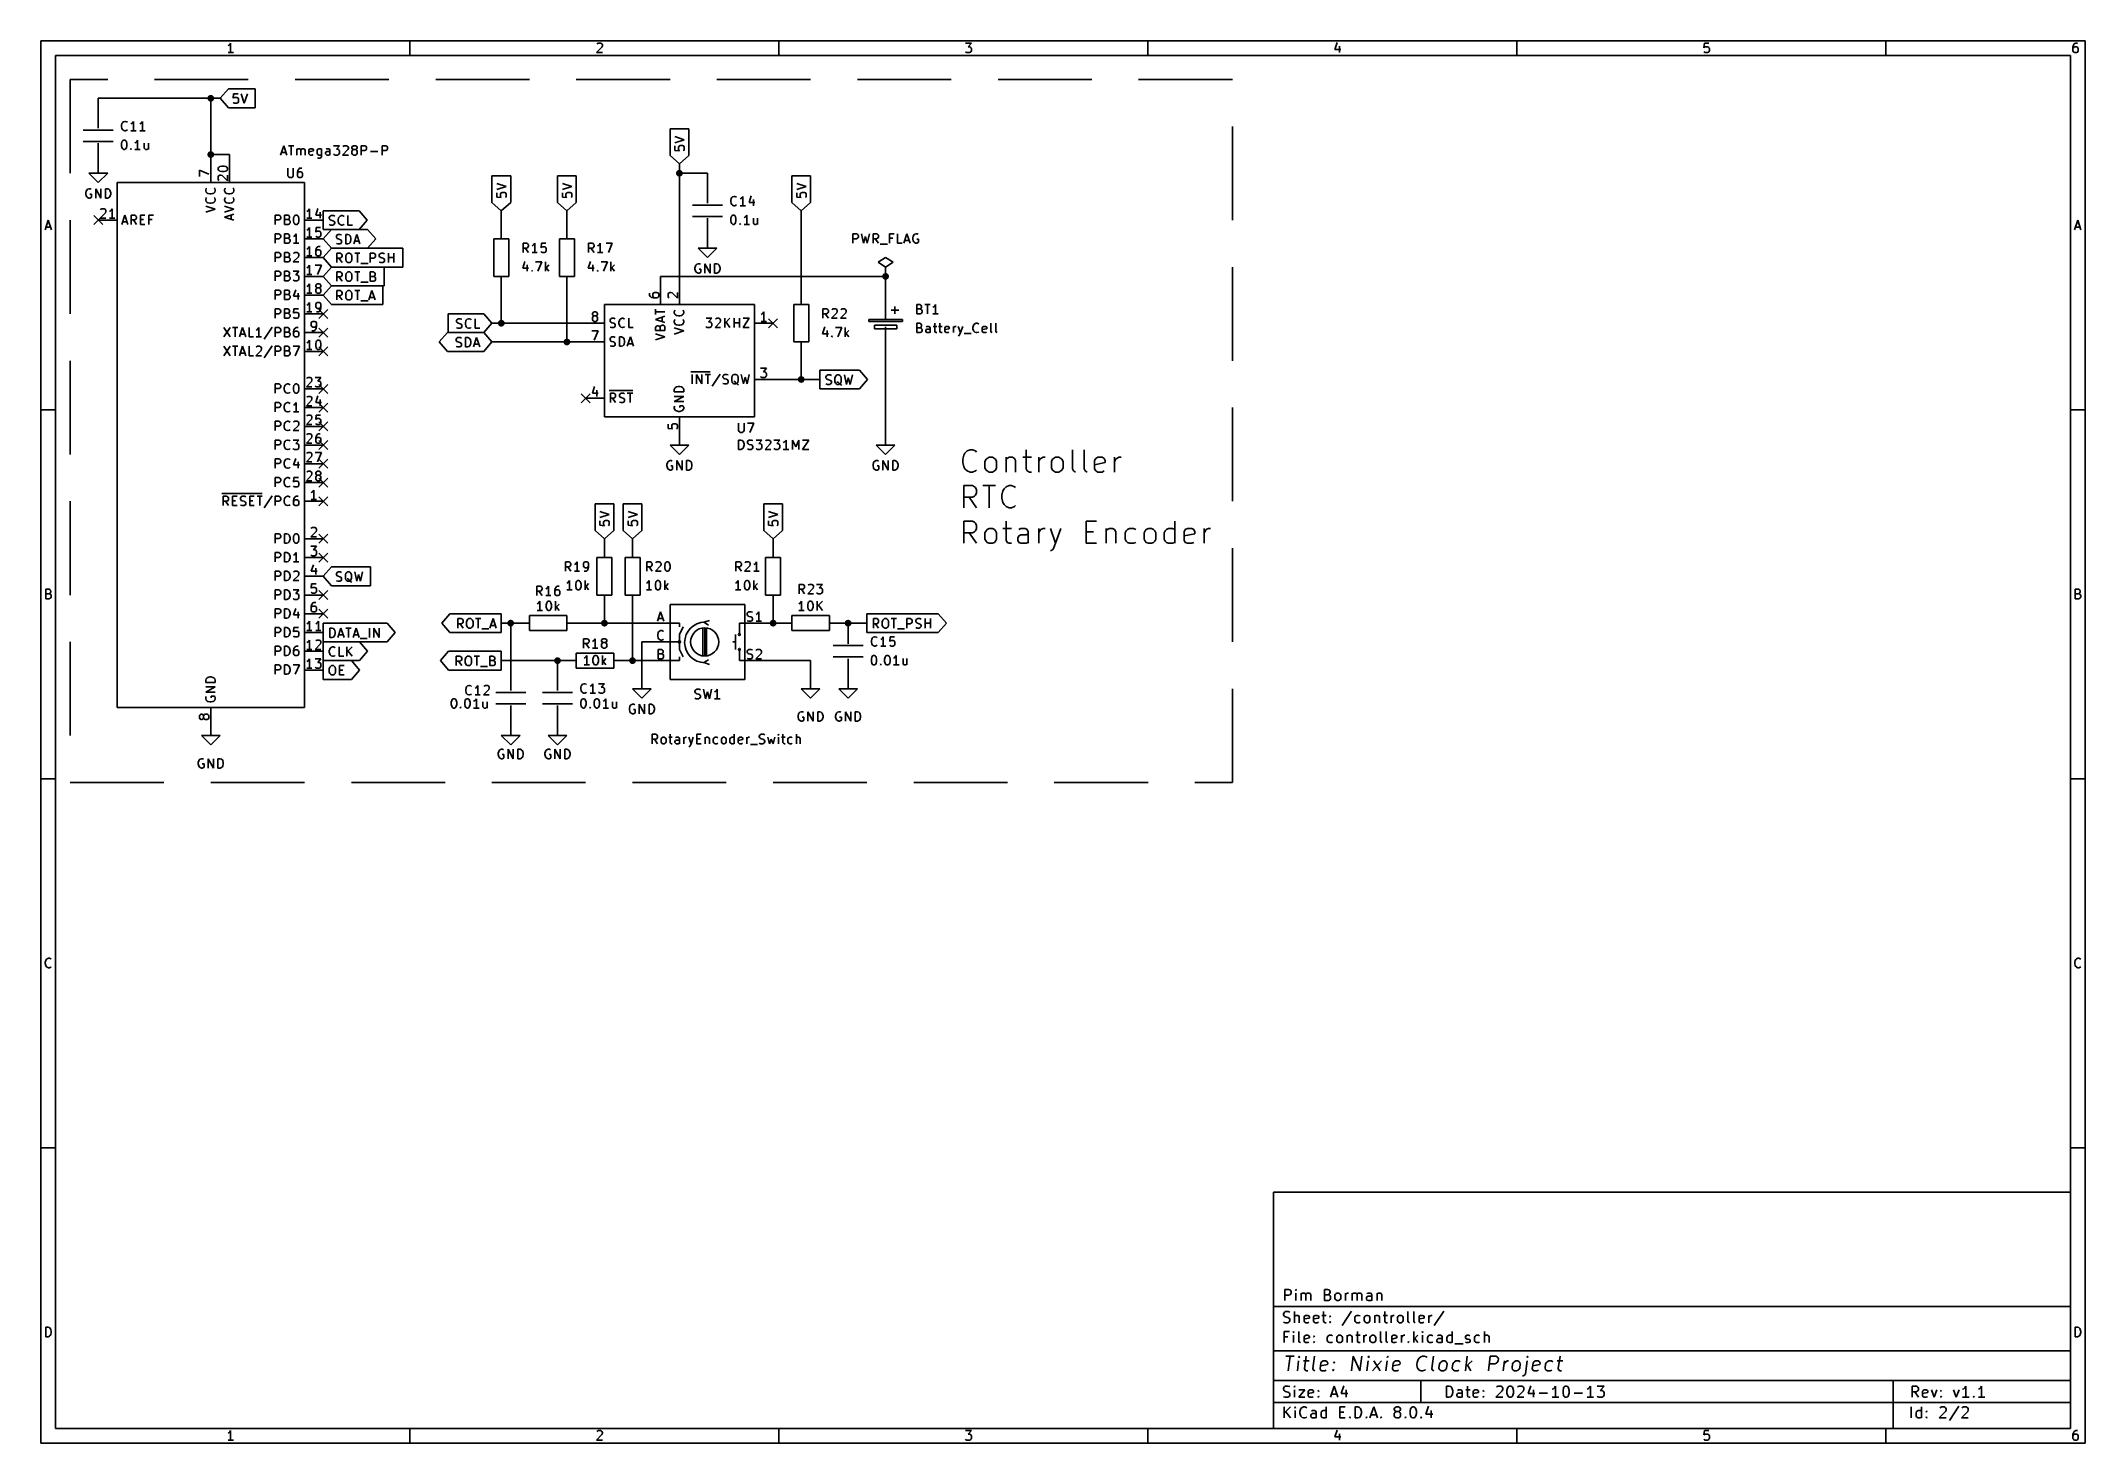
# Model space of a CAD drawing. Extents: x 0.4 to 11.3, y -7.9 to -0.4.
import ezdxf

# ---------------------------------------------------------------- set-up
doc = ezdxf.new("R2010")
doc.units = 0
doc.header["$MEASUREMENT"] = 0
doc.linetypes.add('DASHED', pattern=[0.75, 0.5, -0.25])
for name, color, linetype in [('BLUE2', 5, 'CONTINUOUS'), ('BLUE3', 171, 'CONTINUOUS'), ('CYAN2', 4, 'CONTINUOUS'), ('GREEN3', 91, 'CONTINUOUS'), ('LYELLOW', 51, 'CONTINUOUS'), ('RED2', 1, 'CONTINUOUS'), ('RED3', 11, 'CONTINUOUS')]:
    doc.layers.add(name, color=color, linetype=linetype)

msp = doc.modelspace()

# ---------------------------------------------------------------- linework, layer by layer
at = {"layer": 'BLUE2', "linetype": 'CONTINUOUS'}
for p, q in [((0.676, -1.326), (0.724, -1.374)), ((0.724, -1.326), (0.676, -1.374)), ((1.876, -1.826), (1.924, -1.874)), ((1.924, -1.826), (1.876, -1.874)), ((1.876, -1.926), (1.924, -1.974)), ((1.924, -1.926), (1.876, -1.974)), ((4.276, -1.876), (4.324, -1.924)), ((4.324, -1.876), (4.276, -1.924)), ((1.876, -2.026), (1.924, -2.074)), ((1.924, -2.026), (1.876, -2.074)), ((1.876, -2.226), (1.924, -2.274)), ((1.924, -2.226), (1.876, -2.274)), ((3.276, -2.276), (3.324, -2.324)), ((3.324, -2.276), (3.276, -2.324)), ((1.876, -2.326), (1.924, -2.374)), ((1.924, -2.326), (1.876, -2.374)), ((1.876, -2.426), (1.924, -2.474)), ((1.924, -2.426), (1.876, -2.474)), ((1.876, -2.526), (1.924, -2.574)), ((1.924, -2.526), (1.876, -2.574)), ((1.876, -2.626), (1.924, -2.674)), ((1.924, -2.626), (1.876, -2.674)), ((1.876, -2.726), (1.924, -2.774)), ((1.924, -2.726), (1.876, -2.774)), ((1.876, -2.826), (1.924, -2.874)), ((1.924, -2.826), (1.876, -2.874)), ((1.876, -3.026), (1.924, -3.074)), ((1.924, -3.026), (1.876, -3.074)), ((1.876, -3.126), (1.924, -3.174)), ((1.924, -3.126), (1.876, -3.174)), ((1.876, -3.326), (1.924, -3.374)), ((1.924, -3.326), (1.876, -3.374)), ((1.876, -3.426), (1.924, -3.474)), ((1.924, -3.426), (1.876, -3.474))]:
    msp.add_line(p, q, dxfattribs=at)
at = {"layer": 'BLUE3', "linetype": 'DASHED'}
for p, q in [((0.55, -0.6), (0.55, -4.35)), ((6.75, -0.6), (0.55, -0.6)), ((6.75, -4.35), (6.75, -0.6)), ((0.55, -4.35), (6.75, -4.35))]:
    msp.add_line(p, q, dxfattribs=at)
at = {"layer": 'BLUE3', "linetype": 'CONTINUOUS'}
for p, q in [((5.312, -2.626), (5.318, -2.604)), ((5.318, -2.604), (5.323, -2.593)), ((5.323, -2.593), (5.335, -2.581)), ((5.335, -2.581), (5.352, -2.576)), ((5.352, -2.576), (5.363, -2.576)), ((5.363, -2.576), (5.38, -2.581)), ((5.38, -2.581), (5.385, -2.587)), ((5.442, -2.621), (5.453, -2.615)), ((5.453, -2.615), (5.47, -2.615)), ((5.47, -2.615), (5.481, -2.621)), ((5.543, -2.615), (5.543, -2.694)), ((5.548, -2.621), (5.56, -2.615)), ((5.56, -2.615), (5.577, -2.615)), ((5.577, -2.615), (5.588, -2.621)), ((5.633, -2.615), (5.678, -2.615)), ((5.65, -2.576), (5.65, -2.677)), ((5.717, -2.694), (5.717, -2.615)), ((5.728, -2.621), (5.74, -2.615)), ((5.74, -2.615), (5.751, -2.615)), ((5.796, -2.621), (5.807, -2.615)), ((5.807, -2.615), (5.824, -2.615)), ((5.824, -2.615), (5.835, -2.621)), ((5.897, -2.677), (5.897, -2.576)), ((5.959, -2.677), (5.959, -2.576)), ((6.021, -2.621), (6.032, -2.615)), ((6.032, -2.615), (6.055, -2.615)), ((6.055, -2.615), (6.066, -2.621)), ((6.122, -2.694), (6.122, -2.615)), ((6.133, -2.621), (6.145, -2.615)), ((6.145, -2.615), (6.156, -2.615)), ((5.312, -2.643), (5.312, -2.626)), ((5.318, -2.666), (5.312, -2.643)), ((5.323, -2.677), (5.318, -2.666)), ((5.335, -2.688), (5.323, -2.677)), ((5.352, -2.694), (5.335, -2.688)), ((5.363, -2.694), (5.352, -2.694)), ((5.38, -2.688), (5.363, -2.694)), ((5.385, -2.683), (5.38, -2.688)), ((5.43, -2.638), (5.436, -2.626)), ((5.43, -2.671), (5.43, -2.638)), ((5.436, -2.683), (5.43, -2.671)), ((5.436, -2.626), (5.442, -2.621)), ((5.442, -2.688), (5.436, -2.683)), ((5.453, -2.694), (5.442, -2.688)), ((5.47, -2.694), (5.453, -2.694)), ((5.481, -2.688), (5.47, -2.694)), ((5.481, -2.621), (5.487, -2.626)), ((5.487, -2.683), (5.481, -2.688)), ((5.487, -2.626), (5.492, -2.638)), ((5.492, -2.671), (5.487, -2.683)), ((5.492, -2.638), (5.492, -2.671)), ((5.543, -2.626), (5.548, -2.621)), ((5.588, -2.621), (5.593, -2.632)), ((5.593, -2.632), (5.593, -2.694)), ((5.65, -2.677), (5.655, -2.688)), ((5.655, -2.688), (5.667, -2.694)), ((5.667, -2.694), (5.678, -2.694)), ((5.717, -2.638), (5.723, -2.626)), ((5.723, -2.626), (5.728, -2.621)), ((5.785, -2.638), (5.79, -2.626)), ((5.785, -2.671), (5.785, -2.638)), ((5.79, -2.683), (5.785, -2.671)), ((5.79, -2.626), (5.796, -2.621)), ((5.796, -2.688), (5.79, -2.683)), ((5.807, -2.694), (5.796, -2.688)), ((5.824, -2.694), (5.807, -2.694)), ((5.835, -2.688), (5.824, -2.694)), ((5.835, -2.621), (5.841, -2.626)), ((5.841, -2.683), (5.835, -2.688)), ((5.841, -2.626), (5.847, -2.638)), ((5.847, -2.671), (5.841, -2.683)), ((5.847, -2.638), (5.847, -2.671)), ((5.903, -2.688), (5.897, -2.677)), ((5.914, -2.694), (5.903, -2.688)), ((5.965, -2.688), (5.959, -2.677)), ((5.976, -2.694), (5.965, -2.688)), ((6.015, -2.632), (6.021, -2.621)), ((6.015, -2.677), (6.015, -2.632)), ((6.071, -2.643), (6.015, -2.655)), ((6.021, -2.688), (6.015, -2.677)), ((6.032, -2.694), (6.021, -2.688)), ((6.055, -2.694), (6.032, -2.694)), ((6.066, -2.688), (6.055, -2.694)), ((6.066, -2.621), (6.071, -2.632)), ((6.071, -2.632), (6.071, -2.643)), ((6.122, -2.638), (6.128, -2.626)), ((6.128, -2.626), (6.133, -2.621)), ((5.318, -2.884), (5.318, -2.766)), ((5.318, -2.766), (5.363, -2.766)), ((5.363, -2.828), (5.318, -2.828)), ((5.385, -2.884), (5.346, -2.828)), ((5.363, -2.766), (5.374, -2.772)), ((5.374, -2.822), (5.363, -2.828)), ((5.374, -2.772), (5.38, -2.777)), ((5.38, -2.817), (5.374, -2.822)), ((5.38, -2.777), (5.385, -2.788)), ((5.385, -2.805), (5.38, -2.817)), ((5.385, -2.788), (5.385, -2.805)), ((5.419, -2.766), (5.487, -2.766)), ((5.453, -2.884), (5.453, -2.766)), ((5.52, -2.817), (5.526, -2.794)), ((5.52, -2.833), (5.52, -2.817)), ((5.526, -2.856), (5.52, -2.833)), ((5.526, -2.794), (5.532, -2.783)), ((5.532, -2.783), (5.543, -2.772)), ((5.543, -2.772), (5.56, -2.766)), ((5.56, -2.766), (5.571, -2.766)), ((5.571, -2.766), (5.588, -2.772)), ((5.588, -2.772), (5.593, -2.777)), ((5.532, -2.867), (5.526, -2.856)), ((5.543, -2.878), (5.532, -2.867)), ((5.56, -2.884), (5.543, -2.878)), ((5.571, -2.884), (5.56, -2.884)), ((5.588, -2.878), (5.571, -2.884)), ((5.593, -2.873), (5.588, -2.878)), ((5.318, -3.074), (5.318, -2.956)), ((5.318, -2.956), (5.363, -2.956)), ((5.363, -3.018), (5.318, -3.018)), ((5.385, -3.074), (5.346, -3.018)), ((5.363, -2.956), (5.374, -2.962)), ((5.374, -3.012), (5.363, -3.018)), ((5.374, -2.962), (5.38, -2.967)), ((5.38, -3.007), (5.374, -3.012)), ((5.38, -2.967), (5.385, -2.979)), ((5.385, -2.995), (5.38, -3.007)), ((5.385, -2.979), (5.385, -2.995)), ((5.43, -3.018), (5.436, -3.007)), ((5.43, -3.052), (5.43, -3.018)), ((5.436, -3.063), (5.43, -3.052)), ((5.436, -3.007), (5.442, -3.001)), ((5.442, -3.001), (5.453, -2.995)), ((5.453, -2.995), (5.47, -2.995)), ((5.47, -2.995), (5.481, -3.001)), ((5.481, -3.001), (5.487, -3.007)), ((5.487, -3.007), (5.492, -3.018)), ((5.492, -3.052), (5.487, -3.063)), ((5.492, -3.018), (5.492, -3.052)), ((5.526, -2.995), (5.571, -2.995)), ((5.543, -2.956), (5.543, -3.057)), ((5.605, -3.046), (5.61, -3.035)), ((5.605, -3.057), (5.605, -3.046)), ((5.622, -2.995), (5.61, -3.001)), ((5.61, -3.035), (5.622, -3.029)), ((5.644, -2.995), (5.622, -2.995)), ((5.622, -3.029), (5.65, -3.029)), ((5.655, -3.001), (5.644, -2.995)), ((5.65, -3.029), (5.661, -3.024)), ((5.661, -3.012), (5.655, -3.001)), ((5.661, -3.074), (5.661, -3.012)), ((5.717, -3.074), (5.717, -2.995)), ((5.717, -3.018), (5.723, -3.007)), ((5.723, -3.007), (5.728, -3.001)), ((5.728, -3.001), (5.74, -2.995)), ((5.74, -2.995), (5.751, -2.995)), ((5.779, -2.995), (5.807, -3.074)), ((5.835, -2.995), (5.807, -3.074)), ((5.97, -3.074), (5.97, -2.956)), ((5.97, -2.956), (6.026, -2.956)), ((5.97, -3.012), (6.01, -3.012)), ((6.077, -2.995), (6.077, -3.074)), ((6.077, -3.007), (6.083, -3.001)), ((6.083, -3.001), (6.094, -2.995)), ((6.094, -2.995), (6.111, -2.995)), ((6.111, -2.995), (6.122, -3.001)), ((6.122, -3.001), (6.128, -3.012)), ((6.128, -3.012), (6.128, -3.074)), ((6.178, -3.018), (6.184, -3.007)), ((6.178, -3.052), (6.178, -3.018)), ((6.184, -3.063), (6.178, -3.052)), ((6.184, -3.007), (6.19, -3.001)), ((6.19, -3.001), (6.201, -2.995)), ((6.201, -2.995), (6.223, -2.995)), ((6.223, -2.995), (6.235, -3.001)), ((6.28, -3.018), (6.285, -3.007)), ((6.28, -3.052), (6.28, -3.018)), ((6.285, -3.063), (6.28, -3.052)), ((6.285, -3.007), (6.291, -3.001)), ((6.291, -3.001), (6.302, -2.995)), ((6.302, -2.995), (6.319, -2.995)), ((6.319, -2.995), (6.33, -3.001)), ((6.33, -3.001), (6.336, -3.007)), ((6.336, -3.007), (6.341, -3.018)), ((6.341, -3.052), (6.336, -3.063)), ((6.341, -3.018), (6.341, -3.052)), ((6.386, -3.018), (6.392, -3.007)), ((6.386, -3.052), (6.386, -3.018)), ((6.392, -3.063), (6.386, -3.052)), ((6.392, -3.007), (6.398, -3.001)), ((6.398, -3.001), (6.409, -2.995)), ((6.409, -2.995), (6.431, -2.995)), ((6.431, -2.995), (6.443, -3.001)), ((6.443, -3.074), (6.443, -2.956)), ((6.493, -3.012), (6.499, -3.001)), ((6.493, -3.057), (6.493, -3.012)), ((6.55, -3.024), (6.493, -3.035)), ((6.499, -3.001), (6.51, -2.995)), ((6.51, -2.995), (6.533, -2.995)), ((6.533, -2.995), (6.544, -3.001)), ((6.544, -3.001), (6.55, -3.012)), ((6.55, -3.012), (6.55, -3.024)), ((6.6, -3.074), (6.6, -2.995)), ((6.6, -3.018), (6.606, -3.007)), ((6.606, -3.007), (6.611, -3.001)), ((6.611, -3.001), (6.623, -2.995)), ((6.623, -2.995), (6.634, -2.995)), ((5.442, -3.069), (5.436, -3.063)), ((5.453, -3.074), (5.442, -3.069)), ((5.47, -3.074), (5.453, -3.074)), ((5.481, -3.069), (5.47, -3.074)), ((5.487, -3.063), (5.481, -3.069)), ((5.543, -3.057), (5.548, -3.069)), ((5.548, -3.069), (5.56, -3.074)), ((5.56, -3.074), (5.571, -3.074)), ((5.61, -3.069), (5.605, -3.057)), ((5.622, -3.074), (5.61, -3.069)), ((5.65, -3.074), (5.622, -3.074)), ((5.661, -3.069), (5.65, -3.074)), ((5.79, -3.108), (5.779, -3.114)), ((5.796, -3.102), (5.79, -3.108)), ((5.807, -3.074), (5.796, -3.102)), ((6.026, -3.074), (5.97, -3.074)), ((6.19, -3.069), (6.184, -3.063)), ((6.201, -3.074), (6.19, -3.069)), ((6.223, -3.074), (6.201, -3.074)), ((6.235, -3.069), (6.223, -3.074)), ((6.291, -3.069), (6.285, -3.063)), ((6.302, -3.074), (6.291, -3.069)), ((6.319, -3.074), (6.302, -3.074)), ((6.33, -3.069), (6.319, -3.074)), ((6.336, -3.063), (6.33, -3.069)), ((6.398, -3.069), (6.392, -3.063)), ((6.409, -3.074), (6.398, -3.069)), ((6.431, -3.074), (6.409, -3.074)), ((6.443, -3.069), (6.431, -3.074)), ((6.499, -3.069), (6.493, -3.057)), ((6.51, -3.074), (6.499, -3.069)), ((6.533, -3.074), (6.51, -3.074)), ((6.544, -3.069), (6.533, -3.074))]:
    msp.add_line(p, q, dxfattribs=at)
at = {"layer": 'CYAN2', "linetype": 'CONTINUOUS'}
for p, q in [((0.824, -0.844), (0.826, -0.835)), ((0.824, -0.844), (0.826, -0.835)), ((0.824, -0.851), (0.824, -0.844)), ((0.824, -0.851), (0.824, -0.844)), ((0.826, -0.861), (0.824, -0.851)), ((0.826, -0.861), (0.824, -0.851)), ((0.826, -0.835), (0.829, -0.83)), ((0.826, -0.835), (0.829, -0.83)), ((0.829, -0.866), (0.826, -0.861)), ((0.829, -0.866), (0.826, -0.861)), ((0.829, -0.83), (0.833, -0.825)), ((0.829, -0.83), (0.833, -0.825)), ((0.833, -0.87), (0.829, -0.866)), ((0.833, -0.87), (0.829, -0.866)), ((0.833, -0.825), (0.841, -0.823)), ((0.833, -0.825), (0.841, -0.823)), ((0.841, -0.873), (0.833, -0.87)), ((0.841, -0.873), (0.833, -0.87)), ((0.841, -0.823), (0.845, -0.823)), ((0.841, -0.823), (0.845, -0.823)), ((0.845, -0.823), (0.852, -0.825)), ((0.845, -0.823), (0.852, -0.825)), ((0.852, -0.87), (0.845, -0.873)), ((0.852, -0.87), (0.845, -0.873)), ((0.852, -0.825), (0.855, -0.828)), ((0.852, -0.825), (0.855, -0.828)), ((0.855, -0.868), (0.852, -0.87)), ((0.855, -0.868), (0.852, -0.87)), ((0.879, -0.835), (0.874, -0.837)), ((0.879, -0.835), (0.874, -0.837)), ((0.883, -0.83), (0.879, -0.835)), ((0.883, -0.83), (0.879, -0.835)), ((0.888, -0.823), (0.883, -0.83)), ((0.888, -0.823), (0.883, -0.83)), ((0.888, -0.873), (0.888, -0.823)), ((0.888, -0.873), (0.888, -0.823)), ((0.926, -0.835), (0.922, -0.837)), ((0.926, -0.835), (0.922, -0.837)), ((0.931, -0.83), (0.926, -0.835)), ((0.931, -0.83), (0.926, -0.835)), ((0.936, -0.823), (0.931, -0.83)), ((0.936, -0.823), (0.931, -0.83)), ((0.936, -0.873), (0.936, -0.823)), ((0.936, -0.873), (0.936, -0.823)), ((0.824, -0.942), (0.826, -0.932)), ((0.824, -0.942), (0.826, -0.932)), ((0.824, -0.954), (0.824, -0.942)), ((0.824, -0.954), (0.824, -0.942)), ((0.826, -0.963), (0.824, -0.954)), ((0.826, -0.963), (0.824, -0.954)), ((0.826, -0.932), (0.829, -0.928)), ((0.826, -0.932), (0.829, -0.928)), ((0.829, -0.968), (0.826, -0.963)), ((0.829, -0.968), (0.826, -0.963)), ((0.829, -0.928), (0.831, -0.925)), ((0.829, -0.928), (0.831, -0.925)), ((0.831, -0.97), (0.829, -0.968)), ((0.831, -0.97), (0.829, -0.968)), ((0.831, -0.925), (0.836, -0.923)), ((0.831, -0.925), (0.836, -0.923)), ((0.836, -0.973), (0.831, -0.97)), ((0.836, -0.973), (0.831, -0.97)), ((0.836, -0.923), (0.841, -0.923)), ((0.836, -0.923), (0.841, -0.923)), ((0.841, -0.973), (0.836, -0.973)), ((0.841, -0.973), (0.836, -0.973)), ((0.845, -0.873), (0.841, -0.873)), ((0.845, -0.873), (0.841, -0.873)), ((0.841, -0.923), (0.845, -0.925)), ((0.841, -0.923), (0.845, -0.925)), ((0.845, -0.97), (0.841, -0.973)), ((0.845, -0.97), (0.841, -0.973)), ((0.845, -0.925), (0.848, -0.928)), ((0.845, -0.925), (0.848, -0.928)), ((0.848, -0.968), (0.845, -0.97)), ((0.848, -0.968), (0.845, -0.97)), ((0.848, -0.928), (0.85, -0.932)), ((0.848, -0.928), (0.85, -0.932)), ((0.85, -0.963), (0.848, -0.968)), ((0.85, -0.963), (0.848, -0.968)), ((0.85, -0.932), (0.852, -0.942)), ((0.85, -0.932), (0.852, -0.942)), ((0.852, -0.954), (0.85, -0.963)), ((0.852, -0.954), (0.85, -0.963)), ((0.852, -0.942), (0.852, -0.954)), ((0.852, -0.942), (0.852, -0.954)), ((0.872, -0.97), (0.874, -0.968)), ((0.872, -0.97), (0.874, -0.968)), ((0.874, -0.973), (0.872, -0.97)), ((0.874, -0.973), (0.872, -0.97)), ((0.902, -0.873), (0.874, -0.873)), ((0.902, -0.873), (0.874, -0.873)), ((0.874, -0.968), (0.876, -0.97)), ((0.874, -0.968), (0.874, -0.973)), ((0.874, -0.968), (0.876, -0.97)), ((0.874, -0.968), (0.874, -0.973)), ((0.876, -0.97), (0.874, -0.973)), ((0.876, -0.97), (0.874, -0.973)), ((0.9, -0.935), (0.895, -0.937)), ((0.9, -0.935), (0.895, -0.937)), ((0.924, -0.973), (0.895, -0.973)), ((0.924, -0.973), (0.895, -0.973)), ((0.905, -0.93), (0.9, -0.935)), ((0.905, -0.93), (0.9, -0.935)), ((0.91, -0.923), (0.905, -0.93)), ((0.91, -0.923), (0.905, -0.93)), ((0.91, -0.973), (0.91, -0.923)), ((0.91, -0.973), (0.91, -0.923)), ((0.95, -0.873), (0.922, -0.873)), ((0.95, -0.873), (0.922, -0.873)), ((0.945, -0.939), (0.945, -0.966)), ((0.945, -0.939), (0.945, -0.966)), ((0.945, -0.966), (0.948, -0.97)), ((0.945, -0.966), (0.948, -0.97)), ((0.948, -0.97), (0.952, -0.973)), ((0.948, -0.97), (0.952, -0.973)), ((0.952, -0.973), (0.96, -0.973)), ((0.952, -0.973), (0.96, -0.973)), ((0.96, -0.973), (0.964, -0.97)), ((0.96, -0.973), (0.964, -0.97)), ((0.964, -0.97), (0.967, -0.968)), ((0.964, -0.97), (0.967, -0.968)), ((0.967, -0.939), (0.967, -0.973)), ((0.967, -0.939), (0.967, -0.973)), ((1.672, -1.003), (1.689, -0.953)), ((1.672, -1.003), (1.689, -0.953)), ((1.689, -0.953), (1.705, -1.003)), ((1.689, -0.953), (1.705, -1.003)), ((1.715, -0.953), (1.743, -0.953)), ((1.715, -0.953), (1.743, -0.953)), ((1.729, -1.003), (1.729, -0.953)), ((1.729, -1.003), (1.729, -0.953)), ((1.76, -1.003), (1.76, -0.969)), ((1.76, -1.003), (1.76, -0.969)), ((1.76, -0.974), (1.762, -0.972)), ((1.76, -0.974), (1.762, -0.972)), ((1.762, -0.972), (1.767, -0.969)), ((1.762, -0.972), (1.767, -0.969)), ((1.767, -0.969), (1.774, -0.969)), ((1.767, -0.969), (1.774, -0.969)), ((1.774, -0.969), (1.779, -0.972)), ((1.774, -0.969), (1.779, -0.972)), ((1.779, -0.972), (1.781, -0.977)), ((1.779, -0.972), (1.781, -0.977)), ((1.781, -0.977), (1.784, -0.972)), ((1.781, -0.977), (1.784, -0.972)), ((1.781, -0.977), (1.781, -1.003)), ((1.781, -0.977), (1.781, -1.003)), ((1.784, -0.972), (1.789, -0.969)), ((1.784, -0.972), (1.789, -0.969)), ((1.789, -0.969), (1.796, -0.969)), ((1.789, -0.969), (1.796, -0.969)), ((1.796, -0.969), (1.8, -0.972)), ((1.796, -0.969), (1.8, -0.972)), ((1.8, -0.972), (1.803, -0.977)), ((1.8, -0.972), (1.803, -0.977)), ((1.803, -0.977), (1.803, -1.003)), ((1.803, -0.977), (1.803, -1.003)), ((1.824, -0.977), (1.827, -0.972)), ((1.824, -0.977), (1.827, -0.972)), ((1.824, -0.996), (1.824, -0.977)), ((1.824, -0.996), (1.824, -0.977)), ((1.848, -0.981), (1.824, -0.986)), ((1.848, -0.981), (1.824, -0.986)), ((1.827, -0.972), (1.831, -0.969)), ((1.827, -0.972), (1.831, -0.969)), ((1.831, -0.969), (1.841, -0.969)), ((1.831, -0.969), (1.841, -0.969)), ((1.841, -0.969), (1.846, -0.972)), ((1.841, -0.969), (1.846, -0.972)), ((1.846, -0.972), (1.848, -0.977)), ((1.846, -0.972), (1.848, -0.977)), ((1.848, -0.977), (1.848, -0.981)), ((1.848, -0.977), (1.848, -0.981)), ((1.867, -0.979), (1.87, -0.974)), ((1.867, -0.979), (1.87, -0.974)), ((1.867, -0.993), (1.867, -0.979)), ((1.867, -0.993), (1.867, -0.979)), ((1.87, -0.974), (1.872, -0.972)), ((1.87, -0.974), (1.872, -0.972)), ((1.872, -0.972), (1.877, -0.969)), ((1.872, -0.972), (1.877, -0.969)), ((1.877, -0.969), (1.886, -0.969)), ((1.877, -0.969), (1.886, -0.969)), ((1.886, -0.969), (1.891, -0.972)), ((1.886, -0.969), (1.891, -0.972)), ((1.891, -0.969), (1.891, -1.01)), ((1.891, -0.969), (1.891, -1.01)), ((1.92, -0.969), (1.915, -0.972)), ((1.92, -0.969), (1.915, -0.972)), ((1.929, -0.969), (1.92, -0.969)), ((1.929, -0.969), (1.92, -0.969)), ((1.934, -0.972), (1.929, -0.969)), ((1.934, -0.972), (1.929, -0.969)), ((1.931, -0.984), (1.936, -0.981)), ((1.931, -0.984), (1.936, -0.981)), ((1.936, -0.977), (1.934, -0.972)), ((1.936, -0.977), (1.934, -0.972)), ((1.936, -1.003), (1.936, -0.977)), ((1.936, -1.003), (1.936, -0.977)), ((1.955, -0.953), (1.986, -0.953)), ((1.955, -0.953), (1.986, -0.953)), ((1.986, -0.953), (1.97, -0.972)), ((1.986, -0.953), (1.97, -0.972)), ((1.97, -0.972), (1.977, -0.972)), ((1.97, -0.972), (1.977, -0.972)), ((1.977, -0.972), (1.981, -0.974)), ((1.977, -0.972), (1.981, -0.974)), ((1.981, -0.974), (1.984, -0.977)), ((1.981, -0.974), (1.984, -0.977)), ((1.984, -0.977), (1.986, -0.981)), ((1.984, -0.977), (1.986, -0.981)), ((1.986, -0.981), (1.986, -0.993)), ((1.986, -0.981), (1.986, -0.993)), ((2.031, -0.974), (2.003, -1.003)), ((2.031, -0.974), (2.003, -1.003)), ((2.005, -0.958), (2.008, -0.955)), ((2.005, -0.958), (2.008, -0.955)), ((2.008, -0.955), (2.012, -0.953)), ((2.008, -0.955), (2.012, -0.953)), ((2.012, -0.953), (2.024, -0.953)), ((2.012, -0.953), (2.024, -0.953)), ((2.024, -0.953), (2.029, -0.955)), ((2.024, -0.953), (2.029, -0.955)), ((2.029, -0.955), (2.031, -0.958)), ((2.029, -0.955), (2.031, -0.958)), ((2.031, -0.958), (2.034, -0.962)), ((2.031, -0.958), (2.034, -0.962)), ((2.034, -0.967), (2.031, -0.974)), ((2.034, -0.967), (2.031, -0.974)), ((2.034, -0.962), (2.034, -0.967)), ((2.034, -0.962), (2.034, -0.967)), ((2.053, -0.962), (2.055, -0.958)), ((2.053, -0.962), (2.055, -0.958)), ((2.053, -0.965), (2.053, -0.962)), ((2.053, -0.965), (2.053, -0.962)), ((2.055, -0.969), (2.053, -0.965)), ((2.055, -0.969), (2.053, -0.965)), ((2.055, -0.979), (2.053, -0.984)), ((2.055, -0.979), (2.053, -0.984)), ((2.055, -0.958), (2.058, -0.955)), ((2.055, -0.958), (2.058, -0.955)), ((2.058, -0.972), (2.055, -0.969)), ((2.058, -0.972), (2.055, -0.969)), ((2.058, -0.977), (2.055, -0.979)), ((2.058, -0.977), (2.055, -0.979)), ((2.058, -0.955), (2.062, -0.953)), ((2.058, -0.955), (2.062, -0.953)), ((2.062, -0.974), (2.058, -0.972)), ((2.062, -0.974), (2.058, -0.972)), ((2.062, -0.974), (2.058, -0.977)), ((2.062, -0.974), (2.058, -0.977)), ((2.062, -0.953), (2.072, -0.953)), ((2.062, -0.953), (2.072, -0.953)), ((2.072, -0.974), (2.062, -0.974)), ((2.072, -0.974), (2.062, -0.974)), ((2.072, -0.953), (2.077, -0.955)), ((2.072, -0.953), (2.077, -0.955)), ((2.077, -0.972), (2.072, -0.974)), ((2.077, -0.972), (2.072, -0.974)), ((2.077, -0.977), (2.072, -0.974)), ((2.077, -0.977), (2.072, -0.974)), ((2.077, -0.955), (2.079, -0.958)), ((2.077, -0.955), (2.079, -0.958)), ((2.079, -0.969), (2.077, -0.972)), ((2.079, -0.969), (2.077, -0.972)), ((2.079, -0.979), (2.077, -0.977)), ((2.079, -0.979), (2.077, -0.977)), ((2.079, -0.958), (2.081, -0.962)), ((2.079, -0.958), (2.081, -0.962)), ((2.081, -0.965), (2.079, -0.969)), ((2.081, -0.965), (2.079, -0.969)), ((2.081, -0.984), (2.079, -0.979)), ((2.081, -0.984), (2.079, -0.979)), ((2.081, -0.962), (2.081, -0.965)), ((2.081, -0.962), (2.081, -0.965)), ((2.103, -1.003), (2.103, -0.953)), ((2.103, -0.953), (2.122, -0.953)), ((2.103, -1.003), (2.103, -0.953)), ((2.103, -0.953), (2.122, -0.953)), ((2.122, -0.979), (2.103, -0.979)), ((2.122, -0.979), (2.103, -0.979)), ((2.122, -0.953), (2.127, -0.955)), ((2.122, -0.953), (2.127, -0.955)), ((2.127, -0.977), (2.122, -0.979)), ((2.127, -0.977), (2.122, -0.979)), ((2.127, -0.955), (2.129, -0.958)), ((2.127, -0.955), (2.129, -0.958)), ((2.129, -0.974), (2.127, -0.977)), ((2.129, -0.974), (2.127, -0.977)), ((2.129, -0.958), (2.131, -0.962)), ((2.129, -0.958), (2.131, -0.962)), ((2.131, -0.969), (2.129, -0.974)), ((2.131, -0.969), (2.129, -0.974)), ((2.131, -0.962), (2.131, -0.969)), ((2.131, -0.962), (2.131, -0.969)), ((2.215, -1.003), (2.215, -0.953)), ((2.215, -0.953), (2.234, -0.953)), ((2.215, -1.003), (2.215, -0.953)), ((2.215, -0.953), (2.234, -0.953)), ((2.234, -0.979), (2.215, -0.979)), ((2.234, -0.979), (2.215, -0.979)), ((2.234, -0.953), (2.239, -0.955)), ((2.234, -0.953), (2.239, -0.955)), ((2.239, -0.977), (2.234, -0.979)), ((2.239, -0.977), (2.234, -0.979)), ((2.239, -0.955), (2.241, -0.958)), ((2.239, -0.955), (2.241, -0.958)), ((2.241, -0.974), (2.239, -0.977)), ((2.241, -0.974), (2.239, -0.977)), ((2.241, -0.958), (2.243, -0.962)), ((2.241, -0.958), (2.243, -0.962)), ((2.243, -0.969), (2.241, -0.974)), ((2.243, -0.969), (2.241, -0.974)), ((2.243, -0.962), (2.243, -0.969)), ((2.243, -0.962), (2.243, -0.969)), ((1.677, -0.989), (1.7, -0.989)), ((1.677, -0.989), (1.7, -0.989)), ((1.712, -1.073), (1.712, -1.113)), ((1.712, -1.073), (1.712, -1.113)), ((1.74, -1.113), (1.74, -1.073)), ((1.74, -1.113), (1.74, -1.073)), ((1.764, -1.085), (1.762, -1.094)), ((1.764, -1.085), (1.762, -1.094)), ((1.769, -1.078), (1.764, -1.085)), ((1.769, -1.078), (1.764, -1.085)), ((1.771, -1.075), (1.769, -1.078)), ((1.771, -1.075), (1.769, -1.078)), ((1.776, -1.073), (1.771, -1.075)), ((1.776, -1.073), (1.771, -1.075)), ((1.786, -1.073), (1.776, -1.073)), ((1.786, -1.073), (1.776, -1.073)), ((1.827, -1), (1.824, -0.996)), ((1.827, -1), (1.824, -0.996)), ((1.831, -1.003), (1.827, -1)), ((1.831, -1.003), (1.827, -1)), ((1.841, -1.003), (1.831, -1.003)), ((1.841, -1.003), (1.831, -1.003)), ((1.846, -1), (1.841, -1.003)), ((1.846, -1), (1.841, -1.003)), ((1.87, -0.998), (1.867, -0.993)), ((1.87, -0.998), (1.867, -0.993)), ((1.872, -1), (1.87, -0.998)), ((1.872, -1), (1.87, -0.998)), ((1.874, -1.019), (1.87, -1.017)), ((1.874, -1.019), (1.87, -1.017)), ((1.877, -1.003), (1.872, -1)), ((1.877, -1.003), (1.872, -1)), ((1.881, -1.019), (1.874, -1.019)), ((1.881, -1.019), (1.874, -1.019)), ((1.886, -1.003), (1.877, -1.003)), ((1.886, -1.003), (1.877, -1.003)), ((1.886, -1.017), (1.881, -1.019)), ((1.886, -1.017), (1.881, -1.019)), ((1.891, -1), (1.886, -1.003)), ((1.891, -1), (1.886, -1.003)), ((1.889, -1.015), (1.886, -1.017)), ((1.889, -1.015), (1.886, -1.017)), ((1.891, -1.01), (1.889, -1.015)), ((1.891, -1.01), (1.889, -1.015)), ((1.912, -0.991), (1.915, -0.986)), ((1.912, -0.991), (1.915, -0.986)), ((1.912, -0.996), (1.912, -0.991)), ((1.912, -0.996), (1.912, -0.991)), ((1.915, -1), (1.912, -0.996)), ((1.915, -1), (1.912, -0.996)), ((1.915, -0.986), (1.92, -0.984)), ((1.915, -0.986), (1.92, -0.984)), ((1.92, -1.003), (1.915, -1)), ((1.92, -1.003), (1.915, -1)), ((1.92, -0.984), (1.931, -0.984)), ((1.92, -0.984), (1.931, -0.984)), ((1.931, -1.003), (1.92, -1.003)), ((1.931, -1.003), (1.92, -1.003)), ((1.936, -1), (1.931, -1.003)), ((1.936, -1), (1.931, -1.003)), ((1.958, -1), (1.955, -0.998)), ((1.958, -1), (1.955, -0.998)), ((1.962, -1.003), (1.958, -1)), ((1.962, -1.003), (1.958, -1)), ((1.977, -1.003), (1.962, -1.003)), ((1.977, -1.003), (1.962, -1.003)), ((1.981, -1), (1.977, -1.003)), ((1.981, -1), (1.977, -1.003)), ((1.984, -0.998), (1.981, -1)), ((1.984, -0.998), (1.981, -1)), ((1.986, -0.993), (1.984, -0.998)), ((1.986, -0.993), (1.984, -0.998)), ((2.003, -1.003), (2.034, -1.003)), ((2.003, -1.003), (2.034, -1.003)), ((2.053, -0.984), (2.053, -0.993)), ((2.053, -0.984), (2.053, -0.993)), ((2.053, -0.993), (2.055, -0.998)), ((2.053, -0.993), (2.055, -0.998)), ((2.055, -0.998), (2.058, -1)), ((2.055, -0.998), (2.058, -1)), ((2.058, -1), (2.062, -1.003)), ((2.058, -1), (2.062, -1.003)), ((2.062, -1.003), (2.072, -1.003)), ((2.062, -1.003), (2.072, -1.003)), ((2.072, -1.003), (2.077, -1)), ((2.072, -1.003), (2.077, -1)), ((2.077, -1), (2.079, -0.998)), ((2.077, -1), (2.079, -0.998)), ((2.079, -0.998), (2.081, -0.993)), ((2.079, -0.998), (2.081, -0.993)), ((2.081, -0.993), (2.081, -0.984)), ((2.081, -0.993), (2.081, -0.984)), ((2.153, -0.984), (2.191, -0.984)), ((2.153, -0.984), (2.191, -0.984)), ((0.636, -1.195), (0.633, -1.204)), ((0.636, -1.195), (0.633, -1.204)), ((0.638, -1.19), (0.636, -1.195)), ((0.638, -1.19), (0.636, -1.195)), ((0.643, -1.185), (0.638, -1.19)), ((0.643, -1.185), (0.638, -1.19)), ((0.65, -1.183), (0.643, -1.185)), ((0.65, -1.183), (0.643, -1.185)), ((0.657, -1.183), (0.65, -1.183)), ((0.657, -1.183), (0.65, -1.183)), ((0.662, -1.185), (0.657, -1.183)), ((0.662, -1.185), (0.657, -1.183)), ((0.686, -1.233), (0.686, -1.183)), ((0.686, -1.183), (0.714, -1.233)), ((0.686, -1.233), (0.686, -1.183)), ((0.686, -1.183), (0.714, -1.233)), ((0.714, -1.233), (0.714, -1.183)), ((0.714, -1.233), (0.714, -1.183)), ((0.738, -1.233), (0.738, -1.183)), ((0.738, -1.183), (0.75, -1.183)), ((0.738, -1.233), (0.738, -1.183)), ((0.738, -1.183), (0.75, -1.183)), ((0.75, -1.183), (0.757, -1.185)), ((0.75, -1.183), (0.757, -1.185)), ((0.757, -1.185), (0.762, -1.19)), ((0.757, -1.185), (0.762, -1.19)), ((0.762, -1.19), (0.764, -1.195)), ((0.762, -1.19), (0.764, -1.195)), ((0.764, -1.195), (0.767, -1.204)), ((0.764, -1.195), (0.767, -1.204)), ((1.273, -1.189), (1.276, -1.182)), ((1.273, -1.189), (1.276, -1.182)), ((1.273, -1.194), (1.273, -1.189)), ((1.273, -1.194), (1.273, -1.189)), ((1.276, -1.201), (1.273, -1.194)), ((1.276, -1.201), (1.273, -1.194)), ((1.276, -1.182), (1.278, -1.18)), ((1.276, -1.182), (1.278, -1.18)), ((1.318, -1.18), (1.321, -1.182)), ((1.318, -1.18), (1.321, -1.182)), ((1.321, -1.182), (1.323, -1.189)), ((1.321, -1.182), (1.323, -1.189)), ((1.323, -1.194), (1.321, -1.201)), ((1.323, -1.194), (1.321, -1.201)), ((1.323, -1.189), (1.323, -1.194)), ((1.323, -1.189), (1.323, -1.194)), ((1.373, -1.189), (1.376, -1.182)), ((1.373, -1.189), (1.376, -1.182)), ((1.373, -1.194), (1.373, -1.189)), ((1.373, -1.194), (1.373, -1.189)), ((1.376, -1.201), (1.373, -1.194)), ((1.376, -1.201), (1.373, -1.194)), ((1.376, -1.182), (1.378, -1.18)), ((1.376, -1.182), (1.378, -1.18)), ((1.418, -1.18), (1.421, -1.182)), ((1.418, -1.18), (1.421, -1.182)), ((1.421, -1.182), (1.423, -1.189)), ((1.421, -1.182), (1.423, -1.189)), ((1.423, -1.194), (1.421, -1.201)), ((1.423, -1.194), (1.421, -1.201)), ((1.423, -1.189), (1.423, -1.194)), ((1.423, -1.189), (1.423, -1.194)), ((1.712, -1.113), (1.714, -1.118)), ((1.712, -1.113), (1.714, -1.118)), ((1.714, -1.118), (1.717, -1.12)), ((1.714, -1.118), (1.717, -1.12)), ((1.717, -1.12), (1.721, -1.123)), ((1.717, -1.12), (1.721, -1.123)), ((1.721, -1.123), (1.731, -1.123)), ((1.721, -1.123), (1.731, -1.123)), ((1.731, -1.123), (1.736, -1.12)), ((1.731, -1.123), (1.736, -1.12)), ((1.736, -1.12), (1.738, -1.118)), ((1.736, -1.12), (1.738, -1.118)), ((1.738, -1.118), (1.74, -1.113)), ((1.738, -1.118), (1.74, -1.113)), ((1.762, -1.094), (1.762, -1.113)), ((1.762, -1.094), (1.762, -1.113)), ((1.764, -1.097), (1.762, -1.101)), ((1.764, -1.097), (1.762, -1.101)), ((1.762, -1.113), (1.764, -1.118)), ((1.762, -1.113), (1.764, -1.118)), ((1.767, -1.094), (1.764, -1.097)), ((1.767, -1.094), (1.764, -1.097)), ((1.764, -1.118), (1.767, -1.12)), ((1.764, -1.118), (1.767, -1.12)), ((1.771, -1.092), (1.767, -1.094)), ((1.771, -1.092), (1.767, -1.094)), ((1.767, -1.12), (1.771, -1.123)), ((1.767, -1.12), (1.771, -1.123)), ((1.781, -1.092), (1.771, -1.092)), ((1.781, -1.092), (1.771, -1.092)), ((1.771, -1.123), (1.781, -1.123)), ((1.771, -1.123), (1.781, -1.123)), ((1.786, -1.094), (1.781, -1.092)), ((1.786, -1.094), (1.781, -1.092)), ((1.781, -1.123), (1.786, -1.12)), ((1.781, -1.123), (1.786, -1.12)), ((1.788, -1.097), (1.786, -1.094)), ((1.788, -1.097), (1.786, -1.094)), ((1.786, -1.12), (1.788, -1.118)), ((1.786, -1.12), (1.788, -1.118)), ((1.79, -1.101), (1.788, -1.097)), ((1.79, -1.101), (1.788, -1.097)), ((1.788, -1.118), (1.79, -1.113)), ((1.788, -1.118), (1.79, -1.113)), ((1.79, -1.113), (1.79, -1.101)), ((1.79, -1.113), (1.79, -1.101)), ((0.633, -1.204), (0.633, -1.211)), ((0.633, -1.204), (0.633, -1.211)), ((0.633, -1.211), (0.636, -1.221)), ((0.633, -1.211), (0.636, -1.221)), ((0.636, -1.221), (0.638, -1.226)), ((0.636, -1.221), (0.638, -1.226)), ((0.638, -1.226), (0.643, -1.23)), ((0.638, -1.226), (0.643, -1.23)), ((0.643, -1.23), (0.65, -1.233)), ((0.643, -1.23), (0.65, -1.233)), ((0.65, -1.233), (0.655, -1.233)), ((0.65, -1.233), (0.655, -1.233)), ((0.664, -1.211), (0.655, -1.211)), ((0.664, -1.211), (0.655, -1.211)), ((0.655, -1.233), (0.662, -1.23)), ((0.655, -1.233), (0.662, -1.23)), ((0.662, -1.23), (0.664, -1.228)), ((0.662, -1.23), (0.664, -1.228)), ((0.664, -1.228), (0.664, -1.211)), ((0.664, -1.228), (0.664, -1.211)), ((0.75, -1.233), (0.738, -1.233)), ((0.75, -1.233), (0.738, -1.233)), ((0.757, -1.23), (0.75, -1.233)), ((0.757, -1.23), (0.75, -1.233)), ((0.762, -1.226), (0.757, -1.23)), ((0.762, -1.226), (0.757, -1.23)), ((0.764, -1.221), (0.762, -1.226)), ((0.764, -1.221), (0.762, -1.226)), ((0.767, -1.211), (0.764, -1.221)), ((0.767, -1.211), (0.764, -1.221)), ((0.767, -1.204), (0.767, -1.211)), ((0.767, -1.204), (0.767, -1.211)), ((1.273, -1.239), (1.276, -1.232)), ((1.273, -1.239), (1.276, -1.232)), ((1.273, -1.244), (1.273, -1.239)), ((1.273, -1.244), (1.273, -1.239)), ((1.276, -1.251), (1.273, -1.244)), ((1.276, -1.251), (1.273, -1.244)), ((1.323, -1.291), (1.273, -1.275)), ((1.323, -1.291), (1.273, -1.275)), ((1.273, -1.308), (1.323, -1.291)), ((1.273, -1.308), (1.323, -1.291)), ((1.28, -1.206), (1.276, -1.201)), ((1.28, -1.206), (1.276, -1.201)), ((1.276, -1.232), (1.278, -1.23)), ((1.276, -1.232), (1.278, -1.23)), ((1.28, -1.256), (1.276, -1.251)), ((1.28, -1.256), (1.276, -1.251)), ((1.285, -1.208), (1.28, -1.206)), ((1.285, -1.208), (1.28, -1.206)), ((1.285, -1.258), (1.28, -1.256)), ((1.285, -1.258), (1.28, -1.256)), ((1.295, -1.21), (1.285, -1.208)), ((1.295, -1.21), (1.285, -1.208)), ((1.295, -1.26), (1.285, -1.258)), ((1.295, -1.26), (1.285, -1.258)), ((1.302, -1.21), (1.295, -1.21)), ((1.302, -1.21), (1.295, -1.21)), ((1.302, -1.26), (1.295, -1.26)), ((1.302, -1.26), (1.295, -1.26)), ((1.311, -1.208), (1.302, -1.21)), ((1.311, -1.208), (1.302, -1.21)), ((1.311, -1.258), (1.302, -1.26)), ((1.311, -1.258), (1.302, -1.26)), ((1.316, -1.206), (1.311, -1.208)), ((1.316, -1.206), (1.311, -1.208)), ((1.316, -1.256), (1.311, -1.258)), ((1.316, -1.256), (1.311, -1.258)), ((1.321, -1.201), (1.316, -1.206)), ((1.321, -1.201), (1.316, -1.206)), ((1.321, -1.251), (1.316, -1.256)), ((1.321, -1.251), (1.316, -1.256)), ((1.318, -1.23), (1.321, -1.232)), ((1.318, -1.23), (1.321, -1.232)), ((1.321, -1.232), (1.323, -1.239)), ((1.321, -1.232), (1.323, -1.239)), ((1.323, -1.244), (1.321, -1.251)), ((1.323, -1.244), (1.321, -1.251)), ((1.323, -1.239), (1.323, -1.244)), ((1.323, -1.239), (1.323, -1.244)), ((1.373, -1.239), (1.376, -1.232)), ((1.373, -1.239), (1.376, -1.232)), ((1.373, -1.244), (1.373, -1.239)), ((1.373, -1.244), (1.373, -1.239)), ((1.376, -1.251), (1.373, -1.244)), ((1.376, -1.251), (1.373, -1.244)), ((1.423, -1.291), (1.373, -1.275)), ((1.423, -1.291), (1.373, -1.275)), ((1.373, -1.308), (1.423, -1.291)), ((1.373, -1.308), (1.423, -1.291)), ((1.38, -1.206), (1.376, -1.201)), ((1.38, -1.206), (1.376, -1.201)), ((1.376, -1.232), (1.378, -1.23)), ((1.376, -1.232), (1.378, -1.23)), ((1.38, -1.256), (1.376, -1.251)), ((1.38, -1.256), (1.376, -1.251)), ((1.385, -1.208), (1.38, -1.206)), ((1.385, -1.208), (1.38, -1.206)), ((1.385, -1.258), (1.38, -1.256)), ((1.385, -1.258), (1.38, -1.256)), ((1.395, -1.21), (1.385, -1.208)), ((1.395, -1.21), (1.385, -1.208)), ((1.395, -1.26), (1.385, -1.258)), ((1.395, -1.26), (1.385, -1.258)), ((1.402, -1.21), (1.395, -1.21)), ((1.402, -1.21), (1.395, -1.21)), ((1.402, -1.26), (1.395, -1.26)), ((1.402, -1.26), (1.395, -1.26)), ((1.411, -1.208), (1.402, -1.21)), ((1.411, -1.208), (1.402, -1.21)), ((1.411, -1.258), (1.402, -1.26)), ((1.411, -1.258), (1.402, -1.26)), ((1.416, -1.206), (1.411, -1.208)), ((1.416, -1.206), (1.411, -1.208)), ((1.416, -1.256), (1.411, -1.258)), ((1.416, -1.256), (1.411, -1.258)), ((1.421, -1.201), (1.416, -1.206)), ((1.421, -1.201), (1.416, -1.206)), ((1.421, -1.251), (1.416, -1.256)), ((1.421, -1.251), (1.416, -1.256)), ((1.418, -1.23), (1.421, -1.232)), ((1.418, -1.23), (1.421, -1.232)), ((1.421, -1.232), (1.423, -1.239)), ((1.421, -1.232), (1.423, -1.239)), ((1.423, -1.244), (1.421, -1.251)), ((1.423, -1.244), (1.421, -1.251)), ((1.423, -1.239), (1.423, -1.244)), ((1.423, -1.239), (1.423, -1.244)), ((4.074, -1.244), (4.076, -1.235)), ((4.074, -1.244), (4.076, -1.235)), ((4.074, -1.251), (4.074, -1.244)), ((4.074, -1.251), (4.074, -1.244)), ((4.076, -1.261), (4.074, -1.251)), ((4.076, -1.261), (4.074, -1.251)), ((4.076, -1.235), (4.079, -1.23)), ((4.076, -1.235), (4.079, -1.23)), ((4.079, -1.266), (4.076, -1.261)), ((4.079, -1.266), (4.076, -1.261)), ((4.079, -1.23), (4.083, -1.225)), ((4.079, -1.23), (4.083, -1.225)), ((4.083, -1.27), (4.079, -1.266)), ((4.083, -1.27), (4.079, -1.266)), ((4.083, -1.225), (4.091, -1.223)), ((4.083, -1.225), (4.091, -1.223)), ((4.091, -1.273), (4.083, -1.27)), ((4.091, -1.273), (4.083, -1.27)), ((4.091, -1.223), (4.095, -1.223)), ((4.091, -1.223), (4.095, -1.223)), ((4.095, -1.273), (4.091, -1.273)), ((4.095, -1.273), (4.091, -1.273)), ((4.095, -1.223), (4.102, -1.225)), ((4.095, -1.223), (4.102, -1.225)), ((4.102, -1.27), (4.095, -1.273)), ((4.102, -1.27), (4.095, -1.273)), ((4.102, -1.225), (4.105, -1.228)), ((4.102, -1.225), (4.105, -1.228)), ((4.105, -1.268), (4.102, -1.27)), ((4.105, -1.268), (4.102, -1.27)), ((4.129, -1.235), (4.124, -1.237)), ((4.129, -1.235), (4.124, -1.237)), ((4.152, -1.273), (4.124, -1.273)), ((4.152, -1.273), (4.124, -1.273)), ((4.133, -1.23), (4.129, -1.235)), ((4.133, -1.23), (4.129, -1.235)), ((4.138, -1.223), (4.133, -1.23)), ((4.138, -1.223), (4.133, -1.23)), ((4.138, -1.273), (4.138, -1.223)), ((4.138, -1.273), (4.138, -1.223)), ((4.183, -1.22), (4.172, -1.256)), ((4.183, -1.22), (4.172, -1.256)), ((4.172, -1.256), (4.202, -1.256)), ((4.172, -1.256), (4.202, -1.256)), ((4.195, -1.239), (4.195, -1.273)), ((4.195, -1.239), (4.195, -1.273)), ((0.825, -1.373), (0.841, -1.323)), ((0.825, -1.373), (0.841, -1.323)), ((0.83, -1.359), (0.853, -1.359)), ((0.83, -1.359), (0.853, -1.359)), ((0.841, -1.323), (0.858, -1.373)), ((0.841, -1.323), (0.858, -1.373)), ((0.875, -1.373), (0.875, -1.323)), ((0.875, -1.323), (0.894, -1.323)), ((0.875, -1.373), (0.875, -1.323)), ((0.875, -1.323), (0.894, -1.323)), ((0.894, -1.349), (0.875, -1.349)), ((0.894, -1.349), (0.875, -1.349)), ((0.903, -1.373), (0.887, -1.349)), ((0.903, -1.373), (0.887, -1.349)), ((0.894, -1.323), (0.899, -1.326)), ((0.894, -1.323), (0.899, -1.326)), ((0.899, -1.347), (0.894, -1.349)), ((0.899, -1.347), (0.894, -1.349)), ((0.899, -1.326), (0.901, -1.328)), ((0.899, -1.326), (0.901, -1.328)), ((0.901, -1.345), (0.899, -1.347)), ((0.901, -1.345), (0.899, -1.347)), ((0.901, -1.328), (0.903, -1.333)), ((0.901, -1.328), (0.903, -1.333)), ((0.903, -1.34), (0.901, -1.345)), ((0.903, -1.34), (0.901, -1.345)), ((0.903, -1.333), (0.903, -1.34)), ((0.903, -1.333), (0.903, -1.34)), ((0.925, -1.373), (0.925, -1.323)), ((0.925, -1.323), (0.949, -1.323)), ((0.925, -1.373), (0.925, -1.323)), ((0.925, -1.323), (0.949, -1.323)), ((0.925, -1.347), (0.941, -1.347)), ((0.925, -1.347), (0.941, -1.347)), ((0.949, -1.373), (0.925, -1.373)), ((0.949, -1.373), (0.925, -1.373)), ((0.97, -1.373), (0.97, -1.323)), ((0.97, -1.323), (0.994, -1.323)), ((0.97, -1.373), (0.97, -1.323)), ((0.97, -1.323), (0.994, -1.323)), ((0.987, -1.347), (0.97, -1.347)), ((0.987, -1.347), (0.97, -1.347)), ((1.373, -1.334), (1.423, -1.318)), ((1.373, -1.334), (1.423, -1.318)), ((1.423, -1.351), (1.373, -1.334)), ((1.423, -1.351), (1.373, -1.334)), ((1.409, -1.346), (1.409, -1.322)), ((1.409, -1.346), (1.409, -1.322)), ((1.644, -1.373), (1.644, -1.323)), ((1.644, -1.323), (1.663, -1.323)), ((1.644, -1.373), (1.644, -1.323)), ((1.644, -1.323), (1.663, -1.323)), ((1.663, -1.349), (1.644, -1.349)), ((1.663, -1.349), (1.644, -1.349)), ((1.663, -1.323), (1.668, -1.326)), ((1.663, -1.323), (1.668, -1.326)), ((1.668, -1.347), (1.663, -1.349)), ((1.668, -1.347), (1.663, -1.349)), ((1.668, -1.326), (1.67, -1.328)), ((1.668, -1.326), (1.67, -1.328)), ((1.67, -1.345), (1.668, -1.347)), ((1.67, -1.345), (1.668, -1.347)), ((1.67, -1.328), (1.673, -1.333)), ((1.67, -1.328), (1.673, -1.333)), ((1.673, -1.34), (1.67, -1.345)), ((1.673, -1.34), (1.67, -1.345)), ((1.673, -1.333), (1.673, -1.34)), ((1.673, -1.333), (1.673, -1.34)), ((1.694, -1.373), (1.694, -1.323)), ((1.694, -1.323), (1.711, -1.323)), ((1.694, -1.373), (1.694, -1.323)), ((1.694, -1.323), (1.711, -1.323)), ((1.711, -1.347), (1.694, -1.347)), ((1.711, -1.347), (1.694, -1.347)), ((1.713, -1.373), (1.694, -1.373)), ((1.713, -1.373), (1.694, -1.373)), ((1.711, -1.323), (1.716, -1.326)), ((1.711, -1.323), (1.716, -1.326)), ((1.716, -1.345), (1.711, -1.347)), ((1.716, -1.345), (1.711, -1.347)), ((1.711, -1.347), (1.718, -1.349)), ((1.711, -1.347), (1.718, -1.349)), ((1.718, -1.371), (1.713, -1.373)), ((1.718, -1.371), (1.713, -1.373)), ((1.716, -1.326), (1.718, -1.328)), ((1.716, -1.326), (1.718, -1.328)), ((1.718, -1.342), (1.716, -1.345)), ((1.718, -1.342), (1.716, -1.345)), ((1.718, -1.328), (1.72, -1.333)), ((1.718, -1.328), (1.72, -1.333)), ((1.72, -1.337), (1.718, -1.342)), ((1.72, -1.337), (1.718, -1.342)), ((1.718, -1.349), (1.72, -1.352)), ((1.718, -1.349), (1.72, -1.352)), ((1.72, -1.368), (1.718, -1.371)), ((1.72, -1.368), (1.718, -1.371)), ((1.72, -1.333), (1.72, -1.337)), ((1.72, -1.333), (1.72, -1.337)), ((1.72, -1.352), (1.723, -1.356)), ((1.72, -1.352), (1.723, -1.356)), ((1.723, -1.364), (1.72, -1.368)), ((1.723, -1.364), (1.72, -1.368)), ((1.723, -1.356), (1.723, -1.364)), ((1.723, -1.356), (1.723, -1.364)), ((1.742, -1.342), (1.744, -1.333)), ((1.742, -1.342), (1.744, -1.333)), ((1.742, -1.354), (1.742, -1.342)), ((1.742, -1.354), (1.742, -1.342)), ((1.744, -1.364), (1.742, -1.354)), ((1.744, -1.364), (1.742, -1.354)), ((1.744, -1.333), (1.747, -1.328)), ((1.744, -1.333), (1.747, -1.328)), ((1.747, -1.368), (1.744, -1.364)), ((1.747, -1.368), (1.744, -1.364)), ((1.747, -1.328), (1.749, -1.326)), ((1.747, -1.328), (1.749, -1.326)), ((1.749, -1.371), (1.747, -1.368)), ((1.749, -1.371), (1.747, -1.368)), ((1.749, -1.326), (1.754, -1.323)), ((1.749, -1.326), (1.754, -1.323)), ((1.754, -1.373), (1.749, -1.371)), ((1.754, -1.373), (1.749, -1.371)), ((1.754, -1.323), (1.759, -1.323)), ((1.754, -1.323), (1.759, -1.323)), ((1.759, -1.373), (1.754, -1.373)), ((1.759, -1.373), (1.754, -1.373)), ((1.759, -1.323), (1.763, -1.326)), ((1.759, -1.323), (1.763, -1.326)), ((1.763, -1.371), (1.759, -1.373)), ((1.763, -1.371), (1.759, -1.373)), ((1.763, -1.326), (1.766, -1.328)), ((1.763, -1.326), (1.766, -1.328)), ((1.766, -1.368), (1.763, -1.371)), ((1.766, -1.368), (1.763, -1.371)), ((1.766, -1.328), (1.768, -1.333)), ((1.766, -1.328), (1.768, -1.333)), ((1.768, -1.364), (1.766, -1.368)), ((1.768, -1.364), (1.766, -1.368)), ((1.768, -1.333), (1.77, -1.342)), ((1.768, -1.333), (1.77, -1.342)), ((1.77, -1.354), (1.768, -1.364)), ((1.77, -1.354), (1.768, -1.364)), ((1.77, -1.342), (1.77, -1.354)), ((1.77, -1.342), (1.77, -1.354)), ((4.074, -1.342), (4.076, -1.332)), ((4.074, -1.342), (4.076, -1.332)), ((4.074, -1.354), (4.074, -1.342)), ((4.074, -1.354), (4.074, -1.342)), ((4.076, -1.363), (4.074, -1.354)), ((4.076, -1.363), (4.074, -1.354)), ((4.076, -1.332), (4.079, -1.328)), ((4.076, -1.332), (4.079, -1.328)), ((4.079, -1.368), (4.076, -1.363)), ((4.079, -1.368), (4.076, -1.363)), ((4.079, -1.328), (4.081, -1.325)), ((4.079, -1.328), (4.081, -1.325)), ((4.081, -1.37), (4.079, -1.368)), ((4.081, -1.37), (4.079, -1.368)), ((4.081, -1.325), (4.086, -1.323)), ((4.081, -1.325), (4.086, -1.323)), ((4.086, -1.373), (4.081, -1.37)), ((4.086, -1.373), (4.081, -1.37)), ((4.086, -1.323), (4.091, -1.323)), ((4.086, -1.323), (4.091, -1.323)), ((4.091, -1.373), (4.086, -1.373)), ((4.091, -1.373), (4.086, -1.373)), ((4.091, -1.323), (4.095, -1.325)), ((4.091, -1.323), (4.095, -1.325)), ((4.095, -1.37), (4.091, -1.373)), ((4.095, -1.37), (4.091, -1.373)), ((4.095, -1.325), (4.098, -1.328)), ((4.095, -1.325), (4.098, -1.328)), ((4.098, -1.368), (4.095, -1.37)), ((4.098, -1.368), (4.095, -1.37)), ((4.098, -1.328), (4.1, -1.332)), ((4.098, -1.328), (4.1, -1.332)), ((4.1, -1.363), (4.098, -1.368)), ((4.1, -1.363), (4.098, -1.368)), ((4.1, -1.332), (4.102, -1.342)), ((4.1, -1.332), (4.102, -1.342)), ((4.102, -1.354), (4.1, -1.363)), ((4.102, -1.354), (4.1, -1.363)), ((4.102, -1.342), (4.102, -1.354)), ((4.102, -1.342), (4.102, -1.354)), ((4.122, -1.37), (4.124, -1.368)), ((4.122, -1.37), (4.124, -1.368)), ((4.124, -1.373), (4.122, -1.37)), ((4.124, -1.373), (4.122, -1.37)), ((4.124, -1.368), (4.126, -1.37)), ((4.124, -1.368), (4.124, -1.373)), ((4.124, -1.368), (4.126, -1.37)), ((4.124, -1.368), (4.124, -1.373)), ((4.126, -1.37), (4.124, -1.373)), ((4.126, -1.37), (4.124, -1.373)), ((4.15, -1.335), (4.145, -1.337)), ((4.15, -1.335), (4.145, -1.337)), ((4.174, -1.373), (4.145, -1.373)), ((4.174, -1.373), (4.145, -1.373)), ((4.155, -1.33), (4.15, -1.335)), ((4.155, -1.33), (4.15, -1.335)), ((4.16, -1.323), (4.155, -1.33)), ((4.16, -1.323), (4.155, -1.33)), ((4.16, -1.373), (4.16, -1.323)), ((4.16, -1.373), (4.16, -1.323)), ((4.195, -1.339), (4.195, -1.366)), ((4.195, -1.339), (4.195, -1.366)), ((4.195, -1.366), (4.198, -1.37)), ((4.195, -1.366), (4.198, -1.37)), ((4.198, -1.37), (4.202, -1.373)), ((4.198, -1.37), (4.202, -1.373)), ((4.202, -1.373), (4.21, -1.373)), ((4.202, -1.373), (4.21, -1.373)), ((4.21, -1.373), (4.214, -1.37)), ((4.21, -1.373), (4.214, -1.37)), ((4.214, -1.37), (4.217, -1.368)), ((4.214, -1.37), (4.217, -1.368)), ((4.217, -1.339), (4.217, -1.373)), ((4.217, -1.339), (4.217, -1.373)), ((1.644, -1.473), (1.644, -1.423)), ((1.644, -1.423), (1.663, -1.423)), ((1.644, -1.473), (1.644, -1.423)), ((1.644, -1.423), (1.663, -1.423)), ((1.663, -1.449), (1.644, -1.449)), ((1.663, -1.449), (1.644, -1.449)), ((1.644, -1.573), (1.644, -1.523)), ((1.644, -1.523), (1.663, -1.523)), ((1.644, -1.573), (1.644, -1.523)), ((1.644, -1.523), (1.663, -1.523)), ((1.663, -1.423), (1.668, -1.426)), ((1.663, -1.423), (1.668, -1.426)), ((1.668, -1.447), (1.663, -1.449)), ((1.668, -1.447), (1.663, -1.449)), ((1.663, -1.523), (1.668, -1.526)), ((1.663, -1.523), (1.668, -1.526)), ((1.668, -1.426), (1.67, -1.428)), ((1.668, -1.426), (1.67, -1.428)), ((1.67, -1.445), (1.668, -1.447)), ((1.67, -1.445), (1.668, -1.447)), ((1.668, -1.526), (1.67, -1.528)), ((1.668, -1.526), (1.67, -1.528)), ((1.67, -1.428), (1.673, -1.433)), ((1.67, -1.428), (1.673, -1.433)), ((1.673, -1.44), (1.67, -1.445)), ((1.673, -1.44), (1.67, -1.445)), ((1.673, -1.433), (1.673, -1.44)), ((1.673, -1.433), (1.673, -1.44)), ((1.694, -1.473), (1.694, -1.423)), ((1.694, -1.423), (1.711, -1.423)), ((1.694, -1.473), (1.694, -1.423)), ((1.694, -1.423), (1.711, -1.423)), ((1.711, -1.447), (1.694, -1.447)), ((1.711, -1.447), (1.694, -1.447)), ((1.713, -1.473), (1.694, -1.473)), ((1.713, -1.473), (1.694, -1.473)), ((1.694, -1.573), (1.694, -1.523)), ((1.694, -1.523), (1.711, -1.523)), ((1.694, -1.573), (1.694, -1.523)), ((1.694, -1.523), (1.711, -1.523)), ((1.711, -1.423), (1.716, -1.426)), ((1.711, -1.423), (1.716, -1.426)), ((1.716, -1.445), (1.711, -1.447)), ((1.716, -1.445), (1.711, -1.447)), ((1.711, -1.447), (1.718, -1.449)), ((1.711, -1.447), (1.718, -1.449)), ((1.711, -1.523), (1.716, -1.526)), ((1.711, -1.523), (1.716, -1.526)), ((1.718, -1.471), (1.713, -1.473)), ((1.718, -1.471), (1.713, -1.473)), ((1.716, -1.426), (1.718, -1.428)), ((1.716, -1.426), (1.718, -1.428)), ((1.718, -1.442), (1.716, -1.445)), ((1.718, -1.442), (1.716, -1.445)), ((1.716, -1.526), (1.718, -1.528)), ((1.716, -1.526), (1.718, -1.528)), ((1.718, -1.428), (1.72, -1.433)), ((1.718, -1.428), (1.72, -1.433)), ((1.72, -1.437), (1.718, -1.442)), ((1.72, -1.437), (1.718, -1.442)), ((1.718, -1.449), (1.72, -1.452)), ((1.718, -1.449), (1.72, -1.452)), ((1.72, -1.468), (1.718, -1.471)), ((1.72, -1.468), (1.718, -1.471)), ((1.72, -1.433), (1.72, -1.437)), ((1.72, -1.433), (1.72, -1.437)), ((1.72, -1.452), (1.723, -1.456)), ((1.72, -1.452), (1.723, -1.456)), ((1.723, -1.464), (1.72, -1.468)), ((1.723, -1.464), (1.72, -1.468)), ((1.723, -1.456), (1.723, -1.464)), ((1.723, -1.456), (1.723, -1.464)), ((1.747, -1.435), (1.742, -1.437)), ((1.747, -1.435), (1.742, -1.437)), ((1.77, -1.473), (1.742, -1.473)), ((1.77, -1.473), (1.742, -1.473)), ((1.742, -1.528), (1.744, -1.526)), ((1.742, -1.528), (1.744, -1.526)), ((1.744, -1.526), (1.749, -1.523)), ((1.744, -1.526), (1.749, -1.523)), ((1.751, -1.43), (1.747, -1.435)), ((1.751, -1.43), (1.747, -1.435)), ((1.749, -1.523), (1.761, -1.523)), ((1.749, -1.523), (1.761, -1.523)), ((1.756, -1.423), (1.751, -1.43)), ((1.756, -1.423), (1.751, -1.43)), ((1.756, -1.473), (1.756, -1.423)), ((1.756, -1.473), (1.756, -1.423)), ((1.761, -1.523), (1.766, -1.526)), ((1.761, -1.523), (1.766, -1.526)), ((1.766, -1.526), (1.768, -1.528)), ((1.766, -1.526), (1.768, -1.528)), ((2.966, -1.523), (2.966, -1.473)), ((2.966, -1.473), (2.985, -1.473)), ((2.985, -1.499), (2.966, -1.499)), ((2.995, -1.523), (2.978, -1.499)), ((2.985, -1.473), (2.99, -1.475)), ((2.99, -1.497), (2.985, -1.499)), ((2.99, -1.475), (2.992, -1.478)), ((2.992, -1.494), (2.99, -1.497)), ((2.992, -1.478), (2.995, -1.482)), ((2.995, -1.489), (2.992, -1.494)), ((2.995, -1.482), (2.995, -1.489)), ((3.019, -1.485), (3.014, -1.487)), ((3.042, -1.523), (3.014, -1.523)), ((3.023, -1.48), (3.019, -1.485)), ((3.028, -1.473), (3.023, -1.48)), ((3.028, -1.523), (3.028, -1.473)), ((3.064, -1.473), (3.062, -1.497)), ((3.062, -1.497), (3.064, -1.494)), ((3.064, -1.52), (3.062, -1.518)), ((3.088, -1.473), (3.064, -1.473)), ((3.064, -1.494), (3.069, -1.492)), ((3.069, -1.523), (3.064, -1.52)), ((3.069, -1.492), (3.081, -1.492)), ((3.081, -1.523), (3.069, -1.523)), ((3.081, -1.492), (3.085, -1.494)), ((3.085, -1.52), (3.081, -1.523)), ((3.085, -1.494), (3.088, -1.497)), ((3.088, -1.518), (3.085, -1.52)), ((3.088, -1.497), (3.09, -1.501)), ((3.09, -1.513), (3.088, -1.518)), ((3.09, -1.501), (3.09, -1.513)), ((3.316, -1.523), (3.316, -1.473)), ((3.316, -1.473), (3.335, -1.473)), ((3.316, -1.523), (3.316, -1.473)), ((3.316, -1.473), (3.335, -1.473)), ((3.335, -1.499), (3.316, -1.499)), ((3.335, -1.499), (3.316, -1.499)), ((3.345, -1.523), (3.328, -1.499)), ((3.345, -1.523), (3.328, -1.499)), ((3.335, -1.473), (3.34, -1.475)), ((3.335, -1.473), (3.34, -1.475)), ((3.34, -1.497), (3.335, -1.499)), ((3.34, -1.497), (3.335, -1.499)), ((3.34, -1.475), (3.342, -1.478)), ((3.34, -1.475), (3.342, -1.478)), ((3.342, -1.494), (3.34, -1.497)), ((3.342, -1.494), (3.34, -1.497)), ((3.342, -1.478), (3.345, -1.482)), ((3.342, -1.478), (3.345, -1.482)), ((3.345, -1.489), (3.342, -1.494)), ((3.345, -1.489), (3.342, -1.494)), ((3.345, -1.482), (3.345, -1.489)), ((3.345, -1.482), (3.345, -1.489)), ((3.369, -1.485), (3.364, -1.487)), ((3.369, -1.485), (3.364, -1.487)), ((3.392, -1.523), (3.364, -1.523)), ((3.392, -1.523), (3.364, -1.523)), ((3.373, -1.48), (3.369, -1.485)), ((3.373, -1.48), (3.369, -1.485)), ((3.378, -1.473), (3.373, -1.48)), ((3.378, -1.473), (3.373, -1.48)), ((3.378, -1.523), (3.378, -1.473)), ((3.378, -1.523), (3.378, -1.473)), ((3.409, -1.473), (3.442, -1.473)), ((3.409, -1.473), (3.442, -1.473)), ((3.442, -1.473), (3.421, -1.523)), ((3.442, -1.473), (3.421, -1.523)), ((4.726, -1.473), (4.726, -1.423)), ((4.726, -1.423), (4.745, -1.423)), ((4.745, -1.449), (4.726, -1.449)), ((4.745, -1.423), (4.75, -1.425)), ((4.75, -1.447), (4.745, -1.449)), ((4.75, -1.425), (4.752, -1.428)), ((4.752, -1.444), (4.75, -1.447)), ((4.752, -1.428), (4.755, -1.432)), ((4.755, -1.439), (4.752, -1.444)), ((4.755, -1.432), (4.755, -1.439)), ((4.771, -1.423), (4.783, -1.473)), ((4.783, -1.473), (4.793, -1.437)), ((4.793, -1.437), (4.802, -1.473)), ((4.802, -1.473), (4.814, -1.423)), ((4.833, -1.473), (4.833, -1.423)), ((4.833, -1.423), (4.852, -1.423)), ((4.852, -1.449), (4.833, -1.449)), ((4.862, -1.473), (4.845, -1.449)), ((4.852, -1.423), (4.857, -1.425)), ((4.857, -1.447), (4.852, -1.449)), ((4.857, -1.425), (4.86, -1.428)), ((4.86, -1.444), (4.857, -1.447)), ((4.86, -1.428), (4.862, -1.432)), ((4.862, -1.439), (4.86, -1.444)), ((4.862, -1.432), (4.862, -1.439)), ((4.871, -1.478), (4.91, -1.478)), ((4.921, -1.473), (4.921, -1.423)), ((4.921, -1.423), (4.945, -1.423)), ((4.938, -1.447), (4.921, -1.447)), ((4.964, -1.473), (4.964, -1.423)), ((4.988, -1.473), (4.964, -1.473)), ((4.998, -1.473), (5.014, -1.423)), ((5.002, -1.459), (5.026, -1.459)), ((5.014, -1.423), (5.031, -1.473)), ((5.048, -1.435), (5.045, -1.444)), ((5.045, -1.444), (5.045, -1.451)), ((5.045, -1.451), (5.048, -1.461)), ((5.05, -1.43), (5.048, -1.435)), ((5.048, -1.461), (5.05, -1.466)), ((5.055, -1.425), (5.05, -1.43)), ((5.05, -1.466), (5.055, -1.47)), ((5.062, -1.423), (5.055, -1.425)), ((5.055, -1.47), (5.062, -1.473)), ((5.069, -1.423), (5.062, -1.423)), ((5.062, -1.473), (5.067, -1.473)), ((5.076, -1.451), (5.067, -1.451)), ((5.067, -1.473), (5.074, -1.47)), ((5.074, -1.425), (5.069, -1.423)), ((5.074, -1.47), (5.076, -1.468)), ((5.076, -1.468), (5.076, -1.451)), ((1.663, -1.549), (1.644, -1.549)), ((1.663, -1.549), (1.644, -1.549)), ((1.644, -1.673), (1.644, -1.623)), ((1.644, -1.623), (1.663, -1.623)), ((1.644, -1.673), (1.644, -1.623)), ((1.644, -1.623), (1.663, -1.623)), ((1.668, -1.547), (1.663, -1.549)), ((1.668, -1.547), (1.663, -1.549)), ((1.663, -1.623), (1.668, -1.626)), ((1.663, -1.623), (1.668, -1.626)), ((1.67, -1.545), (1.668, -1.547)), ((1.67, -1.545), (1.668, -1.547)), ((1.668, -1.626), (1.67, -1.628)), ((1.668, -1.626), (1.67, -1.628)), ((1.67, -1.528), (1.673, -1.533)), ((1.67, -1.528), (1.673, -1.533)), ((1.673, -1.54), (1.67, -1.545)), ((1.673, -1.54), (1.67, -1.545)), ((1.67, -1.628), (1.673, -1.633)), ((1.67, -1.628), (1.673, -1.633)), ((1.673, -1.533), (1.673, -1.54)), ((1.673, -1.533), (1.673, -1.54)), ((1.673, -1.633), (1.673, -1.64)), ((1.673, -1.633), (1.673, -1.64)), ((1.711, -1.547), (1.694, -1.547)), ((1.711, -1.547), (1.694, -1.547)), ((1.713, -1.573), (1.694, -1.573)), ((1.713, -1.573), (1.694, -1.573)), ((1.694, -1.673), (1.694, -1.623)), ((1.694, -1.623), (1.711, -1.623)), ((1.694, -1.673), (1.694, -1.623)), ((1.694, -1.623), (1.711, -1.623)), ((1.716, -1.545), (1.711, -1.547)), ((1.716, -1.545), (1.711, -1.547)), ((1.711, -1.547), (1.718, -1.549)), ((1.711, -1.547), (1.718, -1.549)), ((1.711, -1.623), (1.716, -1.626)), ((1.711, -1.623), (1.716, -1.626)), ((1.718, -1.571), (1.713, -1.573)), ((1.718, -1.571), (1.713, -1.573)), ((1.718, -1.542), (1.716, -1.545)), ((1.718, -1.542), (1.716, -1.545)), ((1.716, -1.626), (1.718, -1.628)), ((1.716, -1.626), (1.718, -1.628)), ((1.718, -1.528), (1.72, -1.533)), ((1.718, -1.528), (1.72, -1.533)), ((1.72, -1.537), (1.718, -1.542)), ((1.72, -1.537), (1.718, -1.542)), ((1.718, -1.549), (1.72, -1.552)), ((1.718, -1.549), (1.72, -1.552)), ((1.72, -1.568), (1.718, -1.571)), ((1.72, -1.568), (1.718, -1.571)), ((1.718, -1.628), (1.72, -1.633)), ((1.718, -1.628), (1.72, -1.633)), ((1.72, -1.533), (1.72, -1.537)), ((1.72, -1.533), (1.72, -1.537)), ((1.72, -1.552), (1.723, -1.556)), ((1.72, -1.552), (1.723, -1.556)), ((1.723, -1.564), (1.72, -1.568)), ((1.723, -1.564), (1.72, -1.568)), ((1.72, -1.633), (1.72, -1.637)), ((1.72, -1.633), (1.72, -1.637)), ((1.723, -1.556), (1.723, -1.564)), ((1.723, -1.556), (1.723, -1.564)), ((1.768, -1.545), (1.74, -1.573)), ((1.768, -1.545), (1.74, -1.573)), ((1.74, -1.573), (1.77, -1.573)), ((1.74, -1.573), (1.77, -1.573)), ((1.74, -1.623), (1.77, -1.623)), ((1.74, -1.623), (1.77, -1.623)), ((1.77, -1.623), (1.754, -1.642)), ((1.77, -1.623), (1.754, -1.642)), ((1.768, -1.528), (1.77, -1.533)), ((1.768, -1.528), (1.77, -1.533)), ((1.77, -1.537), (1.768, -1.545)), ((1.77, -1.537), (1.768, -1.545)), ((1.77, -1.533), (1.77, -1.537)), ((1.77, -1.533), (1.77, -1.537)), ((2.976, -1.57), (2.964, -1.606)), ((2.964, -1.606), (2.995, -1.606)), ((2.988, -1.589), (2.988, -1.623)), ((3.012, -1.62), (3.014, -1.618)), ((3.014, -1.623), (3.012, -1.62)), ((3.014, -1.618), (3.016, -1.62)), ((3.014, -1.618), (3.014, -1.623)), ((3.016, -1.62), (3.014, -1.623)), ((3.033, -1.573), (3.066, -1.573)), ((3.066, -1.573), (3.045, -1.623)), ((3.085, -1.623), (3.085, -1.573)), ((3.104, -1.589), (3.085, -1.609)), ((3.09, -1.604), (3.104, -1.623)), ((3.326, -1.57), (3.314, -1.606)), ((3.326, -1.57), (3.314, -1.606)), ((3.314, -1.606), (3.345, -1.606)), ((3.314, -1.606), (3.345, -1.606)), ((3.338, -1.589), (3.338, -1.623)), ((3.338, -1.589), (3.338, -1.623)), ((3.362, -1.62), (3.364, -1.618)), ((3.362, -1.62), (3.364, -1.618)), ((3.364, -1.623), (3.362, -1.62)), ((3.364, -1.623), (3.362, -1.62)), ((3.364, -1.618), (3.366, -1.62)), ((3.364, -1.618), (3.364, -1.623)), ((3.364, -1.618), (3.366, -1.62)), ((3.364, -1.618), (3.364, -1.623)), ((3.366, -1.62), (3.364, -1.623)), ((3.366, -1.62), (3.364, -1.623)), ((3.383, -1.573), (3.416, -1.573)), ((3.383, -1.573), (3.416, -1.573)), ((3.416, -1.573), (3.395, -1.623)), ((3.416, -1.573), (3.395, -1.623)), ((3.435, -1.623), (3.435, -1.573)), ((3.435, -1.623), (3.435, -1.573)), ((3.454, -1.589), (3.435, -1.609)), ((3.454, -1.589), (3.435, -1.609)), ((3.44, -1.604), (3.454, -1.623)), ((3.44, -1.604), (3.454, -1.623)), ((3.886, -1.595), (3.883, -1.604)), ((3.886, -1.595), (3.883, -1.604)), ((3.883, -1.604), (3.883, -1.611)), ((3.883, -1.604), (3.883, -1.611)), ((3.883, -1.611), (3.886, -1.621)), ((3.883, -1.611), (3.886, -1.621)), ((3.888, -1.59), (3.886, -1.595)), ((3.888, -1.59), (3.886, -1.595)), ((3.886, -1.621), (3.888, -1.626)), ((3.886, -1.621), (3.888, -1.626)), ((3.893, -1.585), (3.888, -1.59)), ((3.893, -1.585), (3.888, -1.59)), ((3.888, -1.626), (3.893, -1.63)), ((3.888, -1.626), (3.893, -1.63)), ((3.9, -1.583), (3.893, -1.585)), ((3.9, -1.583), (3.893, -1.585)), ((3.893, -1.63), (3.9, -1.633)), ((3.893, -1.63), (3.9, -1.633)), ((3.907, -1.583), (3.9, -1.583)), ((3.907, -1.583), (3.9, -1.583)), ((3.9, -1.633), (3.905, -1.633)), ((3.9, -1.633), (3.905, -1.633)), ((3.914, -1.611), (3.905, -1.611)), ((3.914, -1.611), (3.905, -1.611)), ((3.905, -1.633), (3.912, -1.63)), ((3.905, -1.633), (3.912, -1.63)), ((3.912, -1.585), (3.907, -1.583)), ((3.912, -1.585), (3.907, -1.583)), ((3.912, -1.63), (3.914, -1.628)), ((3.912, -1.63), (3.914, -1.628)), ((3.914, -1.628), (3.914, -1.611)), ((3.914, -1.628), (3.914, -1.611)), ((3.936, -1.633), (3.936, -1.583)), ((3.936, -1.583), (3.964, -1.633)), ((3.936, -1.633), (3.936, -1.583)), ((3.936, -1.583), (3.964, -1.633)), ((3.964, -1.633), (3.964, -1.583)), ((3.964, -1.633), (3.964, -1.583)), ((3.988, -1.633), (3.988, -1.583)), ((3.988, -1.583), (4, -1.583)), ((3.988, -1.633), (3.988, -1.583)), ((3.988, -1.583), (4, -1.583)), ((4, -1.633), (3.988, -1.633)), ((4, -1.633), (3.988, -1.633)), ((4, -1.583), (4.007, -1.585)), ((4, -1.583), (4.007, -1.585)), ((4.007, -1.63), (4, -1.633)), ((4.007, -1.63), (4, -1.633)), ((4.007, -1.585), (4.012, -1.59)), ((4.007, -1.585), (4.012, -1.59)), ((4.012, -1.626), (4.007, -1.63)), ((4.012, -1.626), (4.007, -1.63)), ((4.012, -1.59), (4.014, -1.595)), ((4.012, -1.59), (4.014, -1.595)), ((4.014, -1.621), (4.012, -1.626)), ((4.014, -1.621), (4.012, -1.626)), ((4.014, -1.595), (4.017, -1.604)), ((4.014, -1.595), (4.017, -1.604)), ((4.017, -1.611), (4.014, -1.621)), ((4.017, -1.611), (4.014, -1.621)), ((4.017, -1.604), (4.017, -1.611)), ((4.017, -1.604), (4.017, -1.611)), ((1.663, -1.649), (1.644, -1.649)), ((1.663, -1.649), (1.644, -1.649)), ((1.644, -1.773), (1.644, -1.723)), ((1.644, -1.723), (1.663, -1.723)), ((1.644, -1.773), (1.644, -1.723)), ((1.644, -1.723), (1.663, -1.723)), ((1.668, -1.647), (1.663, -1.649)), ((1.668, -1.647), (1.663, -1.649)), ((1.663, -1.723), (1.668, -1.726)), ((1.663, -1.723), (1.668, -1.726)), ((1.67, -1.645), (1.668, -1.647)), ((1.67, -1.645), (1.668, -1.647)), ((1.668, -1.726), (1.67, -1.728)), ((1.668, -1.726), (1.67, -1.728)), ((1.67, -1.745), (1.668, -1.747)), ((1.67, -1.745), (1.668, -1.747)), ((1.673, -1.64), (1.67, -1.645)), ((1.673, -1.64), (1.67, -1.645)), ((1.67, -1.728), (1.673, -1.733)), ((1.67, -1.728), (1.673, -1.733)), ((1.673, -1.74), (1.67, -1.745)), ((1.673, -1.74), (1.67, -1.745)), ((1.673, -1.733), (1.673, -1.74)), ((1.673, -1.733), (1.673, -1.74)), ((1.711, -1.647), (1.694, -1.647)), ((1.711, -1.647), (1.694, -1.647)), ((1.713, -1.673), (1.694, -1.673)), ((1.713, -1.673), (1.694, -1.673)), ((1.694, -1.773), (1.694, -1.723)), ((1.694, -1.723), (1.711, -1.723)), ((1.694, -1.773), (1.694, -1.723)), ((1.694, -1.723), (1.711, -1.723)), ((1.716, -1.645), (1.711, -1.647)), ((1.716, -1.645), (1.711, -1.647)), ((1.711, -1.647), (1.718, -1.649)), ((1.711, -1.647), (1.718, -1.649)), ((1.711, -1.723), (1.716, -1.726)), ((1.711, -1.723), (1.716, -1.726)), ((1.716, -1.745), (1.711, -1.747)), ((1.716, -1.745), (1.711, -1.747)), ((1.718, -1.671), (1.713, -1.673)), ((1.718, -1.671), (1.713, -1.673)), ((1.718, -1.642), (1.716, -1.645)), ((1.718, -1.642), (1.716, -1.645)), ((1.716, -1.726), (1.718, -1.728)), ((1.716, -1.726), (1.718, -1.728)), ((1.718, -1.742), (1.716, -1.745)), ((1.718, -1.742), (1.716, -1.745)), ((1.72, -1.637), (1.718, -1.642)), ((1.72, -1.637), (1.718, -1.642)), ((1.718, -1.649), (1.72, -1.652)), ((1.718, -1.649), (1.72, -1.652)), ((1.72, -1.668), (1.718, -1.671)), ((1.72, -1.668), (1.718, -1.671)), ((1.718, -1.728), (1.72, -1.733)), ((1.718, -1.728), (1.72, -1.733)), ((1.72, -1.737), (1.718, -1.742)), ((1.72, -1.737), (1.718, -1.742)), ((1.72, -1.652), (1.723, -1.656)), ((1.72, -1.652), (1.723, -1.656)), ((1.723, -1.664), (1.72, -1.668)), ((1.723, -1.664), (1.72, -1.668)), ((1.72, -1.733), (1.72, -1.737)), ((1.72, -1.733), (1.72, -1.737)), ((1.723, -1.656), (1.723, -1.664)), ((1.723, -1.656), (1.723, -1.664)), ((1.742, -1.671), (1.74, -1.668)), ((1.742, -1.671), (1.74, -1.668)), ((1.747, -1.673), (1.742, -1.671)), ((1.747, -1.673), (1.742, -1.671)), ((1.754, -1.721), (1.742, -1.756)), ((1.754, -1.721), (1.742, -1.756)), ((1.761, -1.673), (1.747, -1.673)), ((1.761, -1.673), (1.747, -1.673)), ((1.754, -1.642), (1.761, -1.642)), ((1.754, -1.642), (1.761, -1.642)), ((1.761, -1.642), (1.766, -1.645)), ((1.761, -1.642), (1.766, -1.645)), ((1.766, -1.671), (1.761, -1.673)), ((1.766, -1.671), (1.761, -1.673)), ((1.766, -1.645), (1.768, -1.647)), ((1.766, -1.645), (1.768, -1.647)), ((1.768, -1.668), (1.766, -1.671)), ((1.768, -1.668), (1.766, -1.671)), ((1.766, -1.74), (1.766, -1.773)), ((1.766, -1.74), (1.766, -1.773)), ((1.768, -1.647), (1.77, -1.652)), ((1.768, -1.647), (1.77, -1.652)), ((1.77, -1.664), (1.768, -1.668)), ((1.77, -1.664), (1.768, -1.668)), ((1.77, -1.652), (1.77, -1.664)), ((1.77, -1.652), (1.77, -1.664)), ((1.663, -1.749), (1.644, -1.749)), ((1.663, -1.749), (1.644, -1.749)), ((1.644, -1.873), (1.644, -1.823)), ((1.644, -1.823), (1.663, -1.823)), ((1.644, -1.873), (1.644, -1.823)), ((1.644, -1.823), (1.663, -1.823)), ((1.663, -1.849), (1.644, -1.849)), ((1.663, -1.849), (1.644, -1.849)), ((1.668, -1.747), (1.663, -1.749)), ((1.668, -1.747), (1.663, -1.749)), ((1.663, -1.823), (1.668, -1.826)), ((1.663, -1.823), (1.668, -1.826)), ((1.668, -1.847), (1.663, -1.849)), ((1.668, -1.847), (1.663, -1.849)), ((1.668, -1.826), (1.67, -1.828)), ((1.668, -1.826), (1.67, -1.828)), ((1.67, -1.845), (1.668, -1.847)), ((1.67, -1.845), (1.668, -1.847)), ((1.67, -1.828), (1.673, -1.833)), ((1.67, -1.828), (1.673, -1.833)), ((1.673, -1.84), (1.67, -1.845)), ((1.673, -1.84), (1.67, -1.845)), ((1.673, -1.833), (1.673, -1.84)), ((1.673, -1.833), (1.673, -1.84)), ((1.711, -1.747), (1.694, -1.747)), ((1.711, -1.747), (1.694, -1.747)), ((1.713, -1.773), (1.694, -1.773)), ((1.713, -1.773), (1.694, -1.773)), ((1.694, -1.873), (1.694, -1.823)), ((1.694, -1.823), (1.711, -1.823)), ((1.694, -1.873), (1.694, -1.823)), ((1.694, -1.823), (1.711, -1.823)), ((1.711, -1.847), (1.694, -1.847)), ((1.711, -1.847), (1.694, -1.847)), ((1.711, -1.747), (1.718, -1.749)), ((1.711, -1.747), (1.718, -1.749)), ((1.711, -1.823), (1.716, -1.826)), ((1.711, -1.823), (1.716, -1.826)), ((1.716, -1.845), (1.711, -1.847)), ((1.716, -1.845), (1.711, -1.847)), ((1.711, -1.847), (1.718, -1.849)), ((1.711, -1.847), (1.718, -1.849)), ((1.718, -1.771), (1.713, -1.773)), ((1.718, -1.771), (1.713, -1.773)), ((1.716, -1.826), (1.718, -1.828)), ((1.716, -1.826), (1.718, -1.828)), ((1.718, -1.842), (1.716, -1.845)), ((1.718, -1.842), (1.716, -1.845)), ((1.718, -1.749), (1.72, -1.752)), ((1.718, -1.749), (1.72, -1.752)), ((1.72, -1.768), (1.718, -1.771)), ((1.72, -1.768), (1.718, -1.771)), ((1.718, -1.828), (1.72, -1.833)), ((1.718, -1.828), (1.72, -1.833)), ((1.72, -1.837), (1.718, -1.842)), ((1.72, -1.837), (1.718, -1.842)), ((1.718, -1.849), (1.72, -1.852)), ((1.718, -1.849), (1.72, -1.852)), ((1.72, -1.752), (1.723, -1.756)), ((1.72, -1.752), (1.723, -1.756)), ((1.723, -1.764), (1.72, -1.768)), ((1.723, -1.764), (1.72, -1.768)), ((1.72, -1.833), (1.72, -1.837)), ((1.72, -1.833), (1.72, -1.837)), ((1.72, -1.852), (1.723, -1.856)), ((1.72, -1.852), (1.723, -1.856)), ((1.723, -1.756), (1.723, -1.764)), ((1.723, -1.756), (1.723, -1.764)), ((1.742, -1.756), (1.773, -1.756)), ((1.742, -1.756), (1.773, -1.756)), ((1.744, -1.823), (1.742, -1.847)), ((1.744, -1.823), (1.742, -1.847)), ((1.742, -1.847), (1.744, -1.845)), ((1.742, -1.847), (1.744, -1.845)), ((1.768, -1.823), (1.744, -1.823)), ((1.768, -1.823), (1.744, -1.823)), ((1.744, -1.845), (1.749, -1.842)), ((1.744, -1.845), (1.749, -1.842)), ((1.749, -1.842), (1.761, -1.842)), ((1.749, -1.842), (1.761, -1.842)), ((1.761, -1.842), (1.766, -1.845)), ((1.761, -1.842), (1.766, -1.845)), ((1.766, -1.845), (1.768, -1.847)), ((1.766, -1.845), (1.768, -1.847)), ((1.768, -1.847), (1.77, -1.852)), ((1.768, -1.847), (1.77, -1.852)), ((1.77, -1.852), (1.77, -1.864)), ((1.77, -1.852), (1.77, -1.864)), ((3.673, -1.853), (3.673, -1.825)), ((3.673, -1.853), (3.673, -1.825)), ((3.723, -1.839), (3.673, -1.839)), ((3.723, -1.839), (3.673, -1.839)), ((3.773, -1.839), (3.776, -1.832)), ((3.773, -1.839), (3.776, -1.832)), ((3.773, -1.844), (3.773, -1.839)), ((3.773, -1.844), (3.773, -1.839)), ((3.776, -1.851), (3.773, -1.844)), ((3.776, -1.851), (3.773, -1.844)), ((3.776, -1.832), (3.778, -1.83)), ((3.776, -1.832), (3.778, -1.83)), ((3.78, -1.856), (3.776, -1.851)), ((3.78, -1.856), (3.776, -1.851)), ((3.821, -1.851), (3.816, -1.856)), ((3.821, -1.851), (3.816, -1.856)), ((3.818, -1.83), (3.821, -1.832)), ((3.818, -1.83), (3.821, -1.832)), ((3.821, -1.832), (3.823, -1.839)), ((3.821, -1.832), (3.823, -1.839)), ((3.823, -1.844), (3.821, -1.851)), ((3.823, -1.844), (3.821, -1.851)), ((3.823, -1.839), (3.823, -1.844)), ((3.823, -1.839), (3.823, -1.844)), ((4.566, -1.873), (4.566, -1.823)), ((4.566, -1.823), (4.585, -1.823)), ((4.566, -1.873), (4.566, -1.823)), ((4.566, -1.823), (4.585, -1.823)), ((4.585, -1.849), (4.566, -1.849)), ((4.585, -1.849), (4.566, -1.849)), ((4.595, -1.873), (4.578, -1.849)), ((4.595, -1.873), (4.578, -1.849)), ((4.585, -1.823), (4.59, -1.825)), ((4.585, -1.823), (4.59, -1.825)), ((4.59, -1.847), (4.585, -1.849)), ((4.59, -1.847), (4.585, -1.849)), ((4.59, -1.825), (4.592, -1.828)), ((4.59, -1.825), (4.592, -1.828)), ((4.592, -1.844), (4.59, -1.847)), ((4.592, -1.844), (4.59, -1.847)), ((4.592, -1.828), (4.595, -1.832)), ((4.592, -1.828), (4.595, -1.832)), ((4.595, -1.839), (4.592, -1.844)), ((4.595, -1.839), (4.592, -1.844)), ((4.595, -1.832), (4.595, -1.839)), ((4.595, -1.832), (4.595, -1.839)), ((4.64, -1.844), (4.612, -1.873)), ((4.64, -1.844), (4.612, -1.873)), ((4.614, -1.828), (4.616, -1.825)), ((4.614, -1.828), (4.616, -1.825)), ((4.616, -1.825), (4.621, -1.823)), ((4.616, -1.825), (4.621, -1.823)), ((4.621, -1.823), (4.633, -1.823)), ((4.621, -1.823), (4.633, -1.823)), ((4.633, -1.823), (4.638, -1.825)), ((4.633, -1.823), (4.638, -1.825)), ((4.638, -1.825), (4.64, -1.828)), ((4.638, -1.825), (4.64, -1.828)), ((4.64, -1.828), (4.642, -1.832)), ((4.64, -1.828), (4.642, -1.832)), ((4.642, -1.837), (4.64, -1.844)), ((4.642, -1.837), (4.64, -1.844)), ((4.642, -1.832), (4.642, -1.837)), ((4.642, -1.832), (4.642, -1.837)), ((4.688, -1.844), (4.659, -1.873)), ((4.688, -1.844), (4.659, -1.873)), ((4.662, -1.828), (4.664, -1.825)), ((4.662, -1.828), (4.664, -1.825)), ((4.664, -1.825), (4.669, -1.823)), ((4.664, -1.825), (4.669, -1.823)), ((4.669, -1.823), (4.681, -1.823)), ((4.669, -1.823), (4.681, -1.823)), ((4.681, -1.823), (4.685, -1.825)), ((4.681, -1.823), (4.685, -1.825)), ((4.685, -1.825), (4.688, -1.828)), ((4.685, -1.825), (4.688, -1.828)), ((4.688, -1.828), (4.69, -1.832)), ((4.688, -1.828), (4.69, -1.832)), ((4.69, -1.837), (4.688, -1.844)), ((4.69, -1.837), (4.688, -1.844)), ((4.69, -1.832), (4.69, -1.837)), ((4.69, -1.832), (4.69, -1.837)), ((5.066, -1.85), (5.066, -1.8)), ((5.066, -1.8), (5.083, -1.8)), ((5.083, -1.824), (5.066, -1.824)), ((5.085, -1.85), (5.066, -1.85)), ((5.083, -1.8), (5.088, -1.803)), ((5.088, -1.822), (5.083, -1.824)), ((5.083, -1.824), (5.09, -1.826)), ((5.09, -1.848), (5.085, -1.85)), ((5.088, -1.803), (5.09, -1.805)), ((5.09, -1.819), (5.088, -1.822)), ((5.09, -1.805), (5.092, -1.81)), ((5.092, -1.815), (5.09, -1.819)), ((5.09, -1.826), (5.092, -1.829)), ((5.092, -1.846), (5.09, -1.848)), ((5.092, -1.81), (5.092, -1.815)), ((5.092, -1.829), (5.095, -1.834)), ((5.095, -1.841), (5.092, -1.846)), ((5.095, -1.834), (5.095, -1.841)), ((5.109, -1.8), (5.138, -1.8)), ((5.123, -1.85), (5.123, -1.8)), ((5.157, -1.812), (5.152, -1.815)), ((5.181, -1.85), (5.152, -1.85)), ((5.162, -1.807), (5.157, -1.812)), ((5.166, -1.8), (5.162, -1.807)), ((5.166, -1.85), (5.166, -1.8)), ((1.37, -1.923), (1.404, -1.973)), ((1.404, -1.923), (1.37, -1.973)), ((1.37, -1.923), (1.404, -1.973)), ((1.404, -1.923), (1.37, -1.973)), ((1.416, -1.923), (1.444, -1.923)), ((1.416, -1.923), (1.444, -1.923)), ((1.43, -1.973), (1.43, -1.923)), ((1.43, -1.973), (1.43, -1.923)), ((1.454, -1.973), (1.47, -1.923)), ((1.454, -1.973), (1.47, -1.923)), ((1.459, -1.959), (1.482, -1.959)), ((1.459, -1.959), (1.482, -1.959)), ((1.47, -1.923), (1.487, -1.973)), ((1.47, -1.923), (1.487, -1.973)), ((1.504, -1.973), (1.504, -1.923)), ((1.504, -1.973), (1.504, -1.923)), ((1.547, -1.935), (1.542, -1.937)), ((1.547, -1.935), (1.542, -1.937)), ((1.551, -1.93), (1.547, -1.935)), ((1.551, -1.93), (1.547, -1.935)), ((1.556, -1.923), (1.551, -1.93)), ((1.556, -1.923), (1.551, -1.93)), ((1.556, -1.973), (1.556, -1.923)), ((1.556, -1.973), (1.556, -1.923)), ((1.628, -1.921), (1.585, -1.985)), ((1.628, -1.921), (1.585, -1.985)), ((1.644, -1.973), (1.644, -1.923)), ((1.644, -1.923), (1.663, -1.923)), ((1.644, -1.973), (1.644, -1.923)), ((1.644, -1.923), (1.663, -1.923)), ((1.663, -1.949), (1.644, -1.949)), ((1.663, -1.949), (1.644, -1.949)), ((1.663, -1.923), (1.668, -1.926)), ((1.663, -1.923), (1.668, -1.926)), ((1.668, -1.947), (1.663, -1.949)), ((1.668, -1.947), (1.663, -1.949)), ((1.668, -1.926), (1.67, -1.928)), ((1.668, -1.926), (1.67, -1.928)), ((1.67, -1.945), (1.668, -1.947)), ((1.67, -1.945), (1.668, -1.947)), ((1.67, -1.928), (1.673, -1.933)), ((1.67, -1.928), (1.673, -1.933)), ((1.673, -1.94), (1.67, -1.945)), ((1.673, -1.94), (1.67, -1.945)), ((1.673, -1.933), (1.673, -1.94)), ((1.673, -1.933), (1.673, -1.94)), ((1.713, -1.873), (1.694, -1.873)), ((1.713, -1.873), (1.694, -1.873)), ((1.694, -1.973), (1.694, -1.923)), ((1.694, -1.923), (1.711, -1.923)), ((1.694, -1.973), (1.694, -1.923)), ((1.694, -1.923), (1.711, -1.923)), ((1.711, -1.947), (1.694, -1.947)), ((1.711, -1.947), (1.694, -1.947)), ((1.711, -1.923), (1.716, -1.926)), ((1.711, -1.923), (1.716, -1.926)), ((1.716, -1.945), (1.711, -1.947)), ((1.716, -1.945), (1.711, -1.947)), ((1.711, -1.947), (1.718, -1.949)), ((1.711, -1.947), (1.718, -1.949)), ((1.718, -1.871), (1.713, -1.873)), ((1.718, -1.871), (1.713, -1.873)), ((1.716, -1.926), (1.718, -1.928)), ((1.716, -1.926), (1.718, -1.928)), ((1.718, -1.942), (1.716, -1.945)), ((1.718, -1.942), (1.716, -1.945)), ((1.72, -1.868), (1.718, -1.871)), ((1.72, -1.868), (1.718, -1.871)), ((1.718, -1.928), (1.72, -1.933)), ((1.718, -1.928), (1.72, -1.933)), ((1.72, -1.937), (1.718, -1.942)), ((1.72, -1.937), (1.718, -1.942)), ((1.718, -1.949), (1.72, -1.952)), ((1.718, -1.949), (1.72, -1.952)), ((1.723, -1.864), (1.72, -1.868)), ((1.723, -1.864), (1.72, -1.868)), ((1.72, -1.933), (1.72, -1.937)), ((1.72, -1.933), (1.72, -1.937)), ((1.72, -1.952), (1.723, -1.956)), ((1.72, -1.952), (1.723, -1.956)), ((1.723, -1.856), (1.723, -1.864)), ((1.723, -1.856), (1.723, -1.864)), ((1.723, -1.956), (1.723, -1.964)), ((1.723, -1.956), (1.723, -1.964)), ((1.744, -1.871), (1.742, -1.868)), ((1.744, -1.871), (1.742, -1.868)), ((1.744, -1.935), (1.742, -1.945)), ((1.744, -1.935), (1.742, -1.945)), ((1.742, -1.945), (1.742, -1.964)), ((1.742, -1.945), (1.742, -1.964)), ((1.744, -1.947), (1.742, -1.952)), ((1.744, -1.947), (1.742, -1.952)), ((1.749, -1.873), (1.744, -1.871)), ((1.749, -1.873), (1.744, -1.871)), ((1.749, -1.928), (1.744, -1.935)), ((1.749, -1.928), (1.744, -1.935)), ((1.747, -1.945), (1.744, -1.947)), ((1.747, -1.945), (1.744, -1.947)), ((1.751, -1.942), (1.747, -1.945)), ((1.751, -1.942), (1.747, -1.945)), ((1.761, -1.873), (1.749, -1.873)), ((1.761, -1.873), (1.749, -1.873)), ((1.751, -1.926), (1.749, -1.928)), ((1.751, -1.926), (1.749, -1.928)), ((1.756, -1.923), (1.751, -1.926)), ((1.756, -1.923), (1.751, -1.926)), ((1.761, -1.942), (1.751, -1.942)), ((1.761, -1.942), (1.751, -1.942)), ((1.766, -1.923), (1.756, -1.923)), ((1.766, -1.923), (1.756, -1.923)), ((1.766, -1.871), (1.761, -1.873)), ((1.766, -1.871), (1.761, -1.873)), ((1.766, -1.945), (1.761, -1.942)), ((1.766, -1.945), (1.761, -1.942)), ((1.768, -1.868), (1.766, -1.871)), ((1.768, -1.868), (1.766, -1.871)), ((1.768, -1.947), (1.766, -1.945)), ((1.768, -1.947), (1.766, -1.945)), ((1.77, -1.864), (1.768, -1.868)), ((1.77, -1.864), (1.768, -1.868)), ((1.77, -1.952), (1.768, -1.947)), ((1.77, -1.952), (1.768, -1.947)), ((1.77, -1.964), (1.77, -1.952)), ((1.77, -1.964), (1.77, -1.952)), ((3.43, -1.883), (3.432, -1.878)), ((3.43, -1.883), (3.432, -1.878)), ((3.43, -1.887), (3.43, -1.883)), ((3.43, -1.887), (3.43, -1.883)), ((3.432, -1.892), (3.43, -1.887)), ((3.432, -1.892), (3.43, -1.887)), ((3.43, -1.921), (3.437, -1.923)), ((3.43, -1.921), (3.437, -1.923)), ((3.432, -1.878), (3.434, -1.876)), ((3.432, -1.878), (3.434, -1.876)), ((3.434, -1.895), (3.432, -1.892)), ((3.434, -1.895), (3.432, -1.892)), ((3.434, -1.876), (3.439, -1.873)), ((3.434, -1.876), (3.439, -1.873)), ((3.439, -1.897), (3.434, -1.895)), ((3.439, -1.897), (3.434, -1.895)), ((3.437, -1.923), (3.449, -1.923)), ((3.437, -1.923), (3.449, -1.923)), ((3.439, -1.873), (3.451, -1.873)), ((3.439, -1.873), (3.451, -1.873)), ((3.449, -1.899), (3.439, -1.897)), ((3.449, -1.899), (3.439, -1.897)), ((3.453, -1.902), (3.449, -1.899)), ((3.453, -1.902), (3.449, -1.899)), ((3.449, -1.923), (3.453, -1.921)), ((3.449, -1.923), (3.453, -1.921)), ((3.451, -1.873), (3.458, -1.876)), ((3.451, -1.873), (3.458, -1.876)), ((3.456, -1.904), (3.453, -1.902)), ((3.456, -1.904), (3.453, -1.902)), ((3.453, -1.921), (3.456, -1.918)), ((3.453, -1.921), (3.456, -1.918)), ((3.458, -1.909), (3.456, -1.904)), ((3.458, -1.909), (3.456, -1.904)), ((3.456, -1.918), (3.458, -1.914)), ((3.456, -1.918), (3.458, -1.914)), ((3.458, -1.914), (3.458, -1.909)), ((3.458, -1.914), (3.458, -1.909)), ((3.477, -1.895), (3.48, -1.885)), ((3.477, -1.895), (3.48, -1.885)), ((3.477, -1.902), (3.477, -1.895)), ((3.477, -1.902), (3.477, -1.895)), ((3.48, -1.911), (3.477, -1.902)), ((3.48, -1.911), (3.477, -1.902)), ((3.48, -1.885), (3.482, -1.88)), ((3.48, -1.885), (3.482, -1.88)), ((3.482, -1.916), (3.48, -1.911)), ((3.482, -1.916), (3.48, -1.911)), ((3.482, -1.88), (3.487, -1.876)), ((3.482, -1.88), (3.487, -1.876)), ((3.487, -1.921), (3.482, -1.916)), ((3.487, -1.921), (3.482, -1.916)), ((3.487, -1.876), (3.494, -1.873)), ((3.487, -1.876), (3.494, -1.873)), ((3.494, -1.923), (3.487, -1.921)), ((3.494, -1.923), (3.487, -1.921)), ((3.494, -1.873), (3.499, -1.873)), ((3.494, -1.873), (3.499, -1.873)), ((3.499, -1.923), (3.494, -1.923)), ((3.499, -1.923), (3.494, -1.923)), ((3.499, -1.873), (3.506, -1.876)), ((3.499, -1.873), (3.506, -1.876)), ((3.506, -1.921), (3.499, -1.923)), ((3.506, -1.921), (3.499, -1.923)), ((3.506, -1.876), (3.508, -1.878)), ((3.506, -1.876), (3.508, -1.878)), ((3.508, -1.918), (3.506, -1.921)), ((3.508, -1.918), (3.506, -1.921)), ((3.53, -1.923), (3.53, -1.873)), ((3.53, -1.923), (3.53, -1.873)), ((3.553, -1.923), (3.53, -1.923)), ((3.553, -1.923), (3.53, -1.923)), ((3.673, -1.88), (3.723, -1.863)), ((3.673, -1.88), (3.723, -1.863)), ((3.723, -1.896), (3.673, -1.88)), ((3.723, -1.896), (3.673, -1.88)), ((3.673, -1.922), (3.676, -1.918)), ((3.673, -1.922), (3.676, -1.918)), ((3.673, -1.939), (3.673, -1.922)), ((3.673, -1.939), (3.673, -1.922)), ((3.723, -1.939), (3.673, -1.939)), ((3.723, -1.939), (3.673, -1.939)), ((3.723, -1.972), (3.673, -1.956)), ((3.723, -1.972), (3.673, -1.956)), ((3.676, -1.918), (3.678, -1.915)), ((3.676, -1.918), (3.678, -1.915)), ((3.678, -1.915), (3.683, -1.913)), ((3.678, -1.915), (3.683, -1.913)), ((3.683, -1.913), (3.687, -1.913)), ((3.683, -1.913), (3.687, -1.913)), ((3.687, -1.913), (3.692, -1.915)), ((3.687, -1.913), (3.692, -1.915)), ((3.692, -1.915), (3.695, -1.918)), ((3.692, -1.915), (3.695, -1.918)), ((3.695, -1.918), (3.697, -1.922)), ((3.695, -1.918), (3.697, -1.922)), ((3.697, -1.922), (3.699, -1.915)), ((3.697, -1.922), (3.699, -1.915)), ((3.697, -1.922), (3.697, -1.939)), ((3.697, -1.922), (3.697, -1.939)), ((3.699, -1.915), (3.702, -1.913)), ((3.699, -1.915), (3.702, -1.913)), ((3.702, -1.913), (3.706, -1.91)), ((3.702, -1.913), (3.706, -1.91)), ((3.706, -1.91), (3.714, -1.91)), ((3.706, -1.91), (3.714, -1.91)), ((3.709, -1.891), (3.709, -1.868)), ((3.709, -1.891), (3.709, -1.868)), ((3.714, -1.91), (3.718, -1.913)), ((3.714, -1.91), (3.718, -1.913)), ((3.718, -1.913), (3.721, -1.915)), ((3.718, -1.913), (3.721, -1.915)), ((3.721, -1.915), (3.723, -1.92)), ((3.721, -1.915), (3.723, -1.92)), ((3.723, -1.92), (3.723, -1.939)), ((3.723, -1.92), (3.723, -1.939)), ((3.773, -1.889), (3.776, -1.882)), ((3.773, -1.889), (3.776, -1.882)), ((3.773, -1.894), (3.773, -1.889)), ((3.773, -1.894), (3.773, -1.889)), ((3.776, -1.901), (3.773, -1.894)), ((3.776, -1.901), (3.773, -1.894)), ((3.823, -1.941), (3.773, -1.925)), ((3.823, -1.941), (3.773, -1.925)), ((3.773, -1.958), (3.823, -1.941)), ((3.773, -1.958), (3.823, -1.941)), ((3.776, -1.882), (3.778, -1.88)), ((3.776, -1.882), (3.778, -1.88)), ((3.78, -1.906), (3.776, -1.901)), ((3.78, -1.906), (3.776, -1.901)), ((3.785, -1.858), (3.78, -1.856)), ((3.785, -1.858), (3.78, -1.856)), ((3.785, -1.908), (3.78, -1.906)), ((3.785, -1.908), (3.78, -1.906)), ((3.795, -1.86), (3.785, -1.858)), ((3.795, -1.86), (3.785, -1.858)), ((3.795, -1.91), (3.785, -1.908)), ((3.795, -1.91), (3.785, -1.908)), ((3.802, -1.86), (3.795, -1.86)), ((3.802, -1.86), (3.795, -1.86)), ((3.802, -1.91), (3.795, -1.91)), ((3.802, -1.91), (3.795, -1.91)), ((3.811, -1.858), (3.802, -1.86)), ((3.811, -1.858), (3.802, -1.86)), ((3.811, -1.908), (3.802, -1.91)), ((3.811, -1.908), (3.802, -1.91)), ((3.816, -1.856), (3.811, -1.858)), ((3.816, -1.856), (3.811, -1.858)), ((3.816, -1.906), (3.811, -1.908)), ((3.816, -1.906), (3.811, -1.908)), ((3.821, -1.901), (3.816, -1.906)), ((3.821, -1.901), (3.816, -1.906)), ((3.818, -1.88), (3.821, -1.882)), ((3.818, -1.88), (3.821, -1.882)), ((3.821, -1.882), (3.823, -1.889)), ((3.821, -1.882), (3.823, -1.889)), ((3.823, -1.894), (3.821, -1.901)), ((3.823, -1.894), (3.821, -1.901)), ((3.823, -1.889), (3.823, -1.894)), ((3.823, -1.889), (3.823, -1.894)), ((3.942, -1.873), (3.973, -1.873)), ((3.942, -1.873), (3.973, -1.873)), ((3.944, -1.921), (3.942, -1.918)), ((3.944, -1.921), (3.942, -1.918)), ((3.949, -1.923), (3.944, -1.921)), ((3.949, -1.923), (3.944, -1.921)), ((3.963, -1.923), (3.949, -1.923)), ((3.963, -1.923), (3.949, -1.923)), ((3.973, -1.873), (3.956, -1.892)), ((3.973, -1.873), (3.956, -1.892)), ((3.956, -1.892), (3.963, -1.892)), ((3.956, -1.892), (3.963, -1.892)), ((3.963, -1.892), (3.968, -1.895)), ((3.963, -1.892), (3.968, -1.895)), ((3.968, -1.921), (3.963, -1.923)), ((3.968, -1.921), (3.963, -1.923)), ((3.968, -1.895), (3.97, -1.897)), ((3.968, -1.895), (3.97, -1.897)), ((3.97, -1.918), (3.968, -1.921)), ((3.97, -1.918), (3.968, -1.921)), ((3.97, -1.897), (3.973, -1.902)), ((3.97, -1.897), (3.973, -1.902)), ((3.973, -1.914), (3.97, -1.918)), ((3.973, -1.914), (3.97, -1.918)), ((3.973, -1.902), (3.973, -1.914)), ((3.973, -1.902), (3.973, -1.914)), ((4.018, -1.895), (3.99, -1.923)), ((4.018, -1.895), (3.99, -1.923)), ((3.99, -1.923), (4.02, -1.923)), ((3.99, -1.923), (4.02, -1.923)), ((3.992, -1.878), (3.994, -1.876)), ((3.992, -1.878), (3.994, -1.876)), ((3.994, -1.876), (3.999, -1.873)), ((3.994, -1.876), (3.999, -1.873)), ((3.999, -1.873), (4.011, -1.873)), ((3.999, -1.873), (4.011, -1.873)), ((4.011, -1.873), (4.016, -1.876)), ((4.011, -1.873), (4.016, -1.876)), ((4.016, -1.876), (4.018, -1.878)), ((4.016, -1.876), (4.018, -1.878)), ((4.018, -1.878), (4.02, -1.883)), ((4.018, -1.878), (4.02, -1.883)), ((4.02, -1.887), (4.018, -1.895)), ((4.02, -1.887), (4.018, -1.895)), ((4.02, -1.883), (4.02, -1.887)), ((4.02, -1.883), (4.02, -1.887)), ((4.042, -1.923), (4.042, -1.873)), ((4.07, -1.873), (4.042, -1.902)), ((4.042, -1.923), (4.042, -1.873)), ((4.07, -1.873), (4.042, -1.902)), ((4.07, -1.923), (4.049, -1.895)), ((4.07, -1.923), (4.049, -1.895)), ((4.092, -1.923), (4.092, -1.873)), ((4.092, -1.923), (4.092, -1.873)), ((4.092, -1.897), (4.12, -1.897)), ((4.092, -1.897), (4.12, -1.897)), ((4.12, -1.923), (4.12, -1.873)), ((4.12, -1.923), (4.12, -1.873)), ((4.14, -1.873), (4.173, -1.873)), ((4.173, -1.873), (4.14, -1.923)), ((4.14, -1.873), (4.173, -1.873)), ((4.173, -1.873), (4.14, -1.923)), ((4.14, -1.923), (4.173, -1.923)), ((4.14, -1.923), (4.173, -1.923)), ((4.576, -1.92), (4.564, -1.956)), ((4.576, -1.92), (4.564, -1.956)), ((4.564, -1.956), (4.595, -1.956)), ((4.564, -1.956), (4.595, -1.956)), ((4.588, -1.939), (4.588, -1.973)), ((4.588, -1.939), (4.588, -1.973)), ((4.612, -1.873), (4.642, -1.873)), ((4.612, -1.873), (4.642, -1.873)), ((4.633, -1.923), (4.666, -1.923)), ((4.633, -1.923), (4.666, -1.923)), ((4.666, -1.923), (4.645, -1.973)), ((4.666, -1.923), (4.645, -1.973)), ((4.659, -1.873), (4.69, -1.873)), ((4.659, -1.873), (4.69, -1.873)), ((4.685, -1.973), (4.685, -1.923)), ((4.685, -1.973), (4.685, -1.923)), ((4.704, -1.939), (4.685, -1.959)), ((4.704, -1.939), (4.685, -1.959)), ((4.69, -1.954), (4.704, -1.973)), ((4.69, -1.954), (4.704, -1.973)), ((5.066, -1.95), (5.066, -1.9)), ((5.066, -1.9), (5.083, -1.9)), ((5.083, -1.924), (5.066, -1.924)), ((5.085, -1.95), (5.066, -1.95)), ((5.083, -1.9), (5.088, -1.903)), ((5.088, -1.922), (5.083, -1.924)), ((5.083, -1.924), (5.09, -1.926)), ((5.09, -1.948), (5.085, -1.95)), ((5.088, -1.903), (5.09, -1.905)), ((5.09, -1.919), (5.088, -1.922)), ((5.09, -1.905), (5.092, -1.91)), ((5.092, -1.915), (5.09, -1.919)), ((5.09, -1.926), (5.092, -1.929)), ((5.092, -1.946), (5.09, -1.948)), ((5.092, -1.91), (5.092, -1.915)), ((5.092, -1.929), (5.095, -1.934)), ((5.095, -1.941), (5.092, -1.946)), ((5.095, -1.934), (5.095, -1.941)), ((5.114, -1.938), (5.116, -1.934)), ((5.114, -1.943), (5.114, -1.938)), ((5.116, -1.948), (5.114, -1.943)), ((5.121, -1.917), (5.116, -1.919)), ((5.116, -1.934), (5.121, -1.931)), ((5.121, -1.95), (5.116, -1.948)), ((5.131, -1.917), (5.121, -1.917)), ((5.121, -1.931), (5.133, -1.931)), ((5.133, -1.95), (5.121, -1.95)), ((5.135, -1.919), (5.131, -1.917)), ((5.133, -1.931), (5.138, -1.929)), ((5.138, -1.948), (5.133, -1.95)), ((5.138, -1.924), (5.135, -1.919)), ((5.138, -1.95), (5.138, -1.924)), ((5.154, -1.917), (5.173, -1.917)), ((5.162, -1.9), (5.162, -1.943)), ((5.162, -1.943), (5.164, -1.948)), ((5.164, -1.948), (5.169, -1.95)), ((5.169, -1.95), (5.173, -1.95)), ((5.183, -1.917), (5.202, -1.917)), ((5.19, -1.9), (5.19, -1.943)), ((5.19, -1.943), (5.192, -1.948)), ((5.192, -1.948), (5.197, -1.95)), ((5.197, -1.95), (5.202, -1.95)), ((5.216, -1.924), (5.219, -1.919)), ((5.216, -1.943), (5.216, -1.924)), ((5.24, -1.929), (5.216, -1.934)), ((5.219, -1.948), (5.216, -1.943)), ((5.219, -1.919), (5.223, -1.917)), ((5.223, -1.95), (5.219, -1.948)), ((5.223, -1.917), (5.233, -1.917)), ((5.233, -1.95), (5.223, -1.95)), ((5.233, -1.917), (5.238, -1.919)), ((5.238, -1.948), (5.233, -1.95)), ((5.238, -1.919), (5.24, -1.924)), ((5.24, -1.924), (5.24, -1.929)), ((5.262, -1.95), (5.262, -1.917)), ((5.262, -1.926), (5.264, -1.922)), ((5.264, -1.922), (5.266, -1.919)), ((5.266, -1.919), (5.271, -1.917)), ((5.271, -1.917), (5.276, -1.917)), ((5.288, -1.917), (5.3, -1.95)), ((5.295, -1.962), (5.292, -1.965)), ((5.3, -1.95), (5.295, -1.962)), ((5.312, -1.917), (5.3, -1.95)), ((5.319, -1.955), (5.357, -1.955)), ((5.366, -1.922), (5.369, -1.912)), ((5.366, -1.929), (5.366, -1.922)), ((5.369, -1.938), (5.366, -1.929)), ((5.369, -1.912), (5.371, -1.907)), ((5.371, -1.943), (5.369, -1.938)), ((5.371, -1.907), (5.376, -1.903)), ((5.376, -1.948), (5.371, -1.943)), ((5.376, -1.903), (5.383, -1.9)), ((5.383, -1.95), (5.376, -1.948)), ((5.383, -1.9), (5.388, -1.9)), ((5.388, -1.95), (5.383, -1.95)), ((5.388, -1.9), (5.395, -1.903)), ((5.395, -1.948), (5.388, -1.95)), ((5.395, -1.903), (5.397, -1.905)), ((5.397, -1.946), (5.395, -1.948)), ((5.416, -1.924), (5.419, -1.919)), ((5.416, -1.943), (5.416, -1.924)), ((5.44, -1.929), (5.416, -1.934)), ((5.419, -1.948), (5.416, -1.943)), ((5.419, -1.919), (5.423, -1.917)), ((5.423, -1.95), (5.419, -1.948)), ((5.423, -1.917), (5.433, -1.917)), ((5.433, -1.95), (5.423, -1.95)), ((5.433, -1.917), (5.438, -1.919)), ((5.438, -1.948), (5.433, -1.95)), ((5.438, -1.919), (5.44, -1.924)), ((5.44, -1.924), (5.44, -1.929)), ((5.462, -1.943), (5.462, -1.9)), ((5.464, -1.948), (5.462, -1.943)), ((5.469, -1.95), (5.464, -1.948)), ((5.488, -1.943), (5.488, -1.9)), ((5.49, -1.948), (5.488, -1.943)), ((5.495, -1.95), (5.49, -1.948)), ((1.37, -2.023), (1.404, -2.073)), ((1.404, -2.023), (1.37, -2.073)), ((1.37, -2.023), (1.404, -2.073)), ((1.404, -2.023), (1.37, -2.073)), ((1.416, -2.023), (1.444, -2.023)), ((1.416, -2.023), (1.444, -2.023)), ((1.43, -2.073), (1.43, -2.023)), ((1.43, -2.073), (1.43, -2.023)), ((1.454, -2.073), (1.47, -2.023)), ((1.454, -2.073), (1.47, -2.023)), ((1.459, -2.059), (1.482, -2.059)), ((1.459, -2.059), (1.482, -2.059)), ((1.47, -2.023), (1.487, -2.073)), ((1.47, -2.023), (1.487, -2.073)), ((1.528, -1.973), (1.504, -1.973)), ((1.528, -1.973), (1.504, -1.973)), ((1.504, -2.073), (1.504, -2.023)), ((1.504, -2.073), (1.504, -2.023)), ((1.568, -2.045), (1.54, -2.073)), ((1.568, -2.045), (1.54, -2.073)), ((1.57, -1.973), (1.542, -1.973)), ((1.57, -1.973), (1.542, -1.973)), ((1.542, -2.028), (1.544, -2.026)), ((1.542, -2.028), (1.544, -2.026)), ((1.544, -2.026), (1.549, -2.023)), ((1.544, -2.026), (1.549, -2.023)), ((1.549, -2.023), (1.561, -2.023)), ((1.549, -2.023), (1.561, -2.023)), ((1.561, -2.023), (1.566, -2.026)), ((1.561, -2.023), (1.566, -2.026)), ((1.566, -2.026), (1.568, -2.028)), ((1.566, -2.026), (1.568, -2.028)), ((1.568, -2.028), (1.57, -2.033)), ((1.568, -2.028), (1.57, -2.033)), ((1.57, -2.037), (1.568, -2.045)), ((1.57, -2.037), (1.568, -2.045)), ((1.57, -2.033), (1.57, -2.037)), ((1.57, -2.033), (1.57, -2.037)), ((1.628, -2.021), (1.585, -2.085)), ((1.628, -2.021), (1.585, -2.085)), ((1.644, -2.073), (1.644, -2.023)), ((1.644, -2.023), (1.663, -2.023)), ((1.644, -2.073), (1.644, -2.023)), ((1.644, -2.023), (1.663, -2.023)), ((1.663, -2.049), (1.644, -2.049)), ((1.663, -2.049), (1.644, -2.049)), ((1.663, -2.023), (1.668, -2.026)), ((1.663, -2.023), (1.668, -2.026)), ((1.668, -2.047), (1.663, -2.049)), ((1.668, -2.047), (1.663, -2.049)), ((1.668, -2.026), (1.67, -2.028)), ((1.668, -2.026), (1.67, -2.028)), ((1.67, -2.045), (1.668, -2.047)), ((1.67, -2.045), (1.668, -2.047)), ((1.67, -2.028), (1.673, -2.033)), ((1.67, -2.028), (1.673, -2.033)), ((1.673, -2.04), (1.67, -2.045)), ((1.673, -2.04), (1.67, -2.045)), ((1.673, -2.033), (1.673, -2.04)), ((1.673, -2.033), (1.673, -2.04)), ((1.713, -1.973), (1.694, -1.973)), ((1.713, -1.973), (1.694, -1.973)), ((1.694, -2.073), (1.694, -2.023)), ((1.694, -2.023), (1.711, -2.023)), ((1.694, -2.073), (1.694, -2.023)), ((1.694, -2.023), (1.711, -2.023)), ((1.711, -2.047), (1.694, -2.047)), ((1.711, -2.047), (1.694, -2.047)), ((1.711, -2.023), (1.716, -2.026)), ((1.711, -2.023), (1.716, -2.026)), ((1.716, -2.045), (1.711, -2.047)), ((1.716, -2.045), (1.711, -2.047)), ((1.711, -2.047), (1.718, -2.049)), ((1.711, -2.047), (1.718, -2.049)), ((1.718, -1.971), (1.713, -1.973)), ((1.718, -1.971), (1.713, -1.973)), ((1.718, -2.071), (1.713, -2.073)), ((1.718, -2.071), (1.713, -2.073)), ((1.716, -2.026), (1.718, -2.028)), ((1.716, -2.026), (1.718, -2.028)), ((1.718, -2.042), (1.716, -2.045)), ((1.718, -2.042), (1.716, -2.045)), ((1.72, -1.968), (1.718, -1.971)), ((1.72, -1.968), (1.718, -1.971)), ((1.718, -2.028), (1.72, -2.033)), ((1.718, -2.028), (1.72, -2.033)), ((1.72, -2.037), (1.718, -2.042)), ((1.72, -2.037), (1.718, -2.042)), ((1.718, -2.049), (1.72, -2.052)), ((1.718, -2.049), (1.72, -2.052)), ((1.72, -2.068), (1.718, -2.071)), ((1.72, -2.068), (1.718, -2.071)), ((1.723, -1.964), (1.72, -1.968)), ((1.723, -1.964), (1.72, -1.968)), ((1.72, -2.033), (1.72, -2.037)), ((1.72, -2.033), (1.72, -2.037)), ((1.72, -2.052), (1.723, -2.056)), ((1.72, -2.052), (1.723, -2.056)), ((1.723, -2.064), (1.72, -2.068)), ((1.723, -2.064), (1.72, -2.068)), ((1.723, -2.056), (1.723, -2.064)), ((1.723, -2.056), (1.723, -2.064)), ((1.74, -2.023), (1.773, -2.023)), ((1.74, -2.023), (1.773, -2.023)), ((1.742, -1.964), (1.744, -1.968)), ((1.742, -1.964), (1.744, -1.968)), ((1.744, -1.968), (1.747, -1.971)), ((1.744, -1.968), (1.747, -1.971)), ((1.747, -1.971), (1.751, -1.973)), ((1.747, -1.971), (1.751, -1.973)), ((1.751, -1.973), (1.761, -1.973)), ((1.751, -1.973), (1.761, -1.973)), ((1.773, -2.023), (1.751, -2.073)), ((1.773, -2.023), (1.751, -2.073)), ((1.761, -1.973), (1.766, -1.971)), ((1.761, -1.973), (1.766, -1.971)), ((1.766, -1.971), (1.768, -1.968)), ((1.766, -1.971), (1.768, -1.968)), ((1.768, -1.968), (1.77, -1.964)), ((1.768, -1.968), (1.77, -1.964)), ((3.43, -1.983), (3.432, -1.978)), ((3.43, -1.983), (3.432, -1.978)), ((3.43, -1.987), (3.43, -1.983)), ((3.43, -1.987), (3.43, -1.983)), ((3.432, -1.992), (3.43, -1.987)), ((3.432, -1.992), (3.43, -1.987)), ((3.43, -2.021), (3.437, -2.023)), ((3.43, -2.021), (3.437, -2.023)), ((3.432, -1.978), (3.434, -1.976)), ((3.432, -1.978), (3.434, -1.976)), ((3.434, -1.995), (3.432, -1.992)), ((3.434, -1.995), (3.432, -1.992)), ((3.434, -1.976), (3.439, -1.973)), ((3.434, -1.976), (3.439, -1.973)), ((3.439, -1.997), (3.434, -1.995)), ((3.439, -1.997), (3.434, -1.995)), ((3.437, -2.023), (3.449, -2.023)), ((3.437, -2.023), (3.449, -2.023)), ((3.439, -1.973), (3.451, -1.973)), ((3.439, -1.973), (3.451, -1.973)), ((3.449, -1.999), (3.439, -1.997)), ((3.449, -1.999), (3.439, -1.997)), ((3.453, -2.002), (3.449, -1.999)), ((3.453, -2.002), (3.449, -1.999)), ((3.449, -2.023), (3.453, -2.021)), ((3.449, -2.023), (3.453, -2.021)), ((3.451, -1.973), (3.458, -1.976)), ((3.451, -1.973), (3.458, -1.976)), ((3.456, -2.004), (3.453, -2.002)), ((3.456, -2.004), (3.453, -2.002)), ((3.453, -2.021), (3.456, -2.018)), ((3.453, -2.021), (3.456, -2.018)), ((3.458, -2.009), (3.456, -2.004)), ((3.458, -2.009), (3.456, -2.004)), ((3.456, -2.018), (3.458, -2.014)), ((3.456, -2.018), (3.458, -2.014)), ((3.458, -2.014), (3.458, -2.009)), ((3.458, -2.014), (3.458, -2.009)), ((3.48, -2.023), (3.48, -1.973)), ((3.48, -1.973), (3.491, -1.973)), ((3.48, -2.023), (3.48, -1.973)), ((3.48, -1.973), (3.491, -1.973)), ((3.491, -2.023), (3.48, -2.023)), ((3.491, -2.023), (3.48, -2.023)), ((3.491, -1.973), (3.499, -1.976)), ((3.491, -1.973), (3.499, -1.976)), ((3.499, -2.021), (3.491, -2.023)), ((3.499, -2.021), (3.491, -2.023)), ((3.499, -1.976), (3.503, -1.98)), ((3.499, -1.976), (3.503, -1.98)), ((3.503, -2.016), (3.499, -2.021)), ((3.503, -2.016), (3.499, -2.021)), ((3.503, -1.98), (3.506, -1.985)), ((3.503, -1.98), (3.506, -1.985)), ((3.506, -2.011), (3.503, -2.016)), ((3.506, -2.011), (3.503, -2.016)), ((3.506, -1.985), (3.508, -1.995)), ((3.506, -1.985), (3.508, -1.995)), ((3.508, -2.002), (3.506, -2.011)), ((3.508, -2.002), (3.506, -2.011)), ((3.508, -1.995), (3.508, -2.002)), ((3.508, -1.995), (3.508, -2.002)), ((3.522, -2.023), (3.539, -1.973)), ((3.522, -2.023), (3.539, -1.973)), ((3.527, -2.009), (3.551, -2.009)), ((3.527, -2.009), (3.551, -2.009)), ((3.539, -1.973), (3.556, -2.023)), ((3.539, -1.973), (3.556, -2.023)), ((3.673, -1.989), (3.723, -1.972)), ((3.673, -1.989), (3.723, -1.972)), ((4.612, -1.97), (4.614, -1.968)), ((4.612, -1.97), (4.614, -1.968)), ((4.614, -1.973), (4.612, -1.97)), ((4.614, -1.973), (4.612, -1.97)), ((4.614, -1.968), (4.616, -1.97)), ((4.614, -1.968), (4.614, -1.973)), ((4.614, -1.968), (4.616, -1.97)), ((4.614, -1.968), (4.614, -1.973)), ((4.616, -1.97), (4.614, -1.973)), ((4.616, -1.97), (4.614, -1.973)), ((5.292, -1.965), (5.288, -1.967)), ((1.528, -2.073), (1.504, -2.073)), ((1.528, -2.073), (1.504, -2.073)), ((1.54, -2.073), (1.57, -2.073)), ((1.54, -2.073), (1.57, -2.073)), ((1.713, -2.073), (1.694, -2.073)), ((1.713, -2.073), (1.694, -2.073)), ((3.861, -2.159), (3.965, -2.159)), ((3.861, -2.159), (3.965, -2.159)), ((3.868, -2.223), (3.868, -2.173)), ((3.868, -2.223), (3.868, -2.173)), ((3.892, -2.223), (3.892, -2.173)), ((3.892, -2.173), (3.92, -2.223)), ((3.892, -2.223), (3.892, -2.173)), ((3.892, -2.173), (3.92, -2.223)), ((3.92, -2.223), (3.92, -2.173)), ((3.92, -2.223), (3.92, -2.173)), ((3.937, -2.173), (3.966, -2.173)), ((3.937, -2.173), (3.966, -2.173)), ((3.951, -2.223), (3.951, -2.173)), ((3.951, -2.223), (3.951, -2.173)), ((4.018, -2.171), (3.975, -2.235)), ((4.018, -2.171), (3.975, -2.235)), ((4.032, -2.183), (4.035, -2.178)), ((4.032, -2.183), (4.035, -2.178)), ((4.035, -2.178), (4.037, -2.176)), ((4.035, -2.178), (4.037, -2.176)), ((4.037, -2.176), (4.042, -2.173)), ((4.037, -2.176), (4.042, -2.173)), ((4.042, -2.173), (4.054, -2.173)), ((4.042, -2.173), (4.054, -2.173)), ((4.054, -2.173), (4.061, -2.176)), ((4.054, -2.173), (4.061, -2.176)), ((4.08, -2.19), (4.082, -2.18)), ((4.08, -2.19), (4.082, -2.18)), ((4.082, -2.18), (4.087, -2.176)), ((4.082, -2.18), (4.087, -2.176)), ((4.087, -2.176), (4.092, -2.173)), ((4.087, -2.176), (4.092, -2.173)), ((4.092, -2.173), (4.101, -2.173)), ((4.092, -2.173), (4.101, -2.173)), ((4.101, -2.173), (4.106, -2.176)), ((4.101, -2.173), (4.106, -2.176)), ((4.106, -2.176), (4.111, -2.18)), ((4.106, -2.176), (4.111, -2.18)), ((4.111, -2.18), (4.113, -2.19)), ((4.111, -2.18), (4.113, -2.19)), ((4.13, -2.173), (4.142, -2.223)), ((4.13, -2.173), (4.142, -2.223)), ((4.161, -2.223), (4.173, -2.173)), ((4.161, -2.223), (4.173, -2.173)), ((1.644, -2.273), (1.644, -2.223)), ((1.644, -2.223), (1.663, -2.223)), ((1.644, -2.273), (1.644, -2.223)), ((1.644, -2.223), (1.663, -2.223)), ((1.663, -2.249), (1.644, -2.249)), ((1.663, -2.249), (1.644, -2.249)), ((1.663, -2.223), (1.668, -2.226)), ((1.663, -2.223), (1.668, -2.226)), ((1.668, -2.247), (1.663, -2.249)), ((1.668, -2.247), (1.663, -2.249)), ((1.668, -2.226), (1.67, -2.228)), ((1.668, -2.226), (1.67, -2.228)), ((1.67, -2.245), (1.668, -2.247)), ((1.67, -2.245), (1.668, -2.247)), ((1.67, -2.228), (1.673, -2.233)), ((1.67, -2.228), (1.673, -2.233)), ((1.673, -2.24), (1.67, -2.245)), ((1.673, -2.24), (1.67, -2.245)), ((1.673, -2.233), (1.673, -2.24)), ((1.673, -2.233), (1.673, -2.24)), ((1.692, -2.245), (1.694, -2.235)), ((1.692, -2.245), (1.694, -2.235)), ((1.692, -2.252), (1.692, -2.245)), ((1.692, -2.252), (1.692, -2.245)), ((1.694, -2.261), (1.692, -2.252)), ((1.694, -2.261), (1.692, -2.252)), ((1.694, -2.235), (1.697, -2.23)), ((1.694, -2.235), (1.697, -2.23)), ((1.697, -2.266), (1.694, -2.261)), ((1.697, -2.266), (1.694, -2.261)), ((1.697, -2.23), (1.701, -2.226)), ((1.697, -2.23), (1.701, -2.226)), ((1.701, -2.271), (1.697, -2.266)), ((1.701, -2.271), (1.697, -2.266)), ((1.701, -2.226), (1.709, -2.223)), ((1.701, -2.226), (1.709, -2.223)), ((1.709, -2.273), (1.701, -2.271)), ((1.709, -2.273), (1.701, -2.271)), ((1.709, -2.223), (1.713, -2.223)), ((1.709, -2.223), (1.713, -2.223)), ((1.713, -2.273), (1.709, -2.273)), ((1.713, -2.273), (1.709, -2.273)), ((1.713, -2.223), (1.72, -2.226)), ((1.713, -2.223), (1.72, -2.226)), ((1.72, -2.271), (1.713, -2.273)), ((1.72, -2.271), (1.713, -2.273)), ((1.72, -2.226), (1.723, -2.228)), ((1.72, -2.226), (1.723, -2.228)), ((1.723, -2.268), (1.72, -2.271)), ((1.723, -2.268), (1.72, -2.271)), ((1.742, -2.242), (1.744, -2.233)), ((1.742, -2.242), (1.744, -2.233)), ((1.742, -2.254), (1.742, -2.242)), ((1.742, -2.254), (1.742, -2.242)), ((1.744, -2.264), (1.742, -2.254)), ((1.744, -2.264), (1.742, -2.254)), ((1.744, -2.233), (1.747, -2.228)), ((1.744, -2.233), (1.747, -2.228)), ((1.747, -2.268), (1.744, -2.264)), ((1.747, -2.268), (1.744, -2.264)), ((1.747, -2.228), (1.749, -2.226)), ((1.747, -2.228), (1.749, -2.226)), ((1.749, -2.271), (1.747, -2.268)), ((1.749, -2.271), (1.747, -2.268)), ((1.749, -2.226), (1.754, -2.223)), ((1.749, -2.226), (1.754, -2.223)), ((1.754, -2.273), (1.749, -2.271)), ((1.754, -2.273), (1.749, -2.271)), ((1.754, -2.223), (1.759, -2.223)), ((1.754, -2.223), (1.759, -2.223)), ((1.759, -2.273), (1.754, -2.273)), ((1.759, -2.273), (1.754, -2.273)), ((1.759, -2.223), (1.763, -2.226)), ((1.759, -2.223), (1.763, -2.226)), ((1.763, -2.271), (1.759, -2.273)), ((1.763, -2.271), (1.759, -2.273)), ((1.763, -2.226), (1.766, -2.228)), ((1.763, -2.226), (1.766, -2.228)), ((1.766, -2.268), (1.763, -2.271)), ((1.766, -2.268), (1.763, -2.271)), ((1.766, -2.228), (1.768, -2.233)), ((1.766, -2.228), (1.768, -2.233)), ((1.768, -2.264), (1.766, -2.268)), ((1.768, -2.264), (1.766, -2.268)), ((1.768, -2.233), (1.77, -2.242)), ((1.768, -2.233), (1.77, -2.242)), ((1.77, -2.254), (1.768, -2.264)), ((1.77, -2.254), (1.768, -2.264)), ((1.77, -2.242), (1.77, -2.254)), ((1.77, -2.242), (1.77, -2.254)), ((3.425, -2.259), (3.551, -2.259)), ((3.425, -2.259), (3.551, -2.259)), ((3.432, -2.323), (3.432, -2.273)), ((3.432, -2.273), (3.451, -2.273)), ((3.432, -2.323), (3.432, -2.273)), ((3.432, -2.273), (3.451, -2.273)), ((3.451, -2.273), (3.456, -2.276)), ((3.451, -2.273), (3.456, -2.276)), ((3.456, -2.276), (3.458, -2.278)), ((3.456, -2.276), (3.458, -2.278)), ((3.458, -2.278), (3.46, -2.283)), ((3.458, -2.278), (3.46, -2.283)), ((3.46, -2.29), (3.458, -2.295)), ((3.46, -2.29), (3.458, -2.295)), ((3.46, -2.283), (3.46, -2.29)), ((3.46, -2.283), (3.46, -2.29)), ((3.48, -2.283), (3.482, -2.278)), ((3.48, -2.283), (3.482, -2.278)), ((3.48, -2.287), (3.48, -2.283)), ((3.48, -2.287), (3.48, -2.283)), ((3.482, -2.292), (3.48, -2.287)), ((3.482, -2.292), (3.48, -2.287)), ((3.482, -2.278), (3.484, -2.276)), ((3.482, -2.278), (3.484, -2.276)), ((3.484, -2.276), (3.489, -2.273)), ((3.484, -2.276), (3.489, -2.273)), ((3.489, -2.273), (3.501, -2.273)), ((3.489, -2.273), (3.501, -2.273)), ((3.501, -2.273), (3.508, -2.276)), ((3.501, -2.273), (3.508, -2.276)), ((3.522, -2.273), (3.551, -2.273)), ((3.522, -2.273), (3.551, -2.273)), ((3.537, -2.323), (3.537, -2.273)), ((3.537, -2.323), (3.537, -2.273)), ((3.773, -2.254), (3.776, -2.247)), ((3.773, -2.254), (3.776, -2.247)), ((3.773, -2.266), (3.773, -2.254)), ((3.773, -2.266), (3.773, -2.254)), ((3.823, -2.266), (3.773, -2.266)), ((3.823, -2.266), (3.773, -2.266)), ((3.773, -2.318), (3.823, -2.29)), ((3.823, -2.29), (3.773, -2.29)), ((3.773, -2.318), (3.823, -2.29)), ((3.823, -2.29), (3.773, -2.29)), ((3.776, -2.247), (3.78, -2.242)), ((3.776, -2.247), (3.78, -2.242)), ((3.78, -2.242), (3.785, -2.24)), ((3.78, -2.242), (3.785, -2.24)), ((3.785, -2.24), (3.795, -2.237)), ((3.785, -2.24), (3.795, -2.237)), ((3.795, -2.237), (3.802, -2.237)), ((3.795, -2.237), (3.802, -2.237)), ((3.802, -2.237), (3.811, -2.24)), ((3.802, -2.237), (3.811, -2.24)), ((3.811, -2.24), (3.816, -2.242)), ((3.811, -2.24), (3.816, -2.242)), ((3.816, -2.242), (3.821, -2.247)), ((3.816, -2.242), (3.821, -2.247)), ((3.821, -2.247), (3.823, -2.254)), ((3.821, -2.247), (3.823, -2.254)), ((3.823, -2.254), (3.823, -2.266)), ((3.823, -2.254), (3.823, -2.266)), ((4.032, -2.187), (4.032, -2.183)), ((4.032, -2.187), (4.032, -2.183)), ((4.035, -2.192), (4.032, -2.187)), ((4.035, -2.192), (4.032, -2.187)), ((4.032, -2.221), (4.04, -2.223)), ((4.032, -2.221), (4.04, -2.223)), ((4.037, -2.195), (4.035, -2.192)), ((4.037, -2.195), (4.035, -2.192)), ((4.042, -2.197), (4.037, -2.195)), ((4.042, -2.197), (4.037, -2.195)), ((4.04, -2.223), (4.051, -2.223)), ((4.04, -2.223), (4.051, -2.223)), ((4.051, -2.199), (4.042, -2.197)), ((4.051, -2.199), (4.042, -2.197)), ((4.056, -2.202), (4.051, -2.199)), ((4.056, -2.202), (4.051, -2.199)), ((4.051, -2.223), (4.056, -2.221)), ((4.051, -2.223), (4.056, -2.221)), ((4.059, -2.204), (4.056, -2.202)), ((4.059, -2.204), (4.056, -2.202)), ((4.056, -2.221), (4.059, -2.218)), ((4.056, -2.221), (4.059, -2.218)), ((4.061, -2.209), (4.059, -2.204)), ((4.061, -2.209), (4.059, -2.204)), ((4.059, -2.218), (4.061, -2.214)), ((4.059, -2.218), (4.061, -2.214)), ((4.061, -2.214), (4.061, -2.209)), ((4.061, -2.214), (4.061, -2.209)), ((4.08, -2.206), (4.08, -2.19)), ((4.08, -2.206), (4.08, -2.19)), ((4.082, -2.216), (4.08, -2.206)), ((4.082, -2.216), (4.08, -2.206)), ((4.087, -2.221), (4.082, -2.216)), ((4.087, -2.221), (4.082, -2.216)), ((4.092, -2.223), (4.087, -2.221)), ((4.092, -2.223), (4.087, -2.221)), ((4.094, -2.211), (4.09, -2.211)), ((4.094, -2.211), (4.09, -2.211)), ((4.101, -2.223), (4.092, -2.223)), ((4.101, -2.223), (4.092, -2.223)), ((4.099, -2.214), (4.094, -2.211)), ((4.099, -2.214), (4.094, -2.211)), ((4.106, -2.221), (4.099, -2.214)), ((4.106, -2.221), (4.099, -2.214)), ((4.106, -2.221), (4.101, -2.223)), ((4.106, -2.221), (4.101, -2.223)), ((4.111, -2.216), (4.106, -2.221)), ((4.111, -2.216), (4.106, -2.221)), ((4.111, -2.226), (4.106, -2.221)), ((4.111, -2.226), (4.106, -2.221)), ((4.113, -2.206), (4.111, -2.216)), ((4.113, -2.206), (4.111, -2.216)), ((4.116, -2.228), (4.111, -2.226)), ((4.116, -2.228), (4.111, -2.226)), ((4.113, -2.19), (4.113, -2.206)), ((4.113, -2.19), (4.113, -2.206)), ((4.142, -2.223), (4.151, -2.187)), ((4.142, -2.223), (4.151, -2.187)), ((4.151, -2.187), (4.161, -2.223)), ((4.151, -2.187), (4.161, -2.223)), ((1.644, -2.373), (1.644, -2.323)), ((1.644, -2.323), (1.663, -2.323)), ((1.644, -2.373), (1.644, -2.323)), ((1.644, -2.323), (1.663, -2.323)), ((1.663, -2.349), (1.644, -2.349)), ((1.663, -2.349), (1.644, -2.349)), ((1.663, -2.323), (1.668, -2.326)), ((1.663, -2.323), (1.668, -2.326)), ((1.668, -2.347), (1.663, -2.349)), ((1.668, -2.347), (1.663, -2.349)), ((1.668, -2.326), (1.67, -2.328)), ((1.668, -2.326), (1.67, -2.328)), ((1.67, -2.345), (1.668, -2.347)), ((1.67, -2.345), (1.668, -2.347)), ((1.67, -2.328), (1.673, -2.333)), ((1.67, -2.328), (1.673, -2.333)), ((1.673, -2.34), (1.67, -2.345)), ((1.673, -2.34), (1.67, -2.345)), ((1.673, -2.333), (1.673, -2.34)), ((1.673, -2.333), (1.673, -2.34)), ((1.692, -2.345), (1.694, -2.335)), ((1.692, -2.345), (1.694, -2.335)), ((1.692, -2.352), (1.692, -2.345)), ((1.692, -2.352), (1.692, -2.345)), ((1.694, -2.361), (1.692, -2.352)), ((1.694, -2.361), (1.692, -2.352)), ((1.694, -2.335), (1.697, -2.33)), ((1.694, -2.335), (1.697, -2.33)), ((1.697, -2.366), (1.694, -2.361)), ((1.697, -2.366), (1.694, -2.361)), ((1.697, -2.33), (1.701, -2.326)), ((1.697, -2.33), (1.701, -2.326)), ((1.701, -2.371), (1.697, -2.366)), ((1.701, -2.371), (1.697, -2.366)), ((1.701, -2.326), (1.709, -2.323)), ((1.701, -2.326), (1.709, -2.323)), ((1.709, -2.373), (1.701, -2.371)), ((1.709, -2.373), (1.701, -2.371)), ((1.709, -2.323), (1.713, -2.323)), ((1.709, -2.323), (1.713, -2.323)), ((1.713, -2.373), (1.709, -2.373)), ((1.713, -2.373), (1.709, -2.373)), ((1.713, -2.323), (1.72, -2.326)), ((1.713, -2.323), (1.72, -2.326)), ((1.72, -2.371), (1.713, -2.373)), ((1.72, -2.371), (1.713, -2.373)), ((1.72, -2.326), (1.723, -2.328)), ((1.72, -2.326), (1.723, -2.328)), ((1.723, -2.368), (1.72, -2.371)), ((1.723, -2.368), (1.72, -2.371)), ((1.747, -2.335), (1.742, -2.337)), ((1.747, -2.335), (1.742, -2.337)), ((1.77, -2.373), (1.742, -2.373)), ((1.77, -2.373), (1.742, -2.373)), ((1.751, -2.33), (1.747, -2.335)), ((1.751, -2.33), (1.747, -2.335)), ((1.756, -2.323), (1.751, -2.33)), ((1.756, -2.323), (1.751, -2.33)), ((1.756, -2.373), (1.756, -2.323)), ((1.756, -2.373), (1.756, -2.323)), ((3.451, -2.299), (3.432, -2.299)), ((3.451, -2.299), (3.432, -2.299)), ((3.46, -2.323), (3.444, -2.299)), ((3.46, -2.323), (3.444, -2.299)), ((3.456, -2.297), (3.451, -2.299)), ((3.456, -2.297), (3.451, -2.299)), ((3.458, -2.295), (3.456, -2.297)), ((3.458, -2.295), (3.456, -2.297)), ((3.48, -2.321), (3.487, -2.323)), ((3.48, -2.321), (3.487, -2.323)), ((3.484, -2.295), (3.482, -2.292)), ((3.484, -2.295), (3.482, -2.292)), ((3.489, -2.297), (3.484, -2.295)), ((3.489, -2.297), (3.484, -2.295)), ((3.487, -2.323), (3.499, -2.323)), ((3.487, -2.323), (3.499, -2.323)), ((3.499, -2.299), (3.489, -2.297)), ((3.499, -2.299), (3.489, -2.297)), ((3.503, -2.302), (3.499, -2.299)), ((3.503, -2.302), (3.499, -2.299)), ((3.499, -2.323), (3.503, -2.321)), ((3.499, -2.323), (3.503, -2.321)), ((3.506, -2.304), (3.503, -2.302)), ((3.506, -2.304), (3.503, -2.302)), ((3.503, -2.321), (3.506, -2.318)), ((3.503, -2.321), (3.506, -2.318)), ((3.508, -2.309), (3.506, -2.304)), ((3.508, -2.309), (3.506, -2.304)), ((3.506, -2.318), (3.508, -2.314)), ((3.506, -2.318), (3.508, -2.314)), ((3.508, -2.314), (3.508, -2.309)), ((3.508, -2.314), (3.508, -2.309)), ((3.823, -2.318), (3.773, -2.318)), ((3.823, -2.318), (3.773, -2.318)), ((3.776, -2.342), (3.773, -2.347)), ((3.776, -2.342), (3.773, -2.347)), ((3.773, -2.347), (3.773, -2.354)), ((3.773, -2.347), (3.773, -2.354)), ((3.773, -2.354), (3.776, -2.361)), ((3.773, -2.354), (3.776, -2.361)), ((3.776, -2.361), (3.78, -2.366)), ((3.776, -2.361), (3.78, -2.366)), ((3.78, -2.366), (3.785, -2.368)), ((3.78, -2.366), (3.785, -2.368)), ((3.785, -2.368), (3.795, -2.37)), ((3.785, -2.368), (3.795, -2.37)), ((3.795, -2.37), (3.802, -2.37)), ((3.795, -2.37), (3.802, -2.37)), ((3.818, -2.34), (3.802, -2.34)), ((3.802, -2.34), (3.802, -2.349)), ((3.818, -2.34), (3.802, -2.34)), ((3.802, -2.34), (3.802, -2.349)), ((3.802, -2.37), (3.811, -2.368)), ((3.802, -2.37), (3.811, -2.368)), ((3.811, -2.368), (3.816, -2.366)), ((3.811, -2.368), (3.816, -2.366)), ((3.816, -2.366), (3.821, -2.361)), ((3.816, -2.366), (3.821, -2.361)), ((3.821, -2.342), (3.818, -2.34)), ((3.821, -2.342), (3.818, -2.34)), ((3.823, -2.349), (3.821, -2.342)), ((3.823, -2.349), (3.821, -2.342)), ((3.821, -2.361), (3.823, -2.354)), ((3.821, -2.361), (3.823, -2.354)), ((3.823, -2.354), (3.823, -2.349)), ((3.823, -2.354), (3.823, -2.349)), ((1.644, -2.473), (1.644, -2.423)), ((1.644, -2.423), (1.663, -2.423)), ((1.644, -2.473), (1.644, -2.423)), ((1.644, -2.423), (1.663, -2.423)), ((1.663, -2.449), (1.644, -2.449)), ((1.663, -2.449), (1.644, -2.449)), ((1.663, -2.423), (1.668, -2.426)), ((1.663, -2.423), (1.668, -2.426)), ((1.668, -2.447), (1.663, -2.449)), ((1.668, -2.447), (1.663, -2.449)), ((1.668, -2.426), (1.67, -2.428)), ((1.668, -2.426), (1.67, -2.428)), ((1.67, -2.445), (1.668, -2.447)), ((1.67, -2.445), (1.668, -2.447)), ((1.67, -2.428), (1.673, -2.433)), ((1.67, -2.428), (1.673, -2.433)), ((1.673, -2.44), (1.67, -2.445)), ((1.673, -2.44), (1.67, -2.445)), ((1.673, -2.433), (1.673, -2.44)), ((1.673, -2.433), (1.673, -2.44)), ((1.692, -2.445), (1.694, -2.435)), ((1.692, -2.445), (1.694, -2.435)), ((1.692, -2.452), (1.692, -2.445)), ((1.692, -2.452), (1.692, -2.445)), ((1.694, -2.461), (1.692, -2.452)), ((1.694, -2.461), (1.692, -2.452)), ((1.694, -2.435), (1.697, -2.43)), ((1.694, -2.435), (1.697, -2.43)), ((1.697, -2.466), (1.694, -2.461)), ((1.697, -2.466), (1.694, -2.461)), ((1.697, -2.43), (1.701, -2.426)), ((1.697, -2.43), (1.701, -2.426)), ((1.701, -2.471), (1.697, -2.466)), ((1.701, -2.471), (1.697, -2.466)), ((1.701, -2.426), (1.709, -2.423)), ((1.701, -2.426), (1.709, -2.423)), ((1.709, -2.473), (1.701, -2.471)), ((1.709, -2.473), (1.701, -2.471)), ((1.709, -2.423), (1.713, -2.423)), ((1.709, -2.423), (1.713, -2.423)), ((1.713, -2.473), (1.709, -2.473)), ((1.713, -2.473), (1.709, -2.473)), ((1.713, -2.423), (1.72, -2.426)), ((1.713, -2.423), (1.72, -2.426)), ((1.72, -2.471), (1.713, -2.473)), ((1.72, -2.471), (1.713, -2.473)), ((1.72, -2.426), (1.723, -2.428)), ((1.72, -2.426), (1.723, -2.428)), ((1.723, -2.468), (1.72, -2.471)), ((1.723, -2.468), (1.72, -2.471)), ((1.768, -2.445), (1.74, -2.473)), ((1.768, -2.445), (1.74, -2.473)), ((1.74, -2.473), (1.77, -2.473)), ((1.74, -2.473), (1.77, -2.473)), ((1.742, -2.428), (1.744, -2.426)), ((1.742, -2.428), (1.744, -2.426)), ((1.744, -2.426), (1.749, -2.423)), ((1.744, -2.426), (1.749, -2.423)), ((1.749, -2.423), (1.761, -2.423)), ((1.749, -2.423), (1.761, -2.423)), ((1.761, -2.423), (1.766, -2.426)), ((1.761, -2.423), (1.766, -2.426)), ((1.766, -2.426), (1.768, -2.428)), ((1.766, -2.426), (1.768, -2.428)), ((1.768, -2.428), (1.77, -2.433)), ((1.768, -2.428), (1.77, -2.433)), ((1.77, -2.437), (1.768, -2.445)), ((1.77, -2.437), (1.768, -2.445)), ((1.77, -2.433), (1.77, -2.437)), ((1.77, -2.433), (1.77, -2.437)), ((4.116, -2.433), (4.116, -2.473)), ((4.116, -2.433), (4.116, -2.473)), ((4.116, -2.473), (4.119, -2.478)), ((4.116, -2.473), (4.119, -2.478)), ((4.119, -2.478), (4.121, -2.48)), ((4.119, -2.478), (4.121, -2.48)), ((4.121, -2.48), (4.126, -2.483)), ((4.121, -2.48), (4.126, -2.483)), ((4.126, -2.483), (4.135, -2.483)), ((4.126, -2.483), (4.135, -2.483)), ((4.135, -2.483), (4.14, -2.48)), ((4.135, -2.483), (4.14, -2.48)), ((4.14, -2.48), (4.142, -2.478)), ((4.14, -2.48), (4.142, -2.478)), ((4.142, -2.478), (4.145, -2.473)), ((4.142, -2.478), (4.145, -2.473)), ((4.145, -2.473), (4.145, -2.433)), ((4.145, -2.473), (4.145, -2.433)), ((4.164, -2.433), (4.197, -2.433)), ((4.164, -2.433), (4.197, -2.433)), ((4.197, -2.433), (4.176, -2.483)), ((4.197, -2.433), (4.176, -2.483)), ((1.644, -2.573), (1.644, -2.523)), ((1.644, -2.523), (1.663, -2.523)), ((1.644, -2.573), (1.644, -2.523)), ((1.644, -2.523), (1.663, -2.523)), ((1.663, -2.549), (1.644, -2.549)), ((1.663, -2.549), (1.644, -2.549)), ((1.663, -2.523), (1.668, -2.526)), ((1.663, -2.523), (1.668, -2.526)), ((1.668, -2.547), (1.663, -2.549)), ((1.668, -2.547), (1.663, -2.549)), ((1.668, -2.526), (1.67, -2.528)), ((1.668, -2.526), (1.67, -2.528)), ((1.67, -2.545), (1.668, -2.547)), ((1.67, -2.545), (1.668, -2.547)), ((1.67, -2.528), (1.673, -2.533)), ((1.67, -2.528), (1.673, -2.533)), ((1.673, -2.54), (1.67, -2.545)), ((1.673, -2.54), (1.67, -2.545)), ((1.673, -2.533), (1.673, -2.54)), ((1.673, -2.533), (1.673, -2.54)), ((1.692, -2.545), (1.694, -2.535)), ((1.692, -2.545), (1.694, -2.535)), ((1.692, -2.552), (1.692, -2.545)), ((1.692, -2.552), (1.692, -2.545)), ((1.694, -2.561), (1.692, -2.552)), ((1.694, -2.561), (1.692, -2.552)), ((1.694, -2.535), (1.697, -2.53)), ((1.694, -2.535), (1.697, -2.53)), ((1.697, -2.566), (1.694, -2.561)), ((1.697, -2.566), (1.694, -2.561)), ((1.697, -2.53), (1.701, -2.526)), ((1.697, -2.53), (1.701, -2.526)), ((1.701, -2.571), (1.697, -2.566)), ((1.701, -2.571), (1.697, -2.566)), ((1.701, -2.526), (1.709, -2.523)), ((1.701, -2.526), (1.709, -2.523)), ((1.709, -2.573), (1.701, -2.571)), ((1.709, -2.573), (1.701, -2.571)), ((1.709, -2.523), (1.713, -2.523)), ((1.709, -2.523), (1.713, -2.523)), ((1.713, -2.573), (1.709, -2.573)), ((1.713, -2.573), (1.709, -2.573)), ((1.713, -2.523), (1.72, -2.526)), ((1.713, -2.523), (1.72, -2.526)), ((1.72, -2.571), (1.713, -2.573)), ((1.72, -2.571), (1.713, -2.573)), ((1.72, -2.526), (1.723, -2.528)), ((1.72, -2.526), (1.723, -2.528)), ((1.723, -2.568), (1.72, -2.571)), ((1.723, -2.568), (1.72, -2.571)), ((1.74, -2.523), (1.77, -2.523)), ((1.74, -2.523), (1.77, -2.523)), ((1.742, -2.571), (1.74, -2.568)), ((1.742, -2.571), (1.74, -2.568)), ((1.747, -2.573), (1.742, -2.571)), ((1.747, -2.573), (1.742, -2.571)), ((1.761, -2.573), (1.747, -2.573)), ((1.761, -2.573), (1.747, -2.573)), ((1.77, -2.523), (1.754, -2.542)), ((1.77, -2.523), (1.754, -2.542)), ((1.754, -2.542), (1.761, -2.542)), ((1.754, -2.542), (1.761, -2.542)), ((1.761, -2.542), (1.766, -2.545)), ((1.761, -2.542), (1.766, -2.545)), ((1.766, -2.571), (1.761, -2.573)), ((1.766, -2.571), (1.761, -2.573)), ((1.766, -2.545), (1.768, -2.547)), ((1.766, -2.545), (1.768, -2.547)), ((1.768, -2.568), (1.766, -2.571)), ((1.768, -2.568), (1.766, -2.571)), ((1.768, -2.547), (1.77, -2.552)), ((1.768, -2.547), (1.77, -2.552)), ((1.77, -2.564), (1.768, -2.568)), ((1.77, -2.564), (1.768, -2.568)), ((1.77, -2.552), (1.77, -2.564)), ((1.77, -2.552), (1.77, -2.564)), ((4.116, -2.573), (4.116, -2.523)), ((4.116, -2.523), (4.128, -2.523)), ((4.116, -2.573), (4.116, -2.523)), ((4.116, -2.523), (4.128, -2.523)), ((4.128, -2.573), (4.116, -2.573)), ((4.128, -2.573), (4.116, -2.573)), ((4.128, -2.523), (4.135, -2.525)), ((4.128, -2.523), (4.135, -2.525)), ((4.135, -2.57), (4.128, -2.573)), ((4.135, -2.57), (4.128, -2.573)), ((4.135, -2.525), (4.14, -2.53)), ((4.135, -2.525), (4.14, -2.53)), ((4.14, -2.566), (4.135, -2.57)), ((4.14, -2.566), (4.135, -2.57)), ((4.14, -2.53), (4.142, -2.535)), ((4.14, -2.53), (4.142, -2.535)), ((4.142, -2.561), (4.14, -2.566)), ((4.142, -2.561), (4.14, -2.566)), ((4.142, -2.535), (4.145, -2.544)), ((4.142, -2.535), (4.145, -2.544)), ((4.145, -2.551), (4.142, -2.561)), ((4.145, -2.551), (4.142, -2.561)), ((4.145, -2.544), (4.145, -2.551)), ((4.145, -2.544), (4.145, -2.551)), ((4.164, -2.532), (4.166, -2.528)), ((4.164, -2.532), (4.166, -2.528)), ((4.164, -2.537), (4.164, -2.532)), ((4.164, -2.537), (4.164, -2.532)), ((4.166, -2.542), (4.164, -2.537)), ((4.166, -2.542), (4.164, -2.537)), ((4.164, -2.57), (4.171, -2.573)), ((4.164, -2.57), (4.171, -2.573)), ((4.166, -2.528), (4.169, -2.525)), ((4.166, -2.528), (4.169, -2.525)), ((4.169, -2.544), (4.166, -2.542)), ((4.169, -2.544), (4.166, -2.542)), ((4.169, -2.525), (4.173, -2.523)), ((4.169, -2.525), (4.173, -2.523)), ((4.173, -2.547), (4.169, -2.544)), ((4.173, -2.547), (4.169, -2.544)), ((4.171, -2.573), (4.183, -2.573)), ((4.171, -2.573), (4.183, -2.573)), ((4.173, -2.523), (4.185, -2.523)), ((4.173, -2.523), (4.185, -2.523)), ((4.183, -2.549), (4.173, -2.547)), ((4.183, -2.549), (4.173, -2.547)), ((4.188, -2.551), (4.183, -2.549)), ((4.188, -2.551), (4.183, -2.549)), ((4.183, -2.573), (4.188, -2.57)), ((4.183, -2.573), (4.188, -2.57)), ((4.185, -2.523), (4.192, -2.525)), ((4.185, -2.523), (4.192, -2.525)), ((4.19, -2.554), (4.188, -2.551)), ((4.19, -2.554), (4.188, -2.551)), ((4.188, -2.57), (4.19, -2.568)), ((4.188, -2.57), (4.19, -2.568)), ((4.192, -2.559), (4.19, -2.554)), ((4.192, -2.559), (4.19, -2.554)), ((4.19, -2.568), (4.192, -2.563)), ((4.19, -2.568), (4.192, -2.563)), ((4.192, -2.563), (4.192, -2.559)), ((4.192, -2.563), (4.192, -2.559)), ((4.209, -2.523), (4.24, -2.523)), ((4.209, -2.523), (4.24, -2.523)), ((4.212, -2.57), (4.209, -2.568)), ((4.212, -2.57), (4.209, -2.568)), ((4.216, -2.573), (4.212, -2.57)), ((4.216, -2.573), (4.212, -2.57)), ((4.231, -2.573), (4.216, -2.573)), ((4.231, -2.573), (4.216, -2.573)), ((4.24, -2.523), (4.223, -2.542)), ((4.24, -2.523), (4.223, -2.542)), ((4.223, -2.542), (4.231, -2.542)), ((4.223, -2.542), (4.231, -2.542)), ((4.231, -2.542), (4.235, -2.544)), ((4.231, -2.542), (4.235, -2.544)), ((4.235, -2.57), (4.231, -2.573)), ((4.235, -2.57), (4.231, -2.573)), ((4.235, -2.544), (4.238, -2.547)), ((4.235, -2.544), (4.238, -2.547)), ((4.238, -2.568), (4.235, -2.57)), ((4.238, -2.568), (4.235, -2.57)), ((4.238, -2.547), (4.24, -2.551)), ((4.238, -2.547), (4.24, -2.551)), ((4.24, -2.563), (4.238, -2.568)), ((4.24, -2.563), (4.238, -2.568)), ((4.24, -2.551), (4.24, -2.563)), ((4.24, -2.551), (4.24, -2.563)), ((4.285, -2.544), (4.257, -2.573)), ((4.285, -2.544), (4.257, -2.573)), ((4.257, -2.573), (4.288, -2.573)), ((4.257, -2.573), (4.288, -2.573)), ((4.259, -2.528), (4.262, -2.525)), ((4.259, -2.528), (4.262, -2.525)), ((4.262, -2.525), (4.266, -2.523)), ((4.262, -2.525), (4.266, -2.523)), ((4.266, -2.523), (4.278, -2.523)), ((4.266, -2.523), (4.278, -2.523)), ((4.278, -2.523), (4.283, -2.525)), ((4.278, -2.523), (4.283, -2.525)), ((4.283, -2.525), (4.285, -2.528)), ((4.283, -2.525), (4.285, -2.528)), ((4.285, -2.528), (4.288, -2.532)), ((4.285, -2.528), (4.288, -2.532)), ((4.288, -2.537), (4.285, -2.544)), ((4.288, -2.537), (4.285, -2.544)), ((4.288, -2.532), (4.288, -2.537)), ((4.288, -2.532), (4.288, -2.537)), ((4.304, -2.523), (4.335, -2.523)), ((4.304, -2.523), (4.335, -2.523)), ((4.307, -2.57), (4.304, -2.568)), ((4.307, -2.57), (4.304, -2.568)), ((4.312, -2.573), (4.307, -2.57)), ((4.312, -2.573), (4.307, -2.57)), ((4.326, -2.573), (4.312, -2.573)), ((4.326, -2.573), (4.312, -2.573)), ((4.335, -2.523), (4.319, -2.542)), ((4.335, -2.523), (4.319, -2.542)), ((4.319, -2.542), (4.326, -2.542)), ((4.319, -2.542), (4.326, -2.542)), ((4.326, -2.542), (4.331, -2.544)), ((4.326, -2.542), (4.331, -2.544)), ((4.331, -2.57), (4.326, -2.573)), ((4.331, -2.57), (4.326, -2.573)), ((4.331, -2.544), (4.333, -2.547)), ((4.331, -2.544), (4.333, -2.547)), ((4.333, -2.568), (4.331, -2.57)), ((4.333, -2.568), (4.331, -2.57)), ((4.333, -2.547), (4.335, -2.551)), ((4.333, -2.547), (4.335, -2.551)), ((4.335, -2.563), (4.333, -2.568)), ((4.335, -2.563), (4.333, -2.568)), ((4.335, -2.551), (4.335, -2.563)), ((4.335, -2.551), (4.335, -2.563)), ((4.359, -2.535), (4.354, -2.537)), ((4.359, -2.535), (4.354, -2.537)), ((4.383, -2.573), (4.354, -2.573)), ((4.383, -2.573), (4.354, -2.573)), ((4.364, -2.53), (4.359, -2.535)), ((4.364, -2.53), (4.359, -2.535)), ((4.369, -2.523), (4.364, -2.53)), ((4.369, -2.523), (4.364, -2.53)), ((4.369, -2.573), (4.369, -2.523)), ((4.369, -2.573), (4.369, -2.523)), ((4.404, -2.573), (4.404, -2.523)), ((4.404, -2.523), (4.421, -2.559)), ((4.404, -2.573), (4.404, -2.523)), ((4.404, -2.523), (4.421, -2.559)), ((4.421, -2.559), (4.438, -2.523)), ((4.421, -2.559), (4.438, -2.523)), ((4.438, -2.523), (4.438, -2.573)), ((4.438, -2.523), (4.438, -2.573)), ((4.457, -2.523), (4.49, -2.523)), ((4.49, -2.523), (4.457, -2.573)), ((4.457, -2.523), (4.49, -2.523)), ((4.49, -2.523), (4.457, -2.573)), ((4.457, -2.573), (4.49, -2.573)), ((4.457, -2.573), (4.49, -2.573)), ((1.644, -2.673), (1.644, -2.623)), ((1.644, -2.623), (1.663, -2.623)), ((1.644, -2.673), (1.644, -2.623)), ((1.644, -2.623), (1.663, -2.623)), ((1.663, -2.649), (1.644, -2.649)), ((1.663, -2.649), (1.644, -2.649)), ((1.644, -2.773), (1.644, -2.723)), ((1.644, -2.723), (1.663, -2.723)), ((1.644, -2.773), (1.644, -2.723)), ((1.644, -2.723), (1.663, -2.723)), ((1.663, -2.623), (1.668, -2.626)), ((1.663, -2.623), (1.668, -2.626)), ((1.668, -2.647), (1.663, -2.649)), ((1.668, -2.647), (1.663, -2.649)), ((1.663, -2.723), (1.668, -2.726)), ((1.663, -2.723), (1.668, -2.726)), ((1.668, -2.626), (1.67, -2.628)), ((1.668, -2.626), (1.67, -2.628)), ((1.67, -2.645), (1.668, -2.647)), ((1.67, -2.645), (1.668, -2.647)), ((1.668, -2.726), (1.67, -2.728)), ((1.668, -2.726), (1.67, -2.728)), ((1.67, -2.628), (1.673, -2.633)), ((1.67, -2.628), (1.673, -2.633)), ((1.673, -2.64), (1.67, -2.645)), ((1.673, -2.64), (1.67, -2.645)), ((1.673, -2.633), (1.673, -2.64)), ((1.673, -2.633), (1.673, -2.64)), ((1.692, -2.645), (1.694, -2.635)), ((1.692, -2.645), (1.694, -2.635)), ((1.692, -2.652), (1.692, -2.645)), ((1.692, -2.652), (1.692, -2.645)), ((1.694, -2.661), (1.692, -2.652)), ((1.694, -2.661), (1.692, -2.652)), ((1.694, -2.635), (1.697, -2.63)), ((1.694, -2.635), (1.697, -2.63)), ((1.697, -2.666), (1.694, -2.661)), ((1.697, -2.666), (1.694, -2.661)), ((1.697, -2.63), (1.701, -2.626)), ((1.697, -2.63), (1.701, -2.626)), ((1.701, -2.671), (1.697, -2.666)), ((1.701, -2.671), (1.697, -2.666)), ((1.697, -2.73), (1.701, -2.726)), ((1.697, -2.73), (1.701, -2.726)), ((1.701, -2.626), (1.709, -2.623)), ((1.701, -2.626), (1.709, -2.623)), ((1.709, -2.673), (1.701, -2.671)), ((1.709, -2.673), (1.701, -2.671)), ((1.701, -2.726), (1.709, -2.723)), ((1.701, -2.726), (1.709, -2.723)), ((1.709, -2.623), (1.713, -2.623)), ((1.709, -2.623), (1.713, -2.623)), ((1.713, -2.673), (1.709, -2.673)), ((1.713, -2.673), (1.709, -2.673)), ((1.709, -2.723), (1.713, -2.723)), ((1.709, -2.723), (1.713, -2.723)), ((1.713, -2.623), (1.72, -2.626)), ((1.713, -2.623), (1.72, -2.626)), ((1.72, -2.671), (1.713, -2.673)), ((1.72, -2.671), (1.713, -2.673)), ((1.713, -2.723), (1.72, -2.726)), ((1.713, -2.723), (1.72, -2.726)), ((1.72, -2.626), (1.723, -2.628)), ((1.72, -2.626), (1.723, -2.628)), ((1.723, -2.668), (1.72, -2.671)), ((1.723, -2.668), (1.72, -2.671)), ((1.72, -2.726), (1.723, -2.728)), ((1.72, -2.726), (1.723, -2.728)), ((1.754, -2.621), (1.742, -2.656)), ((1.754, -2.621), (1.742, -2.656)), ((1.742, -2.656), (1.773, -2.656)), ((1.742, -2.656), (1.773, -2.656)), ((1.744, -2.723), (1.742, -2.747)), ((1.744, -2.723), (1.742, -2.747)), ((1.768, -2.723), (1.744, -2.723)), ((1.768, -2.723), (1.744, -2.723)), ((1.766, -2.64), (1.766, -2.673)), ((1.766, -2.64), (1.766, -2.673)), ((3.736, -2.645), (3.733, -2.654)), ((3.736, -2.645), (3.733, -2.654)), ((3.733, -2.654), (3.733, -2.661)), ((3.733, -2.654), (3.733, -2.661)), ((3.733, -2.661), (3.736, -2.671)), ((3.733, -2.661), (3.736, -2.671)), ((3.738, -2.64), (3.736, -2.645)), ((3.738, -2.64), (3.736, -2.645)), ((3.736, -2.671), (3.738, -2.676)), ((3.736, -2.671), (3.738, -2.676)), ((3.743, -2.635), (3.738, -2.64)), ((3.743, -2.635), (3.738, -2.64)), ((3.738, -2.676), (3.743, -2.68)), ((3.738, -2.676), (3.743, -2.68)), ((3.75, -2.633), (3.743, -2.635)), ((3.75, -2.633), (3.743, -2.635)), ((3.743, -2.68), (3.75, -2.683)), ((3.743, -2.68), (3.75, -2.683)), ((3.757, -2.633), (3.75, -2.633)), ((3.757, -2.633), (3.75, -2.633)), ((3.75, -2.683), (3.755, -2.683)), ((3.75, -2.683), (3.755, -2.683)), ((3.764, -2.661), (3.755, -2.661)), ((3.764, -2.661), (3.755, -2.661)), ((3.755, -2.683), (3.762, -2.68)), ((3.755, -2.683), (3.762, -2.68)), ((3.762, -2.635), (3.757, -2.633)), ((3.762, -2.635), (3.757, -2.633)), ((3.762, -2.68), (3.764, -2.678)), ((3.762, -2.68), (3.764, -2.678)), ((3.764, -2.678), (3.764, -2.661)), ((3.764, -2.678), (3.764, -2.661)), ((3.786, -2.683), (3.786, -2.633)), ((3.786, -2.633), (3.814, -2.683)), ((3.786, -2.683), (3.786, -2.633)), ((3.786, -2.633), (3.814, -2.683)), ((3.814, -2.683), (3.814, -2.633)), ((3.814, -2.683), (3.814, -2.633)), ((3.838, -2.683), (3.838, -2.633)), ((3.838, -2.633), (3.85, -2.633)), ((3.838, -2.683), (3.838, -2.633)), ((3.838, -2.633), (3.85, -2.633)), ((3.85, -2.683), (3.838, -2.683)), ((3.85, -2.683), (3.838, -2.683)), ((3.85, -2.633), (3.857, -2.635)), ((3.85, -2.633), (3.857, -2.635)), ((3.857, -2.68), (3.85, -2.683)), ((3.857, -2.68), (3.85, -2.683)), ((3.857, -2.635), (3.862, -2.64)), ((3.857, -2.635), (3.862, -2.64)), ((3.862, -2.676), (3.857, -2.68)), ((3.862, -2.676), (3.857, -2.68)), ((3.862, -2.64), (3.864, -2.645)), ((3.862, -2.64), (3.864, -2.645)), ((3.864, -2.671), (3.862, -2.676)), ((3.864, -2.671), (3.862, -2.676)), ((3.864, -2.645), (3.867, -2.654)), ((3.864, -2.645), (3.867, -2.654)), ((3.867, -2.661), (3.864, -2.671)), ((3.867, -2.661), (3.864, -2.671)), ((3.867, -2.654), (3.867, -2.661)), ((3.867, -2.654), (3.867, -2.661)), ((4.836, -2.645), (4.833, -2.654)), ((4.833, -2.654), (4.833, -2.661)), ((4.833, -2.661), (4.836, -2.671)), ((4.838, -2.64), (4.836, -2.645)), ((4.836, -2.671), (4.838, -2.676)), ((4.843, -2.635), (4.838, -2.64)), ((4.838, -2.676), (4.843, -2.68)), ((4.85, -2.633), (4.843, -2.635)), ((4.843, -2.68), (4.85, -2.683)), ((4.857, -2.633), (4.85, -2.633)), ((4.85, -2.683), (4.855, -2.683)), ((4.864, -2.661), (4.855, -2.661)), ((4.855, -2.683), (4.862, -2.68)), ((4.862, -2.635), (4.857, -2.633)), ((4.862, -2.68), (4.864, -2.678)), ((4.864, -2.678), (4.864, -2.661)), ((4.886, -2.683), (4.886, -2.633)), ((4.886, -2.633), (4.914, -2.683)), ((4.914, -2.683), (4.914, -2.633)), ((4.938, -2.683), (4.938, -2.633)), ((4.938, -2.633), (4.95, -2.633)), ((4.95, -2.683), (4.938, -2.683)), ((4.95, -2.633), (4.957, -2.635)), ((4.957, -2.68), (4.95, -2.683)), ((4.957, -2.635), (4.962, -2.64)), ((4.962, -2.676), (4.957, -2.68)), ((4.962, -2.64), (4.964, -2.645)), ((4.964, -2.671), (4.962, -2.676)), ((4.964, -2.645), (4.967, -2.654)), ((4.967, -2.661), (4.964, -2.671)), ((4.967, -2.654), (4.967, -2.661)), ((1.359, -2.809), (1.575, -2.809)), ((1.359, -2.809), (1.575, -2.809)), ((1.366, -2.873), (1.366, -2.823)), ((1.366, -2.823), (1.385, -2.823)), ((1.366, -2.873), (1.366, -2.823)), ((1.366, -2.823), (1.385, -2.823)), ((1.385, -2.823), (1.39, -2.826)), ((1.385, -2.823), (1.39, -2.826)), ((1.39, -2.826), (1.392, -2.828)), ((1.39, -2.826), (1.392, -2.828)), ((1.392, -2.828), (1.394, -2.833)), ((1.392, -2.828), (1.394, -2.833)), ((1.394, -2.833), (1.394, -2.84)), ((1.394, -2.833), (1.394, -2.84)), ((1.416, -2.873), (1.416, -2.823)), ((1.416, -2.823), (1.44, -2.823)), ((1.416, -2.873), (1.416, -2.823)), ((1.416, -2.823), (1.44, -2.823)), ((1.459, -2.833), (1.461, -2.828)), ((1.459, -2.833), (1.461, -2.828)), ((1.459, -2.837), (1.459, -2.833)), ((1.459, -2.837), (1.459, -2.833)), ((1.461, -2.828), (1.463, -2.826)), ((1.461, -2.828), (1.463, -2.826)), ((1.463, -2.826), (1.468, -2.823)), ((1.463, -2.826), (1.468, -2.823)), ((1.468, -2.823), (1.48, -2.823)), ((1.468, -2.823), (1.48, -2.823)), ((1.48, -2.823), (1.487, -2.826)), ((1.48, -2.823), (1.487, -2.826)), ((1.509, -2.873), (1.509, -2.823)), ((1.509, -2.823), (1.532, -2.823)), ((1.509, -2.873), (1.509, -2.823)), ((1.509, -2.823), (1.532, -2.823)), ((1.547, -2.823), (1.575, -2.823)), ((1.547, -2.823), (1.575, -2.823)), ((1.561, -2.873), (1.561, -2.823)), ((1.561, -2.873), (1.561, -2.823)), ((1.628, -2.821), (1.585, -2.885)), ((1.628, -2.821), (1.585, -2.885)), ((1.663, -2.749), (1.644, -2.749)), ((1.663, -2.749), (1.644, -2.749)), ((1.644, -2.873), (1.644, -2.823)), ((1.644, -2.823), (1.663, -2.823)), ((1.644, -2.873), (1.644, -2.823)), ((1.644, -2.823), (1.663, -2.823)), ((1.668, -2.747), (1.663, -2.749)), ((1.668, -2.747), (1.663, -2.749)), ((1.663, -2.823), (1.668, -2.826)), ((1.663, -2.823), (1.668, -2.826)), ((1.67, -2.745), (1.668, -2.747)), ((1.67, -2.745), (1.668, -2.747)), ((1.668, -2.826), (1.67, -2.828)), ((1.668, -2.826), (1.67, -2.828)), ((1.67, -2.728), (1.673, -2.733)), ((1.67, -2.728), (1.673, -2.733)), ((1.673, -2.74), (1.67, -2.745)), ((1.673, -2.74), (1.67, -2.745)), ((1.67, -2.828), (1.673, -2.833)), ((1.67, -2.828), (1.673, -2.833)), ((1.673, -2.733), (1.673, -2.74)), ((1.673, -2.733), (1.673, -2.74)), ((1.673, -2.833), (1.673, -2.84)), ((1.673, -2.833), (1.673, -2.84)), ((1.692, -2.745), (1.694, -2.735)), ((1.692, -2.745), (1.694, -2.735)), ((1.692, -2.752), (1.692, -2.745)), ((1.692, -2.752), (1.692, -2.745)), ((1.694, -2.761), (1.692, -2.752)), ((1.694, -2.761), (1.692, -2.752)), ((1.692, -2.845), (1.694, -2.835)), ((1.692, -2.845), (1.694, -2.835)), ((1.694, -2.735), (1.697, -2.73)), ((1.694, -2.735), (1.697, -2.73)), ((1.697, -2.766), (1.694, -2.761)), ((1.697, -2.766), (1.694, -2.761)), ((1.694, -2.835), (1.697, -2.83)), ((1.694, -2.835), (1.697, -2.83)), ((1.701, -2.771), (1.697, -2.766)), ((1.701, -2.771), (1.697, -2.766)), ((1.697, -2.83), (1.701, -2.826)), ((1.697, -2.83), (1.701, -2.826)), ((1.709, -2.773), (1.701, -2.771)), ((1.709, -2.773), (1.701, -2.771)), ((1.701, -2.826), (1.709, -2.823)), ((1.701, -2.826), (1.709, -2.823)), ((1.713, -2.773), (1.709, -2.773)), ((1.713, -2.773), (1.709, -2.773)), ((1.709, -2.823), (1.713, -2.823)), ((1.709, -2.823), (1.713, -2.823)), ((1.72, -2.771), (1.713, -2.773)), ((1.72, -2.771), (1.713, -2.773)), ((1.713, -2.823), (1.72, -2.826)), ((1.713, -2.823), (1.72, -2.826)), ((1.723, -2.768), (1.72, -2.771)), ((1.723, -2.768), (1.72, -2.771)), ((1.72, -2.826), (1.723, -2.828)), ((1.72, -2.826), (1.723, -2.828)), ((1.742, -2.747), (1.744, -2.745)), ((1.742, -2.747), (1.744, -2.745)), ((1.744, -2.771), (1.742, -2.768)), ((1.744, -2.771), (1.742, -2.768)), ((1.744, -2.835), (1.742, -2.845)), ((1.744, -2.835), (1.742, -2.845)), ((1.744, -2.745), (1.749, -2.742)), ((1.744, -2.745), (1.749, -2.742)), ((1.749, -2.773), (1.744, -2.771)), ((1.749, -2.773), (1.744, -2.771)), ((1.749, -2.828), (1.744, -2.835)), ((1.749, -2.828), (1.744, -2.835)), ((1.749, -2.742), (1.761, -2.742)), ((1.749, -2.742), (1.761, -2.742)), ((1.761, -2.773), (1.749, -2.773)), ((1.761, -2.773), (1.749, -2.773)), ((1.751, -2.826), (1.749, -2.828)), ((1.751, -2.826), (1.749, -2.828)), ((1.756, -2.823), (1.751, -2.826)), ((1.756, -2.823), (1.751, -2.826)), ((1.766, -2.823), (1.756, -2.823)), ((1.766, -2.823), (1.756, -2.823)), ((1.761, -2.742), (1.766, -2.745)), ((1.761, -2.742), (1.766, -2.745)), ((1.766, -2.771), (1.761, -2.773)), ((1.766, -2.771), (1.761, -2.773)), ((1.766, -2.745), (1.768, -2.747)), ((1.766, -2.745), (1.768, -2.747)), ((1.768, -2.768), (1.766, -2.771)), ((1.768, -2.768), (1.766, -2.771)), ((1.768, -2.747), (1.77, -2.752)), ((1.768, -2.747), (1.77, -2.752)), ((1.77, -2.764), (1.768, -2.768)), ((1.77, -2.764), (1.768, -2.768)), ((1.77, -2.752), (1.77, -2.764)), ((1.77, -2.752), (1.77, -2.764)), ((1.385, -2.849), (1.366, -2.849)), ((1.385, -2.849), (1.366, -2.849)), ((1.394, -2.873), (1.378, -2.849)), ((1.394, -2.873), (1.378, -2.849)), ((1.39, -2.847), (1.385, -2.849)), ((1.39, -2.847), (1.385, -2.849)), ((1.392, -2.845), (1.39, -2.847)), ((1.392, -2.845), (1.39, -2.847)), ((1.394, -2.84), (1.392, -2.845)), ((1.394, -2.84), (1.392, -2.845)), ((1.416, -2.847), (1.432, -2.847)), ((1.416, -2.847), (1.432, -2.847)), ((1.44, -2.873), (1.416, -2.873)), ((1.44, -2.873), (1.416, -2.873)), ((1.461, -2.842), (1.459, -2.837)), ((1.461, -2.842), (1.459, -2.837)), ((1.459, -2.871), (1.466, -2.873)), ((1.459, -2.871), (1.466, -2.873)), ((1.463, -2.845), (1.461, -2.842)), ((1.463, -2.845), (1.461, -2.842)), ((1.468, -2.847), (1.463, -2.845)), ((1.468, -2.847), (1.463, -2.845)), ((1.466, -2.873), (1.478, -2.873)), ((1.466, -2.873), (1.478, -2.873)), ((1.478, -2.849), (1.468, -2.847)), ((1.478, -2.849), (1.468, -2.847)), ((1.482, -2.852), (1.478, -2.849)), ((1.482, -2.852), (1.478, -2.849)), ((1.478, -2.873), (1.482, -2.871)), ((1.478, -2.873), (1.482, -2.871)), ((1.485, -2.854), (1.482, -2.852)), ((1.485, -2.854), (1.482, -2.852)), ((1.482, -2.871), (1.485, -2.868)), ((1.482, -2.871), (1.485, -2.868)), ((1.487, -2.859), (1.485, -2.854)), ((1.487, -2.859), (1.485, -2.854)), ((1.485, -2.868), (1.487, -2.864)), ((1.485, -2.868), (1.487, -2.864)), ((1.487, -2.864), (1.487, -2.859)), ((1.487, -2.864), (1.487, -2.859)), ((1.509, -2.847), (1.525, -2.847)), ((1.509, -2.847), (1.525, -2.847)), ((1.532, -2.873), (1.509, -2.873)), ((1.532, -2.873), (1.509, -2.873)), ((1.663, -2.849), (1.644, -2.849)), ((1.663, -2.849), (1.644, -2.849)), ((1.668, -2.847), (1.663, -2.849)), ((1.668, -2.847), (1.663, -2.849)), ((1.67, -2.845), (1.668, -2.847)), ((1.67, -2.845), (1.668, -2.847)), ((1.673, -2.84), (1.67, -2.845)), ((1.673, -2.84), (1.67, -2.845)), ((1.692, -2.852), (1.692, -2.845)), ((1.692, -2.852), (1.692, -2.845)), ((1.694, -2.861), (1.692, -2.852)), ((1.694, -2.861), (1.692, -2.852)), ((1.697, -2.866), (1.694, -2.861)), ((1.697, -2.866), (1.694, -2.861)), ((1.701, -2.871), (1.697, -2.866)), ((1.701, -2.871), (1.697, -2.866)), ((1.709, -2.873), (1.701, -2.871)), ((1.709, -2.873), (1.701, -2.871)), ((1.713, -2.873), (1.709, -2.873)), ((1.713, -2.873), (1.709, -2.873)), ((1.72, -2.871), (1.713, -2.873)), ((1.72, -2.871), (1.713, -2.873)), ((1.723, -2.868), (1.72, -2.871)), ((1.723, -2.868), (1.72, -2.871)), ((1.742, -2.845), (1.742, -2.864)), ((1.742, -2.845), (1.742, -2.864)), ((1.744, -2.847), (1.742, -2.852)), ((1.744, -2.847), (1.742, -2.852)), ((1.742, -2.864), (1.744, -2.868)), ((1.742, -2.864), (1.744, -2.868)), ((1.747, -2.845), (1.744, -2.847)), ((1.747, -2.845), (1.744, -2.847)), ((1.744, -2.868), (1.747, -2.871)), ((1.744, -2.868), (1.747, -2.871)), ((1.751, -2.842), (1.747, -2.845)), ((1.751, -2.842), (1.747, -2.845)), ((1.747, -2.871), (1.751, -2.873)), ((1.747, -2.871), (1.751, -2.873)), ((1.761, -2.842), (1.751, -2.842)), ((1.761, -2.842), (1.751, -2.842)), ((1.751, -2.873), (1.761, -2.873)), ((1.751, -2.873), (1.761, -2.873)), ((1.766, -2.845), (1.761, -2.842)), ((1.766, -2.845), (1.761, -2.842)), ((1.761, -2.873), (1.766, -2.871)), ((1.761, -2.873), (1.766, -2.871)), ((1.768, -2.847), (1.766, -2.845)), ((1.768, -2.847), (1.766, -2.845)), ((1.766, -2.871), (1.768, -2.868)), ((1.766, -2.871), (1.768, -2.868)), ((1.77, -2.852), (1.768, -2.847)), ((1.77, -2.852), (1.768, -2.847)), ((1.768, -2.868), (1.77, -2.864)), ((1.768, -2.868), (1.77, -2.864)), ((1.77, -2.864), (1.77, -2.852)), ((1.77, -2.864), (1.77, -2.852)), ((1.644, -3.073), (1.644, -3.023)), ((1.644, -3.023), (1.663, -3.023)), ((1.644, -3.073), (1.644, -3.023)), ((1.644, -3.023), (1.663, -3.023)), ((1.663, -3.049), (1.644, -3.049)), ((1.663, -3.049), (1.644, -3.049)), ((1.663, -3.023), (1.668, -3.026)), ((1.663, -3.023), (1.668, -3.026)), ((1.668, -3.047), (1.663, -3.049)), ((1.668, -3.047), (1.663, -3.049)), ((1.668, -3.026), (1.67, -3.028)), ((1.668, -3.026), (1.67, -3.028)), ((1.67, -3.045), (1.668, -3.047)), ((1.67, -3.045), (1.668, -3.047)), ((1.67, -3.028), (1.673, -3.033)), ((1.67, -3.028), (1.673, -3.033)), ((1.673, -3.04), (1.67, -3.045)), ((1.673, -3.04), (1.67, -3.045)), ((1.673, -3.033), (1.673, -3.04)), ((1.673, -3.033), (1.673, -3.04)), ((1.694, -3.073), (1.694, -3.023)), ((1.694, -3.023), (1.706, -3.023)), ((1.694, -3.073), (1.694, -3.023)), ((1.694, -3.023), (1.706, -3.023)), ((1.706, -3.023), (1.713, -3.026)), ((1.706, -3.023), (1.713, -3.026)), ((1.713, -3.026), (1.718, -3.03)), ((1.713, -3.026), (1.718, -3.03)), ((1.718, -3.03), (1.72, -3.035)), ((1.718, -3.03), (1.72, -3.035)), ((1.72, -3.035), (1.723, -3.045)), ((1.72, -3.035), (1.723, -3.045)), ((1.723, -3.052), (1.72, -3.061)), ((1.723, -3.052), (1.72, -3.061)), ((1.723, -3.045), (1.723, -3.052)), ((1.723, -3.045), (1.723, -3.052)), ((1.742, -3.042), (1.744, -3.033)), ((1.742, -3.042), (1.744, -3.033)), ((1.742, -3.054), (1.742, -3.042)), ((1.742, -3.054), (1.742, -3.042)), ((1.744, -3.033), (1.747, -3.028)), ((1.744, -3.033), (1.747, -3.028)), ((1.747, -3.028), (1.749, -3.026)), ((1.747, -3.028), (1.749, -3.026)), ((1.749, -3.026), (1.754, -3.023)), ((1.749, -3.026), (1.754, -3.023)), ((1.754, -3.023), (1.759, -3.023)), ((1.754, -3.023), (1.759, -3.023)), ((1.759, -3.023), (1.763, -3.026)), ((1.759, -3.023), (1.763, -3.026)), ((1.763, -3.026), (1.766, -3.028)), ((1.763, -3.026), (1.766, -3.028)), ((1.766, -3.028), (1.768, -3.033)), ((1.766, -3.028), (1.768, -3.033)), ((1.768, -3.033), (1.77, -3.042)), ((1.768, -3.033), (1.77, -3.042)), ((1.77, -3.042), (1.77, -3.054)), ((1.77, -3.042), (1.77, -3.054)), ((1.644, -3.173), (1.644, -3.123)), ((1.644, -3.123), (1.663, -3.123)), ((1.644, -3.173), (1.644, -3.123)), ((1.644, -3.123), (1.663, -3.123)), ((1.663, -3.149), (1.644, -3.149)), ((1.663, -3.149), (1.644, -3.149)), ((1.663, -3.123), (1.668, -3.126)), ((1.663, -3.123), (1.668, -3.126)), ((1.668, -3.147), (1.663, -3.149)), ((1.668, -3.147), (1.663, -3.149)), ((1.668, -3.126), (1.67, -3.128)), ((1.668, -3.126), (1.67, -3.128)), ((1.67, -3.145), (1.668, -3.147)), ((1.67, -3.145), (1.668, -3.147)), ((1.67, -3.128), (1.673, -3.133)), ((1.67, -3.128), (1.673, -3.133)), ((1.673, -3.14), (1.67, -3.145)), ((1.673, -3.14), (1.67, -3.145)), ((1.673, -3.133), (1.673, -3.14)), ((1.673, -3.133), (1.673, -3.14)), ((1.706, -3.073), (1.694, -3.073)), ((1.706, -3.073), (1.694, -3.073)), ((1.694, -3.173), (1.694, -3.123)), ((1.694, -3.123), (1.706, -3.123)), ((1.694, -3.173), (1.694, -3.123)), ((1.694, -3.123), (1.706, -3.123)), ((1.713, -3.071), (1.706, -3.073)), ((1.713, -3.071), (1.706, -3.073)), ((1.706, -3.123), (1.713, -3.126)), ((1.706, -3.123), (1.713, -3.126)), ((1.718, -3.066), (1.713, -3.071)), ((1.718, -3.066), (1.713, -3.071)), ((1.713, -3.126), (1.718, -3.13)), ((1.713, -3.126), (1.718, -3.13)), ((1.72, -3.061), (1.718, -3.066)), ((1.72, -3.061), (1.718, -3.066)), ((1.718, -3.13), (1.72, -3.135)), ((1.718, -3.13), (1.72, -3.135)), ((1.72, -3.161), (1.718, -3.166)), ((1.72, -3.161), (1.718, -3.166)), ((1.72, -3.135), (1.723, -3.145)), ((1.72, -3.135), (1.723, -3.145)), ((1.723, -3.152), (1.72, -3.161)), ((1.723, -3.152), (1.72, -3.161)), ((1.723, -3.145), (1.723, -3.152)), ((1.723, -3.145), (1.723, -3.152)), ((1.744, -3.064), (1.742, -3.054)), ((1.744, -3.064), (1.742, -3.054)), ((1.747, -3.135), (1.742, -3.137)), ((1.747, -3.135), (1.742, -3.137)), ((1.747, -3.068), (1.744, -3.064)), ((1.747, -3.068), (1.744, -3.064)), ((1.749, -3.071), (1.747, -3.068)), ((1.749, -3.071), (1.747, -3.068)), ((1.751, -3.13), (1.747, -3.135)), ((1.751, -3.13), (1.747, -3.135)), ((1.754, -3.073), (1.749, -3.071)), ((1.754, -3.073), (1.749, -3.071)), ((1.756, -3.123), (1.751, -3.13)), ((1.756, -3.123), (1.751, -3.13)), ((1.759, -3.073), (1.754, -3.073)), ((1.759, -3.073), (1.754, -3.073)), ((1.756, -3.173), (1.756, -3.123)), ((1.756, -3.173), (1.756, -3.123)), ((1.763, -3.071), (1.759, -3.073)), ((1.763, -3.071), (1.759, -3.073)), ((1.766, -3.068), (1.763, -3.071)), ((1.766, -3.068), (1.763, -3.071)), ((1.768, -3.064), (1.766, -3.068)), ((1.768, -3.064), (1.766, -3.068)), ((1.77, -3.054), (1.768, -3.064)), ((1.77, -3.054), (1.768, -3.064)), ((1.644, -3.273), (1.644, -3.223)), ((1.644, -3.223), (1.663, -3.223)), ((1.644, -3.273), (1.644, -3.223)), ((1.644, -3.223), (1.663, -3.223)), ((1.663, -3.249), (1.644, -3.249)), ((1.663, -3.249), (1.644, -3.249)), ((1.663, -3.223), (1.668, -3.226)), ((1.663, -3.223), (1.668, -3.226)), ((1.668, -3.247), (1.663, -3.249)), ((1.668, -3.247), (1.663, -3.249)), ((1.668, -3.226), (1.67, -3.228)), ((1.668, -3.226), (1.67, -3.228)), ((1.67, -3.245), (1.668, -3.247)), ((1.67, -3.245), (1.668, -3.247)), ((1.67, -3.228), (1.673, -3.233)), ((1.67, -3.228), (1.673, -3.233)), ((1.673, -3.24), (1.67, -3.245)), ((1.673, -3.24), (1.67, -3.245)), ((1.673, -3.233), (1.673, -3.24)), ((1.673, -3.233), (1.673, -3.24)), ((1.706, -3.173), (1.694, -3.173)), ((1.706, -3.173), (1.694, -3.173)), ((1.694, -3.273), (1.694, -3.223)), ((1.694, -3.223), (1.706, -3.223)), ((1.694, -3.273), (1.694, -3.223)), ((1.694, -3.223), (1.706, -3.223)), ((1.713, -3.171), (1.706, -3.173)), ((1.713, -3.171), (1.706, -3.173)), ((1.706, -3.223), (1.713, -3.226)), ((1.706, -3.223), (1.713, -3.226)), ((1.713, -3.271), (1.706, -3.273)), ((1.713, -3.271), (1.706, -3.273)), ((1.718, -3.166), (1.713, -3.171)), ((1.718, -3.166), (1.713, -3.171)), ((1.713, -3.226), (1.718, -3.23)), ((1.713, -3.226), (1.718, -3.23)), ((1.718, -3.266), (1.713, -3.271)), ((1.718, -3.266), (1.713, -3.271)), ((1.718, -3.23), (1.72, -3.235)), ((1.718, -3.23), (1.72, -3.235)), ((1.72, -3.261), (1.718, -3.266)), ((1.72, -3.261), (1.718, -3.266)), ((1.72, -3.235), (1.723, -3.245)), ((1.72, -3.235), (1.723, -3.245)), ((1.723, -3.252), (1.72, -3.261)), ((1.723, -3.252), (1.72, -3.261)), ((1.723, -3.245), (1.723, -3.252)), ((1.723, -3.245), (1.723, -3.252)), ((1.768, -3.245), (1.74, -3.273)), ((1.768, -3.245), (1.74, -3.273)), ((1.77, -3.173), (1.742, -3.173)), ((1.77, -3.173), (1.742, -3.173)), ((1.742, -3.228), (1.744, -3.226)), ((1.742, -3.228), (1.744, -3.226)), ((1.744, -3.226), (1.749, -3.223)), ((1.744, -3.226), (1.749, -3.223)), ((1.749, -3.223), (1.761, -3.223)), ((1.749, -3.223), (1.761, -3.223)), ((1.761, -3.223), (1.766, -3.226)), ((1.761, -3.223), (1.766, -3.226)), ((1.766, -3.226), (1.768, -3.228)), ((1.766, -3.226), (1.768, -3.228)), ((1.768, -3.228), (1.77, -3.233)), ((1.768, -3.228), (1.77, -3.233)), ((1.77, -3.237), (1.768, -3.245)), ((1.77, -3.237), (1.768, -3.245)), ((1.77, -3.233), (1.77, -3.237)), ((1.77, -3.233), (1.77, -3.237)), ((3.192, -3.223), (3.192, -3.173)), ((3.192, -3.173), (3.211, -3.173)), ((3.192, -3.223), (3.192, -3.173)), ((3.192, -3.173), (3.211, -3.173)), ((3.211, -3.199), (3.192, -3.199)), ((3.211, -3.199), (3.192, -3.199)), ((3.221, -3.223), (3.204, -3.199)), ((3.221, -3.223), (3.204, -3.199)), ((3.211, -3.173), (3.216, -3.175)), ((3.211, -3.173), (3.216, -3.175)), ((3.216, -3.197), (3.211, -3.199)), ((3.216, -3.197), (3.211, -3.199)), ((3.216, -3.175), (3.218, -3.178)), ((3.216, -3.175), (3.218, -3.178)), ((3.218, -3.194), (3.216, -3.197)), ((3.218, -3.194), (3.216, -3.197)), ((3.218, -3.178), (3.221, -3.182)), ((3.218, -3.178), (3.221, -3.182)), ((3.221, -3.189), (3.218, -3.194)), ((3.221, -3.189), (3.218, -3.194)), ((3.221, -3.182), (3.221, -3.189)), ((3.221, -3.182), (3.221, -3.189)), ((3.245, -3.185), (3.24, -3.187)), ((3.245, -3.185), (3.24, -3.187)), ((3.268, -3.223), (3.24, -3.223)), ((3.268, -3.223), (3.24, -3.223)), ((3.249, -3.18), (3.245, -3.185)), ((3.249, -3.18), (3.245, -3.185)), ((3.254, -3.173), (3.249, -3.18)), ((3.254, -3.173), (3.249, -3.18)), ((3.254, -3.223), (3.254, -3.173)), ((3.254, -3.223), (3.254, -3.173)), ((3.29, -3.178), (3.288, -3.182)), ((3.29, -3.178), (3.288, -3.182)), ((3.288, -3.182), (3.288, -3.194)), ((3.288, -3.182), (3.288, -3.194)), ((3.288, -3.194), (3.29, -3.199)), ((3.288, -3.194), (3.29, -3.199)), ((3.292, -3.175), (3.29, -3.178)), ((3.292, -3.175), (3.29, -3.178)), ((3.29, -3.199), (3.292, -3.201)), ((3.29, -3.199), (3.292, -3.201)), ((3.297, -3.173), (3.292, -3.175)), ((3.297, -3.173), (3.292, -3.175)), ((3.292, -3.201), (3.297, -3.204)), ((3.292, -3.201), (3.297, -3.204)), ((3.292, -3.223), (3.302, -3.223)), ((3.292, -3.223), (3.302, -3.223)), ((3.307, -3.173), (3.297, -3.173)), ((3.307, -3.173), (3.297, -3.173)), ((3.297, -3.204), (3.307, -3.204)), ((3.297, -3.204), (3.307, -3.204)), ((3.302, -3.223), (3.307, -3.22)), ((3.302, -3.223), (3.307, -3.22)), ((3.311, -3.175), (3.307, -3.173)), ((3.311, -3.175), (3.307, -3.173)), ((3.307, -3.204), (3.311, -3.201)), ((3.307, -3.204), (3.311, -3.201)), ((3.307, -3.22), (3.309, -3.218)), ((3.307, -3.22), (3.309, -3.218)), ((3.309, -3.218), (3.314, -3.211)), ((3.309, -3.218), (3.314, -3.211)), ((3.314, -3.178), (3.311, -3.175)), ((3.314, -3.178), (3.311, -3.175)), ((3.311, -3.201), (3.314, -3.199)), ((3.311, -3.201), (3.314, -3.199)), ((3.316, -3.182), (3.314, -3.178)), ((3.316, -3.182), (3.314, -3.178)), ((3.314, -3.199), (3.316, -3.194)), ((3.314, -3.199), (3.316, -3.194)), ((3.314, -3.211), (3.316, -3.201)), ((3.314, -3.211), (3.316, -3.201)), ((3.316, -3.201), (3.316, -3.182)), ((3.316, -3.201), (3.316, -3.182)), ((3.626, -3.223), (3.626, -3.173)), ((3.626, -3.173), (3.645, -3.173)), ((3.626, -3.223), (3.626, -3.173)), ((3.626, -3.173), (3.645, -3.173)), ((3.645, -3.199), (3.626, -3.199)), ((3.645, -3.199), (3.626, -3.199)), ((3.655, -3.223), (3.638, -3.199)), ((3.655, -3.223), (3.638, -3.199)), ((3.645, -3.173), (3.65, -3.175)), ((3.645, -3.173), (3.65, -3.175)), ((3.65, -3.197), (3.645, -3.199)), ((3.65, -3.197), (3.645, -3.199)), ((3.65, -3.175), (3.652, -3.178)), ((3.65, -3.175), (3.652, -3.178)), ((3.652, -3.194), (3.65, -3.197)), ((3.652, -3.194), (3.65, -3.197)), ((3.652, -3.178), (3.655, -3.182)), ((3.652, -3.178), (3.655, -3.182)), ((3.655, -3.189), (3.652, -3.194)), ((3.655, -3.189), (3.652, -3.194)), ((3.655, -3.182), (3.655, -3.189)), ((3.655, -3.182), (3.655, -3.189)), ((3.7, -3.194), (3.672, -3.223)), ((3.7, -3.194), (3.672, -3.223)), ((3.672, -3.223), (3.702, -3.223)), ((3.672, -3.223), (3.702, -3.223)), ((3.674, -3.178), (3.676, -3.175)), ((3.674, -3.178), (3.676, -3.175)), ((3.676, -3.175), (3.681, -3.173)), ((3.676, -3.175), (3.681, -3.173)), ((3.681, -3.173), (3.693, -3.173)), ((3.681, -3.173), (3.693, -3.173)), ((3.693, -3.173), (3.698, -3.175)), ((3.693, -3.173), (3.698, -3.175)), ((3.698, -3.175), (3.7, -3.178)), ((3.698, -3.175), (3.7, -3.178)), ((3.7, -3.178), (3.702, -3.182)), ((3.7, -3.178), (3.702, -3.182)), ((3.702, -3.187), (3.7, -3.194)), ((3.702, -3.187), (3.7, -3.194)), ((3.702, -3.182), (3.702, -3.187)), ((3.702, -3.182), (3.702, -3.187)), ((3.722, -3.192), (3.724, -3.182)), ((3.722, -3.192), (3.724, -3.182)), ((3.722, -3.204), (3.722, -3.192)), ((3.722, -3.204), (3.722, -3.192)), ((3.724, -3.213), (3.722, -3.204)), ((3.724, -3.213), (3.722, -3.204)), ((3.724, -3.182), (3.726, -3.178)), ((3.724, -3.182), (3.726, -3.178)), ((3.726, -3.218), (3.724, -3.213)), ((3.726, -3.218), (3.724, -3.213)), ((3.726, -3.178), (3.729, -3.175)), ((3.726, -3.178), (3.729, -3.175)), ((3.729, -3.22), (3.726, -3.218)), ((3.729, -3.22), (3.726, -3.218)), ((3.729, -3.175), (3.733, -3.173)), ((3.729, -3.175), (3.733, -3.173)), ((3.733, -3.223), (3.729, -3.22)), ((3.733, -3.223), (3.729, -3.22)), ((3.733, -3.173), (3.738, -3.173)), ((3.733, -3.173), (3.738, -3.173)), ((3.738, -3.223), (3.733, -3.223)), ((3.738, -3.223), (3.733, -3.223)), ((3.738, -3.173), (3.743, -3.175)), ((3.738, -3.173), (3.743, -3.175)), ((3.743, -3.22), (3.738, -3.223)), ((3.743, -3.22), (3.738, -3.223)), ((3.743, -3.175), (3.745, -3.178)), ((3.743, -3.175), (3.745, -3.178)), ((3.745, -3.218), (3.743, -3.22)), ((3.745, -3.218), (3.743, -3.22)), ((3.745, -3.178), (3.748, -3.182)), ((3.745, -3.178), (3.748, -3.182)), ((3.748, -3.213), (3.745, -3.218)), ((3.748, -3.213), (3.745, -3.218)), ((3.748, -3.182), (3.75, -3.192)), ((3.748, -3.182), (3.75, -3.192)), ((3.75, -3.204), (3.748, -3.213)), ((3.75, -3.204), (3.748, -3.213)), ((3.75, -3.192), (3.75, -3.204)), ((3.75, -3.192), (3.75, -3.204)), ((4.102, -3.223), (4.102, -3.173)), ((4.102, -3.173), (4.121, -3.173)), ((4.102, -3.223), (4.102, -3.173)), ((4.102, -3.173), (4.121, -3.173)), ((4.121, -3.199), (4.102, -3.199)), ((4.121, -3.199), (4.102, -3.199)), ((4.131, -3.223), (4.114, -3.199)), ((4.131, -3.223), (4.114, -3.199)), ((4.121, -3.173), (4.126, -3.175)), ((4.121, -3.173), (4.126, -3.175)), ((4.126, -3.197), (4.121, -3.199)), ((4.126, -3.197), (4.121, -3.199)), ((4.126, -3.175), (4.128, -3.178)), ((4.126, -3.175), (4.128, -3.178)), ((4.128, -3.194), (4.126, -3.197)), ((4.128, -3.194), (4.126, -3.197)), ((4.128, -3.178), (4.131, -3.182)), ((4.128, -3.178), (4.131, -3.182)), ((4.131, -3.189), (4.128, -3.194)), ((4.131, -3.189), (4.128, -3.194)), ((4.131, -3.182), (4.131, -3.189)), ((4.131, -3.182), (4.131, -3.189)), ((4.176, -3.194), (4.148, -3.223)), ((4.176, -3.194), (4.148, -3.223)), ((4.148, -3.223), (4.178, -3.223)), ((4.148, -3.223), (4.178, -3.223)), ((4.15, -3.178), (4.152, -3.175)), ((4.15, -3.178), (4.152, -3.175)), ((4.152, -3.175), (4.157, -3.173)), ((4.152, -3.175), (4.157, -3.173)), ((4.157, -3.173), (4.169, -3.173)), ((4.157, -3.173), (4.169, -3.173)), ((4.169, -3.173), (4.174, -3.175)), ((4.169, -3.173), (4.174, -3.175)), ((4.174, -3.175), (4.176, -3.178)), ((4.174, -3.175), (4.176, -3.178)), ((4.176, -3.178), (4.178, -3.182)), ((4.176, -3.178), (4.178, -3.182)), ((4.178, -3.187), (4.176, -3.194)), ((4.178, -3.187), (4.176, -3.194)), ((4.178, -3.182), (4.178, -3.187)), ((4.178, -3.182), (4.178, -3.187)), ((4.202, -3.185), (4.198, -3.187)), ((4.202, -3.185), (4.198, -3.187)), ((4.226, -3.223), (4.198, -3.223)), ((4.226, -3.223), (4.198, -3.223)), ((4.207, -3.18), (4.202, -3.185)), ((4.207, -3.18), (4.202, -3.185)), ((4.212, -3.173), (4.207, -3.18)), ((4.212, -3.173), (4.207, -3.18)), ((4.212, -3.223), (4.212, -3.173)), ((4.212, -3.223), (4.212, -3.173)), ((1.644, -3.373), (1.644, -3.323)), ((1.644, -3.323), (1.663, -3.323)), ((1.644, -3.373), (1.644, -3.323)), ((1.644, -3.323), (1.663, -3.323)), ((1.663, -3.349), (1.644, -3.349)), ((1.663, -3.349), (1.644, -3.349)), ((1.663, -3.323), (1.668, -3.326)), ((1.663, -3.323), (1.668, -3.326)), ((1.668, -3.347), (1.663, -3.349)), ((1.668, -3.347), (1.663, -3.349)), ((1.668, -3.326), (1.67, -3.328)), ((1.668, -3.326), (1.67, -3.328)), ((1.67, -3.345), (1.668, -3.347)), ((1.67, -3.345), (1.668, -3.347)), ((1.67, -3.328), (1.673, -3.333)), ((1.67, -3.328), (1.673, -3.333)), ((1.673, -3.34), (1.67, -3.345)), ((1.673, -3.34), (1.67, -3.345)), ((1.673, -3.333), (1.673, -3.34)), ((1.673, -3.333), (1.673, -3.34)), ((1.706, -3.273), (1.694, -3.273)), ((1.706, -3.273), (1.694, -3.273)), ((1.694, -3.373), (1.694, -3.323)), ((1.694, -3.323), (1.706, -3.323)), ((1.694, -3.373), (1.694, -3.323)), ((1.694, -3.323), (1.706, -3.323)), ((1.706, -3.373), (1.694, -3.373)), ((1.706, -3.373), (1.694, -3.373)), ((1.706, -3.323), (1.713, -3.326)), ((1.706, -3.323), (1.713, -3.326)), ((1.713, -3.371), (1.706, -3.373)), ((1.713, -3.371), (1.706, -3.373)), ((1.713, -3.326), (1.718, -3.33)), ((1.713, -3.326), (1.718, -3.33)), ((1.718, -3.366), (1.713, -3.371)), ((1.718, -3.366), (1.713, -3.371)), ((1.718, -3.33), (1.72, -3.335)), ((1.718, -3.33), (1.72, -3.335)), ((1.72, -3.361), (1.718, -3.366)), ((1.72, -3.361), (1.718, -3.366)), ((1.72, -3.335), (1.723, -3.345)), ((1.72, -3.335), (1.723, -3.345)), ((1.723, -3.352), (1.72, -3.361)), ((1.723, -3.352), (1.72, -3.361)), ((1.723, -3.345), (1.723, -3.352)), ((1.723, -3.345), (1.723, -3.352)), ((1.74, -3.273), (1.77, -3.273)), ((1.74, -3.273), (1.77, -3.273)), ((1.74, -3.323), (1.77, -3.323)), ((1.74, -3.323), (1.77, -3.323)), ((1.742, -3.371), (1.74, -3.368)), ((1.742, -3.371), (1.74, -3.368)), ((1.747, -3.373), (1.742, -3.371)), ((1.747, -3.373), (1.742, -3.371)), ((1.761, -3.373), (1.747, -3.373)), ((1.761, -3.373), (1.747, -3.373)), ((1.77, -3.323), (1.754, -3.342)), ((1.77, -3.323), (1.754, -3.342)), ((1.754, -3.342), (1.761, -3.342)), ((1.754, -3.342), (1.761, -3.342)), ((1.761, -3.342), (1.766, -3.345)), ((1.761, -3.342), (1.766, -3.345)), ((1.766, -3.371), (1.761, -3.373)), ((1.766, -3.371), (1.761, -3.373)), ((1.766, -3.345), (1.768, -3.347)), ((1.766, -3.345), (1.768, -3.347)), ((1.768, -3.368), (1.766, -3.371)), ((1.768, -3.368), (1.766, -3.371)), ((1.768, -3.347), (1.77, -3.352)), ((1.768, -3.347), (1.77, -3.352)), ((1.77, -3.364), (1.768, -3.368)), ((1.77, -3.364), (1.768, -3.368)), ((1.77, -3.352), (1.77, -3.364)), ((1.77, -3.352), (1.77, -3.364)), ((3.039, -3.353), (3.039, -3.303)), ((3.039, -3.303), (3.058, -3.303)), ((3.039, -3.353), (3.039, -3.303)), ((3.039, -3.303), (3.058, -3.303)), ((3.058, -3.329), (3.039, -3.329)), ((3.058, -3.329), (3.039, -3.329)), ((3.068, -3.353), (3.051, -3.329)), ((3.068, -3.353), (3.051, -3.329)), ((3.058, -3.303), (3.063, -3.305)), ((3.058, -3.303), (3.063, -3.305)), ((3.063, -3.327), (3.058, -3.329)), ((3.063, -3.327), (3.058, -3.329)), ((3.063, -3.305), (3.065, -3.308)), ((3.063, -3.305), (3.065, -3.308)), ((3.065, -3.324), (3.063, -3.327)), ((3.065, -3.324), (3.063, -3.327)), ((3.065, -3.308), (3.068, -3.312)), ((3.065, -3.308), (3.068, -3.312)), ((3.068, -3.319), (3.065, -3.324)), ((3.068, -3.319), (3.065, -3.324)), ((3.068, -3.312), (3.068, -3.319)), ((3.068, -3.312), (3.068, -3.319)), ((3.092, -3.315), (3.087, -3.317)), ((3.092, -3.315), (3.087, -3.317)), ((3.115, -3.353), (3.087, -3.353)), ((3.115, -3.353), (3.087, -3.353)), ((3.096, -3.31), (3.092, -3.315)), ((3.096, -3.31), (3.092, -3.315)), ((3.101, -3.303), (3.096, -3.31)), ((3.101, -3.303), (3.096, -3.31)), ((3.101, -3.353), (3.101, -3.303)), ((3.101, -3.353), (3.101, -3.303)), ((3.137, -3.315), (3.135, -3.324)), ((3.137, -3.315), (3.135, -3.324)), ((3.135, -3.324), (3.135, -3.343)), ((3.135, -3.324), (3.135, -3.343)), ((3.137, -3.327), (3.135, -3.331)), ((3.137, -3.327), (3.135, -3.331)), ((3.135, -3.343), (3.137, -3.348)), ((3.135, -3.343), (3.137, -3.348)), ((3.142, -3.308), (3.137, -3.315)), ((3.142, -3.308), (3.137, -3.315)), ((3.139, -3.324), (3.137, -3.327)), ((3.139, -3.324), (3.137, -3.327)), ((3.137, -3.348), (3.139, -3.35)), ((3.137, -3.348), (3.139, -3.35)), ((3.144, -3.322), (3.139, -3.324)), ((3.144, -3.322), (3.139, -3.324)), ((3.139, -3.35), (3.144, -3.353)), ((3.139, -3.35), (3.144, -3.353)), ((3.144, -3.305), (3.142, -3.308)), ((3.144, -3.305), (3.142, -3.308)), ((3.149, -3.303), (3.144, -3.305)), ((3.149, -3.303), (3.144, -3.305)), ((3.154, -3.322), (3.144, -3.322)), ((3.154, -3.322), (3.144, -3.322)), ((3.144, -3.353), (3.154, -3.353)), ((3.144, -3.353), (3.154, -3.353)), ((3.158, -3.303), (3.149, -3.303)), ((3.158, -3.303), (3.149, -3.303)), ((3.158, -3.324), (3.154, -3.322)), ((3.158, -3.324), (3.154, -3.322)), ((3.154, -3.353), (3.158, -3.35)), ((3.154, -3.353), (3.158, -3.35)), ((3.161, -3.327), (3.158, -3.324)), ((3.161, -3.327), (3.158, -3.324)), ((3.158, -3.35), (3.161, -3.348)), ((3.158, -3.35), (3.161, -3.348)), ((3.163, -3.331), (3.161, -3.327)), ((3.163, -3.331), (3.161, -3.327)), ((3.161, -3.348), (3.163, -3.343)), ((3.161, -3.348), (3.163, -3.343)), ((3.163, -3.343), (3.163, -3.331)), ((3.163, -3.343), (3.163, -3.331)), ((3.204, -3.285), (3.199, -3.287)), ((3.204, -3.285), (3.199, -3.287)), ((3.228, -3.323), (3.199, -3.323)), ((3.228, -3.323), (3.199, -3.323)), ((3.209, -3.28), (3.204, -3.285)), ((3.209, -3.28), (3.204, -3.285)), ((3.214, -3.273), (3.209, -3.28)), ((3.214, -3.273), (3.209, -3.28)), ((3.214, -3.323), (3.214, -3.273)), ((3.214, -3.323), (3.214, -3.273)), ((3.247, -3.292), (3.249, -3.282)), ((3.247, -3.292), (3.249, -3.282)), ((3.247, -3.304), (3.247, -3.292)), ((3.247, -3.304), (3.247, -3.292)), ((3.249, -3.313), (3.247, -3.304)), ((3.249, -3.313), (3.247, -3.304)), ((3.249, -3.282), (3.252, -3.278)), ((3.249, -3.282), (3.252, -3.278)), ((3.252, -3.318), (3.249, -3.313)), ((3.252, -3.318), (3.249, -3.313)), ((3.252, -3.278), (3.254, -3.275)), ((3.252, -3.278), (3.254, -3.275)), ((3.254, -3.32), (3.252, -3.318)), ((3.254, -3.32), (3.252, -3.318)), ((3.254, -3.275), (3.259, -3.273)), ((3.254, -3.275), (3.259, -3.273)), ((3.259, -3.323), (3.254, -3.32)), ((3.259, -3.323), (3.254, -3.32)), ((3.259, -3.273), (3.264, -3.273)), ((3.259, -3.273), (3.264, -3.273)), ((3.264, -3.323), (3.259, -3.323)), ((3.264, -3.323), (3.259, -3.323)), ((3.264, -3.273), (3.268, -3.275)), ((3.264, -3.273), (3.268, -3.275)), ((3.268, -3.32), (3.264, -3.323)), ((3.268, -3.32), (3.264, -3.323)), ((3.268, -3.275), (3.271, -3.278)), ((3.268, -3.275), (3.271, -3.278)), ((3.271, -3.318), (3.268, -3.32)), ((3.271, -3.318), (3.268, -3.32)), ((3.271, -3.278), (3.273, -3.282)), ((3.271, -3.278), (3.273, -3.282)), ((3.273, -3.313), (3.271, -3.318)), ((3.273, -3.313), (3.271, -3.318)), ((3.273, -3.282), (3.276, -3.292)), ((3.273, -3.282), (3.276, -3.292)), ((3.276, -3.304), (3.273, -3.313)), ((3.276, -3.304), (3.273, -3.313)), ((3.276, -3.292), (3.276, -3.304)), ((3.276, -3.292), (3.276, -3.304)), ((3.297, -3.323), (3.297, -3.273)), ((3.297, -3.323), (3.297, -3.273)), ((3.316, -3.289), (3.297, -3.309)), ((3.316, -3.289), (3.297, -3.309)), ((3.302, -3.304), (3.316, -3.323)), ((3.302, -3.304), (3.316, -3.323)), ((3.629, -3.285), (3.624, -3.287)), ((3.629, -3.285), (3.624, -3.287)), ((3.652, -3.323), (3.624, -3.323)), ((3.652, -3.323), (3.624, -3.323)), ((3.633, -3.28), (3.629, -3.285)), ((3.633, -3.28), (3.629, -3.285)), ((3.638, -3.273), (3.633, -3.28)), ((3.638, -3.273), (3.633, -3.28)), ((3.638, -3.323), (3.638, -3.273)), ((3.638, -3.323), (3.638, -3.273)), ((3.672, -3.292), (3.674, -3.282)), ((3.672, -3.292), (3.674, -3.282)), ((3.672, -3.304), (3.672, -3.292)), ((3.672, -3.304), (3.672, -3.292)), ((3.674, -3.313), (3.672, -3.304)), ((3.674, -3.313), (3.672, -3.304)), ((3.674, -3.282), (3.676, -3.278)), ((3.674, -3.282), (3.676, -3.278)), ((3.676, -3.318), (3.674, -3.313)), ((3.676, -3.318), (3.674, -3.313)), ((3.676, -3.278), (3.679, -3.275)), ((3.676, -3.278), (3.679, -3.275)), ((3.679, -3.32), (3.676, -3.318)), ((3.679, -3.32), (3.676, -3.318)), ((3.679, -3.275), (3.683, -3.273)), ((3.679, -3.275), (3.683, -3.273)), ((3.683, -3.323), (3.679, -3.32)), ((3.683, -3.323), (3.679, -3.32)), ((3.683, -3.273), (3.688, -3.273)), ((3.683, -3.273), (3.688, -3.273)), ((3.688, -3.323), (3.683, -3.323)), ((3.688, -3.323), (3.683, -3.323)), ((3.688, -3.273), (3.693, -3.275)), ((3.688, -3.273), (3.693, -3.275)), ((3.693, -3.32), (3.688, -3.323)), ((3.693, -3.32), (3.688, -3.323)), ((3.693, -3.275), (3.695, -3.278)), ((3.693, -3.275), (3.695, -3.278)), ((3.695, -3.318), (3.693, -3.32)), ((3.695, -3.318), (3.693, -3.32)), ((3.695, -3.278), (3.698, -3.282)), ((3.695, -3.278), (3.698, -3.282)), ((3.698, -3.313), (3.695, -3.318)), ((3.698, -3.313), (3.695, -3.318)), ((3.698, -3.282), (3.7, -3.292)), ((3.698, -3.282), (3.7, -3.292)), ((3.7, -3.304), (3.698, -3.313)), ((3.7, -3.304), (3.698, -3.313)), ((3.7, -3.292), (3.7, -3.304)), ((3.7, -3.292), (3.7, -3.304)), ((3.722, -3.323), (3.722, -3.273)), ((3.722, -3.323), (3.722, -3.273)), ((3.741, -3.289), (3.722, -3.309)), ((3.741, -3.289), (3.722, -3.309)), ((3.726, -3.304), (3.741, -3.323)), ((3.726, -3.304), (3.741, -3.323)), ((4.104, -3.285), (4.099, -3.287)), ((4.104, -3.285), (4.099, -3.287)), ((4.128, -3.323), (4.099, -3.323)), ((4.128, -3.323), (4.099, -3.323)), ((4.109, -3.28), (4.104, -3.285)), ((4.109, -3.28), (4.104, -3.285)), ((4.114, -3.273), (4.109, -3.28)), ((4.114, -3.273), (4.109, -3.28)), ((4.114, -3.323), (4.114, -3.273)), ((4.114, -3.323), (4.114, -3.273)), ((4.147, -3.292), (4.149, -3.282)), ((4.147, -3.292), (4.149, -3.282)), ((4.147, -3.304), (4.147, -3.292)), ((4.147, -3.304), (4.147, -3.292)), ((4.149, -3.313), (4.147, -3.304)), ((4.149, -3.313), (4.147, -3.304)), ((4.149, -3.282), (4.152, -3.278)), ((4.149, -3.282), (4.152, -3.278)), ((4.152, -3.318), (4.149, -3.313)), ((4.152, -3.318), (4.149, -3.313)), ((4.152, -3.278), (4.154, -3.275)), ((4.152, -3.278), (4.154, -3.275)), ((4.154, -3.32), (4.152, -3.318)), ((4.154, -3.32), (4.152, -3.318)), ((4.154, -3.275), (4.159, -3.273)), ((4.154, -3.275), (4.159, -3.273)), ((4.159, -3.323), (4.154, -3.32)), ((4.159, -3.323), (4.154, -3.32)), ((4.159, -3.273), (4.164, -3.273)), ((4.159, -3.273), (4.164, -3.273)), ((4.164, -3.323), (4.159, -3.323)), ((4.164, -3.323), (4.159, -3.323)), ((4.164, -3.273), (4.168, -3.275)), ((4.164, -3.273), (4.168, -3.275)), ((4.168, -3.32), (4.164, -3.323)), ((4.168, -3.32), (4.164, -3.323)), ((4.168, -3.275), (4.171, -3.278)), ((4.168, -3.275), (4.171, -3.278)), ((4.171, -3.318), (4.168, -3.32)), ((4.171, -3.318), (4.168, -3.32)), ((4.171, -3.278), (4.173, -3.282)), ((4.171, -3.278), (4.173, -3.282)), ((4.173, -3.313), (4.171, -3.318)), ((4.173, -3.313), (4.171, -3.318)), ((4.173, -3.282), (4.176, -3.292)), ((4.173, -3.282), (4.176, -3.292)), ((4.176, -3.304), (4.173, -3.313)), ((4.176, -3.304), (4.173, -3.313)), ((4.176, -3.292), (4.176, -3.304)), ((4.176, -3.292), (4.176, -3.304)), ((4.197, -3.323), (4.197, -3.273)), ((4.197, -3.323), (4.197, -3.273)), ((4.216, -3.289), (4.197, -3.309)), ((4.216, -3.289), (4.197, -3.309)), ((4.202, -3.304), (4.216, -3.323)), ((4.202, -3.304), (4.216, -3.323)), ((4.439, -3.343), (4.439, -3.293)), ((4.439, -3.293), (4.458, -3.293)), ((4.439, -3.343), (4.439, -3.293)), ((4.439, -3.293), (4.458, -3.293)), ((4.458, -3.319), (4.439, -3.319)), ((4.458, -3.319), (4.439, -3.319)), ((4.468, -3.343), (4.451, -3.319)), ((4.468, -3.343), (4.451, -3.319)), ((4.458, -3.293), (4.463, -3.295)), ((4.458, -3.293), (4.463, -3.295)), ((4.463, -3.317), (4.458, -3.319)), ((4.463, -3.317), (4.458, -3.319)), ((4.463, -3.295), (4.465, -3.298)), ((4.463, -3.295), (4.465, -3.298)), ((4.465, -3.314), (4.463, -3.317)), ((4.465, -3.314), (4.463, -3.317)), ((4.465, -3.298), (4.468, -3.302)), ((4.465, -3.298), (4.468, -3.302)), ((4.468, -3.309), (4.465, -3.314)), ((4.468, -3.309), (4.465, -3.314)), ((4.468, -3.302), (4.468, -3.309)), ((4.468, -3.302), (4.468, -3.309)), ((4.513, -3.314), (4.485, -3.343)), ((4.513, -3.314), (4.485, -3.343)), ((4.485, -3.343), (4.515, -3.343)), ((4.485, -3.343), (4.515, -3.343)), ((4.487, -3.298), (4.489, -3.295)), ((4.487, -3.298), (4.489, -3.295)), ((4.489, -3.295), (4.494, -3.293)), ((4.489, -3.295), (4.494, -3.293)), ((4.494, -3.293), (4.506, -3.293)), ((4.494, -3.293), (4.506, -3.293)), ((4.506, -3.293), (4.511, -3.295)), ((4.506, -3.293), (4.511, -3.295)), ((4.511, -3.295), (4.513, -3.298)), ((4.511, -3.295), (4.513, -3.298)), ((4.513, -3.298), (4.515, -3.302)), ((4.513, -3.298), (4.515, -3.302)), ((4.515, -3.307), (4.513, -3.314)), ((4.515, -3.307), (4.513, -3.314)), ((4.515, -3.302), (4.515, -3.307)), ((4.515, -3.302), (4.515, -3.307)), ((4.532, -3.293), (4.563, -3.293)), ((4.532, -3.293), (4.563, -3.293)), ((4.535, -3.34), (4.532, -3.338)), ((4.535, -3.34), (4.532, -3.338)), ((4.539, -3.343), (4.535, -3.34)), ((4.539, -3.343), (4.535, -3.34)), ((4.554, -3.343), (4.539, -3.343)), ((4.554, -3.343), (4.539, -3.343)), ((4.563, -3.293), (4.546, -3.312)), ((4.563, -3.293), (4.546, -3.312)), ((4.546, -3.312), (4.554, -3.312)), ((4.546, -3.312), (4.554, -3.312)), ((4.554, -3.312), (4.558, -3.314)), ((4.554, -3.312), (4.558, -3.314)), ((4.558, -3.34), (4.554, -3.343)), ((4.558, -3.34), (4.554, -3.343)), ((4.558, -3.314), (4.561, -3.317)), ((4.558, -3.314), (4.561, -3.317)), ((4.561, -3.338), (4.558, -3.34)), ((4.561, -3.338), (4.558, -3.34)), ((4.561, -3.317), (4.563, -3.321)), ((4.561, -3.317), (4.563, -3.321)), ((4.563, -3.333), (4.561, -3.338)), ((4.563, -3.333), (4.561, -3.338)), ((4.563, -3.321), (4.563, -3.333)), ((4.563, -3.321), (4.563, -3.333)), ((1.644, -3.473), (1.644, -3.423)), ((1.644, -3.423), (1.663, -3.423)), ((1.644, -3.473), (1.644, -3.423)), ((1.644, -3.423), (1.663, -3.423)), ((1.663, -3.449), (1.644, -3.449)), ((1.663, -3.449), (1.644, -3.449)), ((1.663, -3.423), (1.668, -3.426)), ((1.663, -3.423), (1.668, -3.426)), ((1.668, -3.447), (1.663, -3.449)), ((1.668, -3.447), (1.663, -3.449)), ((1.668, -3.426), (1.67, -3.428)), ((1.668, -3.426), (1.67, -3.428)), ((1.67, -3.445), (1.668, -3.447)), ((1.67, -3.445), (1.668, -3.447)), ((1.67, -3.428), (1.673, -3.433)), ((1.67, -3.428), (1.673, -3.433)), ((1.673, -3.44), (1.67, -3.445)), ((1.673, -3.44), (1.67, -3.445)), ((1.673, -3.433), (1.673, -3.44)), ((1.673, -3.433), (1.673, -3.44)), ((1.694, -3.473), (1.694, -3.423)), ((1.694, -3.423), (1.706, -3.423)), ((1.694, -3.473), (1.694, -3.423)), ((1.694, -3.423), (1.706, -3.423)), ((1.706, -3.473), (1.694, -3.473)), ((1.706, -3.473), (1.694, -3.473)), ((1.706, -3.423), (1.713, -3.426)), ((1.706, -3.423), (1.713, -3.426)), ((1.713, -3.471), (1.706, -3.473)), ((1.713, -3.471), (1.706, -3.473)), ((1.713, -3.426), (1.718, -3.43)), ((1.713, -3.426), (1.718, -3.43)), ((1.718, -3.466), (1.713, -3.471)), ((1.718, -3.466), (1.713, -3.471)), ((1.718, -3.43), (1.72, -3.435)), ((1.718, -3.43), (1.72, -3.435)), ((1.72, -3.461), (1.718, -3.466)), ((1.72, -3.461), (1.718, -3.466)), ((1.72, -3.435), (1.723, -3.445)), ((1.72, -3.435), (1.723, -3.445)), ((1.723, -3.452), (1.72, -3.461)), ((1.723, -3.452), (1.72, -3.461)), ((1.723, -3.445), (1.723, -3.452)), ((1.723, -3.445), (1.723, -3.452)), ((1.754, -3.421), (1.742, -3.456)), ((1.754, -3.421), (1.742, -3.456)), ((1.742, -3.456), (1.773, -3.456)), ((1.742, -3.456), (1.773, -3.456)), ((1.766, -3.44), (1.766, -3.473)), ((1.766, -3.44), (1.766, -3.473)), ((3.046, -3.395), (3.042, -3.397)), ((3.046, -3.395), (3.042, -3.397)), ((3.07, -3.433), (3.042, -3.433)), ((3.07, -3.433), (3.042, -3.433)), ((3.051, -3.39), (3.046, -3.395)), ((3.051, -3.39), (3.046, -3.395)), ((3.056, -3.383), (3.051, -3.39)), ((3.056, -3.383), (3.051, -3.39)), ((3.056, -3.433), (3.056, -3.383)), ((3.056, -3.433), (3.056, -3.383)), ((3.089, -3.402), (3.092, -3.392)), ((3.089, -3.402), (3.092, -3.392)), ((3.089, -3.414), (3.089, -3.402)), ((3.089, -3.414), (3.089, -3.402)), ((3.092, -3.423), (3.089, -3.414)), ((3.092, -3.423), (3.089, -3.414)), ((3.092, -3.392), (3.094, -3.388)), ((3.092, -3.392), (3.094, -3.388)), ((3.094, -3.428), (3.092, -3.423)), ((3.094, -3.428), (3.092, -3.423)), ((3.094, -3.388), (3.096, -3.385)), ((3.094, -3.388), (3.096, -3.385)), ((3.096, -3.43), (3.094, -3.428)), ((3.096, -3.43), (3.094, -3.428)), ((3.096, -3.385), (3.101, -3.383)), ((3.096, -3.385), (3.101, -3.383)), ((3.101, -3.433), (3.096, -3.43)), ((3.101, -3.433), (3.096, -3.43)), ((3.101, -3.383), (3.106, -3.383)), ((3.101, -3.383), (3.106, -3.383)), ((3.106, -3.433), (3.101, -3.433)), ((3.106, -3.433), (3.101, -3.433)), ((3.106, -3.383), (3.111, -3.385)), ((3.106, -3.383), (3.111, -3.385)), ((3.111, -3.43), (3.106, -3.433)), ((3.111, -3.43), (3.106, -3.433)), ((3.111, -3.385), (3.113, -3.388)), ((3.111, -3.385), (3.113, -3.388)), ((3.113, -3.428), (3.111, -3.43)), ((3.113, -3.428), (3.111, -3.43)), ((3.113, -3.388), (3.115, -3.392)), ((3.113, -3.388), (3.115, -3.392)), ((3.115, -3.423), (3.113, -3.428)), ((3.115, -3.423), (3.113, -3.428)), ((3.115, -3.392), (3.118, -3.402)), ((3.115, -3.392), (3.118, -3.402)), ((3.118, -3.414), (3.115, -3.423)), ((3.118, -3.414), (3.115, -3.423)), ((3.118, -3.402), (3.118, -3.414)), ((3.118, -3.402), (3.118, -3.414)), ((3.139, -3.433), (3.139, -3.383)), ((3.139, -3.433), (3.139, -3.383)), ((3.158, -3.399), (3.139, -3.419)), ((3.158, -3.399), (3.139, -3.419)), ((3.144, -3.414), (3.158, -3.433)), ((3.144, -3.414), (3.158, -3.433)), ((4.442, -3.395), (4.437, -3.397)), ((4.442, -3.395), (4.437, -3.397)), ((4.465, -3.433), (4.437, -3.433)), ((4.465, -3.433), (4.437, -3.433)), ((4.446, -3.39), (4.442, -3.395)), ((4.446, -3.39), (4.442, -3.395)), ((4.451, -3.383), (4.446, -3.39)), ((4.451, -3.383), (4.446, -3.39)), ((4.451, -3.433), (4.451, -3.383)), ((4.451, -3.433), (4.451, -3.383)), ((4.485, -3.402), (4.487, -3.392)), ((4.485, -3.402), (4.487, -3.392)), ((4.485, -3.414), (4.485, -3.402)), ((4.485, -3.414), (4.485, -3.402)), ((4.487, -3.423), (4.485, -3.414)), ((4.487, -3.423), (4.485, -3.414)), ((4.487, -3.392), (4.489, -3.388)), ((4.487, -3.392), (4.489, -3.388)), ((4.489, -3.428), (4.487, -3.423)), ((4.489, -3.428), (4.487, -3.423)), ((4.489, -3.388), (4.492, -3.385)), ((4.489, -3.388), (4.492, -3.385)), ((4.492, -3.43), (4.489, -3.428)), ((4.492, -3.43), (4.489, -3.428)), ((4.492, -3.385), (4.496, -3.383)), ((4.492, -3.385), (4.496, -3.383)), ((4.496, -3.433), (4.492, -3.43)), ((4.496, -3.433), (4.492, -3.43)), ((4.496, -3.383), (4.501, -3.383)), ((4.496, -3.383), (4.501, -3.383)), ((4.501, -3.433), (4.496, -3.433)), ((4.501, -3.433), (4.496, -3.433)), ((4.501, -3.383), (4.506, -3.385)), ((4.501, -3.383), (4.506, -3.385)), ((4.506, -3.43), (4.501, -3.433)), ((4.506, -3.43), (4.501, -3.433)), ((4.506, -3.385), (4.508, -3.388)), ((4.506, -3.385), (4.508, -3.388)), ((4.508, -3.428), (4.506, -3.43)), ((4.508, -3.428), (4.506, -3.43)), ((4.508, -3.388), (4.511, -3.392)), ((4.508, -3.388), (4.511, -3.392)), ((4.511, -3.423), (4.508, -3.428)), ((4.511, -3.423), (4.508, -3.428)), ((4.511, -3.392), (4.513, -3.402)), ((4.511, -3.392), (4.513, -3.402)), ((4.513, -3.414), (4.511, -3.423)), ((4.513, -3.414), (4.511, -3.423)), ((4.513, -3.402), (4.513, -3.414)), ((4.513, -3.402), (4.513, -3.414)), ((4.535, -3.433), (4.535, -3.383)), ((4.563, -3.383), (4.535, -3.411)), ((4.535, -3.433), (4.535, -3.383)), ((4.563, -3.383), (4.535, -3.411)), ((4.563, -3.433), (4.542, -3.404)), ((4.563, -3.433), (4.542, -3.404)), ((1.644, -3.573), (1.644, -3.523)), ((1.644, -3.523), (1.663, -3.523)), ((1.644, -3.573), (1.644, -3.523)), ((1.644, -3.523), (1.663, -3.523)), ((1.663, -3.549), (1.644, -3.549)), ((1.663, -3.549), (1.644, -3.549)), ((1.663, -3.523), (1.668, -3.526)), ((1.663, -3.523), (1.668, -3.526)), ((1.668, -3.547), (1.663, -3.549)), ((1.668, -3.547), (1.663, -3.549)), ((1.668, -3.526), (1.67, -3.528)), ((1.668, -3.526), (1.67, -3.528)), ((1.67, -3.545), (1.668, -3.547)), ((1.67, -3.545), (1.668, -3.547)), ((1.67, -3.528), (1.673, -3.533)), ((1.67, -3.528), (1.673, -3.533)), ((1.673, -3.54), (1.67, -3.545)), ((1.673, -3.54), (1.67, -3.545)), ((1.673, -3.533), (1.673, -3.54)), ((1.673, -3.533), (1.673, -3.54)), ((1.694, -3.573), (1.694, -3.523)), ((1.694, -3.523), (1.706, -3.523)), ((1.694, -3.573), (1.694, -3.523)), ((1.694, -3.523), (1.706, -3.523)), ((1.706, -3.573), (1.694, -3.573)), ((1.706, -3.573), (1.694, -3.573)), ((1.706, -3.523), (1.713, -3.526)), ((1.706, -3.523), (1.713, -3.526)), ((1.713, -3.571), (1.706, -3.573)), ((1.713, -3.571), (1.706, -3.573)), ((1.713, -3.526), (1.718, -3.53)), ((1.713, -3.526), (1.718, -3.53)), ((1.718, -3.566), (1.713, -3.571)), ((1.718, -3.566), (1.713, -3.571)), ((1.718, -3.53), (1.72, -3.535)), ((1.718, -3.53), (1.72, -3.535)), ((1.72, -3.561), (1.718, -3.566)), ((1.72, -3.561), (1.718, -3.566)), ((1.72, -3.535), (1.723, -3.545)), ((1.72, -3.535), (1.723, -3.545)), ((1.723, -3.552), (1.72, -3.561)), ((1.723, -3.552), (1.72, -3.561)), ((1.723, -3.545), (1.723, -3.552)), ((1.723, -3.545), (1.723, -3.552)), ((1.744, -3.523), (1.742, -3.547)), ((1.744, -3.523), (1.742, -3.547)), ((1.742, -3.547), (1.744, -3.545)), ((1.742, -3.547), (1.744, -3.545)), ((1.744, -3.571), (1.742, -3.568)), ((1.744, -3.571), (1.742, -3.568)), ((1.768, -3.523), (1.744, -3.523)), ((1.768, -3.523), (1.744, -3.523)), ((1.744, -3.545), (1.749, -3.542)), ((1.744, -3.545), (1.749, -3.542)), ((1.749, -3.573), (1.744, -3.571)), ((1.749, -3.573), (1.744, -3.571)), ((1.749, -3.542), (1.761, -3.542)), ((1.749, -3.542), (1.761, -3.542)), ((1.761, -3.573), (1.749, -3.573)), ((1.761, -3.573), (1.749, -3.573)), ((1.761, -3.542), (1.766, -3.545)), ((1.761, -3.542), (1.766, -3.545)), ((1.766, -3.571), (1.761, -3.573)), ((1.766, -3.571), (1.761, -3.573)), ((1.766, -3.545), (1.768, -3.547)), ((1.766, -3.545), (1.768, -3.547)), ((1.768, -3.568), (1.766, -3.571)), ((1.768, -3.568), (1.766, -3.571)), ((1.768, -3.547), (1.77, -3.552)), ((1.768, -3.547), (1.77, -3.552)), ((1.77, -3.564), (1.768, -3.568)), ((1.77, -3.564), (1.768, -3.568)), ((1.77, -3.552), (1.77, -3.564)), ((1.77, -3.552), (1.77, -3.564)), ((3.289, -3.633), (3.289, -3.583)), ((3.289, -3.583), (3.308, -3.583)), ((3.308, -3.583), (3.313, -3.585)), ((3.313, -3.585), (3.315, -3.588)), ((3.315, -3.588), (3.318, -3.592)), ((3.318, -3.592), (3.318, -3.599)), ((3.342, -3.595), (3.337, -3.597)), ((3.346, -3.59), (3.342, -3.595)), ((3.351, -3.583), (3.346, -3.59)), ((3.351, -3.633), (3.351, -3.583)), ((3.385, -3.592), (3.387, -3.588)), ((3.385, -3.595), (3.385, -3.592)), ((3.387, -3.599), (3.385, -3.595)), ((3.387, -3.588), (3.389, -3.585)), ((3.389, -3.585), (3.394, -3.583)), ((3.394, -3.583), (3.404, -3.583)), ((3.404, -3.583), (3.408, -3.585)), ((3.408, -3.585), (3.411, -3.588)), ((3.411, -3.588), (3.413, -3.592)), ((3.413, -3.595), (3.411, -3.599)), ((3.413, -3.592), (3.413, -3.595)), ((4.824, -3.594), (4.826, -3.585)), ((4.824, -3.594), (4.826, -3.585)), ((4.824, -3.601), (4.824, -3.594)), ((4.824, -3.601), (4.824, -3.594)), ((4.826, -3.585), (4.829, -3.58)), ((4.826, -3.585), (4.829, -3.58)), ((4.829, -3.58), (4.833, -3.575)), ((4.829, -3.58), (4.833, -3.575)), ((4.833, -3.575), (4.841, -3.573)), ((4.833, -3.575), (4.841, -3.573)), ((4.841, -3.573), (4.845, -3.573)), ((4.841, -3.573), (4.845, -3.573)), ((4.845, -3.573), (4.852, -3.575)), ((4.845, -3.573), (4.852, -3.575)), ((4.852, -3.575), (4.855, -3.578)), ((4.852, -3.575), (4.855, -3.578)), ((4.879, -3.585), (4.874, -3.587)), ((4.879, -3.585), (4.874, -3.587)), ((4.883, -3.58), (4.879, -3.585)), ((4.883, -3.58), (4.879, -3.585)), ((4.888, -3.573), (4.883, -3.58)), ((4.888, -3.573), (4.883, -3.58)), ((4.888, -3.623), (4.888, -3.573)), ((4.888, -3.623), (4.888, -3.573)), ((4.924, -3.573), (4.922, -3.597)), ((4.924, -3.573), (4.922, -3.597)), ((4.922, -3.597), (4.924, -3.594)), ((4.922, -3.597), (4.924, -3.594)), ((4.948, -3.573), (4.924, -3.573)), ((4.948, -3.573), (4.924, -3.573)), ((4.924, -3.594), (4.929, -3.592)), ((4.924, -3.594), (4.929, -3.592)), ((4.929, -3.592), (4.941, -3.592)), ((4.929, -3.592), (4.941, -3.592)), ((4.941, -3.592), (4.945, -3.594)), ((4.941, -3.592), (4.945, -3.594)), ((4.945, -3.594), (4.948, -3.597)), ((4.945, -3.594), (4.948, -3.597)), ((4.948, -3.597), (4.95, -3.601)), ((4.948, -3.597), (4.95, -3.601)), ((1.644, -3.673), (1.644, -3.623)), ((1.644, -3.623), (1.663, -3.623)), ((1.644, -3.673), (1.644, -3.623)), ((1.644, -3.623), (1.663, -3.623)), ((1.663, -3.649), (1.644, -3.649)), ((1.663, -3.649), (1.644, -3.649)), ((1.663, -3.623), (1.668, -3.626)), ((1.663, -3.623), (1.668, -3.626)), ((1.668, -3.647), (1.663, -3.649)), ((1.668, -3.647), (1.663, -3.649)), ((1.668, -3.626), (1.67, -3.628)), ((1.668, -3.626), (1.67, -3.628)), ((1.67, -3.645), (1.668, -3.647)), ((1.67, -3.645), (1.668, -3.647)), ((1.67, -3.628), (1.673, -3.633)), ((1.67, -3.628), (1.673, -3.633)), ((1.673, -3.64), (1.67, -3.645)), ((1.673, -3.64), (1.67, -3.645)), ((1.673, -3.633), (1.673, -3.64)), ((1.673, -3.633), (1.673, -3.64)), ((1.694, -3.673), (1.694, -3.623)), ((1.694, -3.623), (1.706, -3.623)), ((1.694, -3.673), (1.694, -3.623)), ((1.694, -3.623), (1.706, -3.623)), ((1.706, -3.673), (1.694, -3.673)), ((1.706, -3.673), (1.694, -3.673)), ((1.706, -3.623), (1.713, -3.626)), ((1.706, -3.623), (1.713, -3.626)), ((1.713, -3.671), (1.706, -3.673)), ((1.713, -3.671), (1.706, -3.673)), ((1.713, -3.626), (1.718, -3.63)), ((1.713, -3.626), (1.718, -3.63)), ((1.718, -3.666), (1.713, -3.671)), ((1.718, -3.666), (1.713, -3.671)), ((1.718, -3.63), (1.72, -3.635)), ((1.718, -3.63), (1.72, -3.635)), ((1.72, -3.661), (1.718, -3.666)), ((1.72, -3.661), (1.718, -3.666)), ((1.72, -3.635), (1.723, -3.645)), ((1.72, -3.635), (1.723, -3.645)), ((1.723, -3.652), (1.72, -3.661)), ((1.723, -3.652), (1.72, -3.661)), ((1.723, -3.645), (1.723, -3.652)), ((1.723, -3.645), (1.723, -3.652)), ((1.744, -3.635), (1.742, -3.645)), ((1.744, -3.635), (1.742, -3.645)), ((1.742, -3.645), (1.742, -3.664)), ((1.742, -3.645), (1.742, -3.664)), ((1.744, -3.647), (1.742, -3.652)), ((1.744, -3.647), (1.742, -3.652)), ((1.742, -3.664), (1.744, -3.668)), ((1.742, -3.664), (1.744, -3.668)), ((1.749, -3.628), (1.744, -3.635)), ((1.749, -3.628), (1.744, -3.635)), ((1.747, -3.645), (1.744, -3.647)), ((1.747, -3.645), (1.744, -3.647)), ((1.744, -3.668), (1.747, -3.671)), ((1.744, -3.668), (1.747, -3.671)), ((1.751, -3.642), (1.747, -3.645)), ((1.751, -3.642), (1.747, -3.645)), ((1.747, -3.671), (1.751, -3.673)), ((1.747, -3.671), (1.751, -3.673)), ((1.751, -3.626), (1.749, -3.628)), ((1.751, -3.626), (1.749, -3.628)), ((1.756, -3.623), (1.751, -3.626)), ((1.756, -3.623), (1.751, -3.626)), ((1.761, -3.642), (1.751, -3.642)), ((1.761, -3.642), (1.751, -3.642)), ((1.751, -3.673), (1.761, -3.673)), ((1.751, -3.673), (1.761, -3.673)), ((1.766, -3.623), (1.756, -3.623)), ((1.766, -3.623), (1.756, -3.623)), ((1.766, -3.645), (1.761, -3.642)), ((1.766, -3.645), (1.761, -3.642)), ((1.761, -3.673), (1.766, -3.671)), ((1.761, -3.673), (1.766, -3.671)), ((1.768, -3.647), (1.766, -3.645)), ((1.768, -3.647), (1.766, -3.645)), ((1.766, -3.671), (1.768, -3.668)), ((1.766, -3.671), (1.768, -3.668)), ((1.77, -3.652), (1.768, -3.647)), ((1.77, -3.652), (1.768, -3.647)), ((1.768, -3.668), (1.77, -3.664)), ((1.768, -3.668), (1.77, -3.664)), ((1.77, -3.664), (1.77, -3.652)), ((1.77, -3.664), (1.77, -3.652)), ((3.308, -3.609), (3.289, -3.609)), ((3.296, -3.685), (3.292, -3.687)), ((3.301, -3.68), (3.296, -3.685)), ((3.318, -3.633), (3.301, -3.609)), ((3.306, -3.673), (3.301, -3.68)), ((3.306, -3.723), (3.306, -3.673)), ((3.313, -3.607), (3.308, -3.609)), ((3.315, -3.604), (3.313, -3.607)), ((3.318, -3.599), (3.315, -3.604)), ((3.365, -3.633), (3.337, -3.633)), ((3.339, -3.692), (3.342, -3.682)), ((3.339, -3.704), (3.339, -3.692)), ((3.342, -3.713), (3.339, -3.704)), ((3.342, -3.682), (3.344, -3.678)), ((3.344, -3.678), (3.346, -3.675)), ((3.346, -3.675), (3.351, -3.673)), ((3.351, -3.673), (3.356, -3.673)), ((3.356, -3.673), (3.361, -3.675)), ((3.361, -3.675), (3.363, -3.678)), ((3.363, -3.678), (3.365, -3.682)), ((3.365, -3.682), (3.368, -3.692)), ((3.368, -3.704), (3.365, -3.713)), ((3.368, -3.692), (3.368, -3.704)), ((3.387, -3.609), (3.385, -3.614)), ((3.385, -3.614), (3.385, -3.623)), ((3.385, -3.623), (3.387, -3.628)), ((3.389, -3.602), (3.387, -3.599)), ((3.389, -3.607), (3.387, -3.609)), ((3.387, -3.628), (3.389, -3.63)), ((3.394, -3.604), (3.389, -3.602)), ((3.394, -3.604), (3.389, -3.607)), ((3.389, -3.63), (3.394, -3.633)), ((3.389, -3.723), (3.389, -3.673)), ((3.408, -3.689), (3.389, -3.709)), ((3.404, -3.604), (3.394, -3.604)), ((3.394, -3.633), (3.404, -3.633)), ((3.394, -3.704), (3.408, -3.723)), ((3.408, -3.602), (3.404, -3.604)), ((3.408, -3.607), (3.404, -3.604)), ((3.404, -3.633), (3.408, -3.63)), ((3.411, -3.599), (3.408, -3.602)), ((3.411, -3.609), (3.408, -3.607)), ((3.408, -3.63), (3.411, -3.628)), ((3.413, -3.614), (3.411, -3.609)), ((3.411, -3.628), (3.413, -3.623)), ((3.413, -3.623), (3.413, -3.614)), ((4.826, -3.611), (4.824, -3.601)), ((4.826, -3.611), (4.824, -3.601)), ((4.824, -3.692), (4.826, -3.682)), ((4.824, -3.692), (4.826, -3.682)), ((4.824, -3.704), (4.824, -3.692)), ((4.824, -3.704), (4.824, -3.692)), ((4.826, -3.713), (4.824, -3.704)), ((4.826, -3.713), (4.824, -3.704)), ((4.829, -3.616), (4.826, -3.611)), ((4.829, -3.616), (4.826, -3.611)), ((4.826, -3.682), (4.829, -3.678)), ((4.826, -3.682), (4.829, -3.678)), ((4.833, -3.62), (4.829, -3.616)), ((4.833, -3.62), (4.829, -3.616)), ((4.829, -3.678), (4.831, -3.675)), ((4.829, -3.678), (4.831, -3.675)), ((4.831, -3.675), (4.836, -3.673)), ((4.831, -3.675), (4.836, -3.673)), ((4.841, -3.623), (4.833, -3.62)), ((4.841, -3.623), (4.833, -3.62)), ((4.836, -3.673), (4.841, -3.673)), ((4.836, -3.673), (4.841, -3.673)), ((4.845, -3.623), (4.841, -3.623)), ((4.845, -3.623), (4.841, -3.623)), ((4.841, -3.673), (4.845, -3.675)), ((4.841, -3.673), (4.845, -3.675)), ((4.852, -3.62), (4.845, -3.623)), ((4.852, -3.62), (4.845, -3.623)), ((4.845, -3.675), (4.848, -3.678)), ((4.845, -3.675), (4.848, -3.678)), ((4.848, -3.678), (4.85, -3.682)), ((4.848, -3.678), (4.85, -3.682)), ((4.85, -3.682), (4.852, -3.692)), ((4.85, -3.682), (4.852, -3.692)), ((4.852, -3.704), (4.85, -3.713)), ((4.852, -3.704), (4.85, -3.713)), ((4.855, -3.618), (4.852, -3.62)), ((4.855, -3.618), (4.852, -3.62)), ((4.852, -3.692), (4.852, -3.704)), ((4.852, -3.692), (4.852, -3.704)), ((4.902, -3.623), (4.874, -3.623)), ((4.902, -3.623), (4.874, -3.623)), ((4.895, -3.692), (4.898, -3.682)), ((4.895, -3.692), (4.898, -3.682)), ((4.895, -3.704), (4.895, -3.692)), ((4.895, -3.704), (4.895, -3.692)), ((4.898, -3.713), (4.895, -3.704)), ((4.898, -3.713), (4.895, -3.704)), ((4.898, -3.682), (4.9, -3.678)), ((4.898, -3.682), (4.9, -3.678)), ((4.9, -3.678), (4.902, -3.675)), ((4.9, -3.678), (4.902, -3.675)), ((4.902, -3.675), (4.907, -3.673)), ((4.902, -3.675), (4.907, -3.673)), ((4.907, -3.673), (4.912, -3.673)), ((4.907, -3.673), (4.912, -3.673)), ((4.912, -3.673), (4.917, -3.675)), ((4.912, -3.673), (4.917, -3.675)), ((4.917, -3.675), (4.919, -3.678)), ((4.917, -3.675), (4.919, -3.678)), ((4.919, -3.678), (4.922, -3.682)), ((4.919, -3.678), (4.922, -3.682)), ((4.924, -3.62), (4.922, -3.618)), ((4.924, -3.62), (4.922, -3.618)), ((4.922, -3.682), (4.924, -3.692)), ((4.922, -3.682), (4.924, -3.692)), ((4.924, -3.704), (4.922, -3.713)), ((4.924, -3.704), (4.922, -3.713)), ((4.929, -3.623), (4.924, -3.62)), ((4.929, -3.623), (4.924, -3.62)), ((4.924, -3.692), (4.924, -3.704)), ((4.924, -3.692), (4.924, -3.704)), ((4.941, -3.623), (4.929, -3.623)), ((4.941, -3.623), (4.929, -3.623)), ((4.945, -3.62), (4.941, -3.623)), ((4.945, -3.62), (4.941, -3.623)), ((4.948, -3.685), (4.943, -3.687)), ((4.948, -3.685), (4.943, -3.687)), ((4.948, -3.618), (4.945, -3.62)), ((4.948, -3.618), (4.945, -3.62)), ((4.95, -3.613), (4.948, -3.618)), ((4.95, -3.613), (4.948, -3.618)), ((4.952, -3.68), (4.948, -3.685)), ((4.952, -3.68), (4.948, -3.685)), ((4.95, -3.601), (4.95, -3.613)), ((4.95, -3.601), (4.95, -3.613)), ((4.957, -3.673), (4.952, -3.68)), ((4.957, -3.673), (4.952, -3.68)), ((4.957, -3.723), (4.957, -3.673)), ((4.957, -3.723), (4.957, -3.673)), ((4.993, -3.689), (4.993, -3.716)), ((4.993, -3.689), (4.993, -3.716)), ((5.014, -3.689), (5.014, -3.723)), ((5.014, -3.689), (5.014, -3.723)), ((1.273, -3.804), (1.276, -3.797)), ((1.273, -3.804), (1.276, -3.797)), ((1.273, -3.816), (1.273, -3.804)), ((1.273, -3.816), (1.273, -3.804)), ((1.323, -3.816), (1.273, -3.816)), ((1.323, -3.816), (1.273, -3.816)), ((1.276, -3.797), (1.28, -3.792)), ((1.276, -3.797), (1.28, -3.792)), ((1.28, -3.792), (1.285, -3.79)), ((1.28, -3.792), (1.285, -3.79)), ((1.285, -3.79), (1.295, -3.787)), ((1.285, -3.79), (1.295, -3.787)), ((1.295, -3.787), (1.302, -3.787)), ((1.295, -3.787), (1.302, -3.787)), ((1.302, -3.787), (1.311, -3.79)), ((1.302, -3.787), (1.311, -3.79)), ((1.311, -3.79), (1.316, -3.792)), ((1.311, -3.79), (1.316, -3.792)), ((1.316, -3.792), (1.321, -3.797)), ((1.316, -3.792), (1.321, -3.797)), ((1.321, -3.797), (1.323, -3.804)), ((1.321, -3.797), (1.323, -3.804)), ((1.323, -3.804), (1.323, -3.816)), ((1.323, -3.804), (1.323, -3.816)), ((1.644, -3.773), (1.644, -3.723)), ((1.644, -3.723), (1.663, -3.723)), ((1.644, -3.773), (1.644, -3.723)), ((1.644, -3.723), (1.663, -3.723)), ((1.663, -3.749), (1.644, -3.749)), ((1.663, -3.749), (1.644, -3.749)), ((1.663, -3.723), (1.668, -3.726)), ((1.663, -3.723), (1.668, -3.726)), ((1.668, -3.747), (1.663, -3.749)), ((1.668, -3.747), (1.663, -3.749)), ((1.668, -3.726), (1.67, -3.728)), ((1.668, -3.726), (1.67, -3.728)), ((1.67, -3.745), (1.668, -3.747)), ((1.67, -3.745), (1.668, -3.747)), ((1.67, -3.728), (1.673, -3.733)), ((1.67, -3.728), (1.673, -3.733)), ((1.673, -3.74), (1.67, -3.745)), ((1.673, -3.74), (1.67, -3.745)), ((1.673, -3.733), (1.673, -3.74)), ((1.673, -3.733), (1.673, -3.74)), ((1.694, -3.773), (1.694, -3.723)), ((1.694, -3.723), (1.706, -3.723)), ((1.694, -3.773), (1.694, -3.723)), ((1.694, -3.723), (1.706, -3.723)), ((1.706, -3.773), (1.694, -3.773)), ((1.706, -3.773), (1.694, -3.773)), ((1.706, -3.723), (1.713, -3.726)), ((1.706, -3.723), (1.713, -3.726)), ((1.713, -3.771), (1.706, -3.773)), ((1.713, -3.771), (1.706, -3.773)), ((1.713, -3.726), (1.718, -3.73)), ((1.713, -3.726), (1.718, -3.73)), ((1.718, -3.766), (1.713, -3.771)), ((1.718, -3.766), (1.713, -3.771)), ((1.718, -3.73), (1.72, -3.735)), ((1.718, -3.73), (1.72, -3.735)), ((1.72, -3.761), (1.718, -3.766)), ((1.72, -3.761), (1.718, -3.766)), ((1.72, -3.735), (1.723, -3.745)), ((1.72, -3.735), (1.723, -3.745)), ((1.723, -3.752), (1.72, -3.761)), ((1.723, -3.752), (1.72, -3.761)), ((1.723, -3.745), (1.723, -3.752)), ((1.723, -3.745), (1.723, -3.752)), ((1.74, -3.723), (1.773, -3.723)), ((1.74, -3.723), (1.773, -3.723)), ((1.773, -3.723), (1.751, -3.773)), ((1.773, -3.723), (1.751, -3.773)), ((3.32, -3.723), (3.292, -3.723)), ((3.344, -3.718), (3.342, -3.713)), ((3.346, -3.72), (3.344, -3.718)), ((3.351, -3.723), (3.346, -3.72)), ((3.356, -3.723), (3.351, -3.723)), ((3.361, -3.72), (3.356, -3.723)), ((3.363, -3.718), (3.361, -3.72)), ((3.365, -3.713), (3.363, -3.718)), ((4.829, -3.718), (4.826, -3.713)), ((4.829, -3.718), (4.826, -3.713)), ((4.831, -3.72), (4.829, -3.718)), ((4.831, -3.72), (4.829, -3.718)), ((4.836, -3.723), (4.831, -3.72)), ((4.836, -3.723), (4.831, -3.72)), ((4.841, -3.723), (4.836, -3.723)), ((4.841, -3.723), (4.836, -3.723)), ((4.845, -3.72), (4.841, -3.723)), ((4.845, -3.72), (4.841, -3.723)), ((4.848, -3.718), (4.845, -3.72)), ((4.848, -3.718), (4.845, -3.72)), ((4.85, -3.713), (4.848, -3.718)), ((4.85, -3.713), (4.848, -3.718)), ((4.872, -3.72), (4.874, -3.718)), ((4.872, -3.72), (4.874, -3.718)), ((4.874, -3.723), (4.872, -3.72)), ((4.874, -3.723), (4.872, -3.72)), ((4.874, -3.718), (4.876, -3.72)), ((4.874, -3.718), (4.874, -3.723)), ((4.874, -3.718), (4.876, -3.72)), ((4.874, -3.718), (4.874, -3.723)), ((4.876, -3.72), (4.874, -3.723)), ((4.876, -3.72), (4.874, -3.723)), ((4.9, -3.718), (4.898, -3.713)), ((4.9, -3.718), (4.898, -3.713)), ((4.902, -3.72), (4.9, -3.718)), ((4.902, -3.72), (4.9, -3.718)), ((4.907, -3.723), (4.902, -3.72)), ((4.907, -3.723), (4.902, -3.72)), ((4.912, -3.723), (4.907, -3.723)), ((4.912, -3.723), (4.907, -3.723)), ((4.917, -3.72), (4.912, -3.723)), ((4.917, -3.72), (4.912, -3.723)), ((4.919, -3.718), (4.917, -3.72)), ((4.919, -3.718), (4.917, -3.72)), ((4.922, -3.713), (4.919, -3.718)), ((4.922, -3.713), (4.919, -3.718)), ((4.972, -3.723), (4.943, -3.723)), ((4.972, -3.723), (4.943, -3.723)), ((4.993, -3.716), (4.995, -3.72)), ((4.993, -3.716), (4.995, -3.72)), ((4.995, -3.72), (5, -3.723)), ((4.995, -3.72), (5, -3.723)), ((5, -3.723), (5.007, -3.723)), ((5, -3.723), (5.007, -3.723)), ((5.007, -3.723), (5.012, -3.72)), ((5.007, -3.723), (5.012, -3.72)), ((5.012, -3.72), (5.014, -3.718)), ((5.012, -3.72), (5.014, -3.718)), ((1.273, -3.868), (1.323, -3.84)), ((1.323, -3.84), (1.273, -3.84)), ((1.273, -3.868), (1.323, -3.84)), ((1.323, -3.84), (1.273, -3.84)), ((1.323, -3.868), (1.273, -3.868)), ((1.323, -3.868), (1.273, -3.868)), ((1.276, -3.892), (1.273, -3.897)), ((1.276, -3.892), (1.273, -3.897)), ((1.273, -3.897), (1.273, -3.904)), ((1.273, -3.897), (1.273, -3.904)), ((1.273, -3.904), (1.276, -3.911)), ((1.273, -3.904), (1.276, -3.911)), ((1.276, -3.911), (1.28, -3.916)), ((1.276, -3.911), (1.28, -3.916)), ((1.28, -3.916), (1.285, -3.918)), ((1.28, -3.916), (1.285, -3.918)), ((1.285, -3.918), (1.295, -3.92)), ((1.285, -3.918), (1.295, -3.92)), ((1.295, -3.92), (1.302, -3.92)), ((1.295, -3.92), (1.302, -3.92)), ((1.318, -3.89), (1.302, -3.89)), ((1.302, -3.89), (1.302, -3.899)), ((1.318, -3.89), (1.302, -3.89)), ((1.302, -3.89), (1.302, -3.899)), ((1.302, -3.92), (1.311, -3.918)), ((1.302, -3.92), (1.311, -3.918)), ((1.311, -3.918), (1.316, -3.916)), ((1.311, -3.918), (1.316, -3.916)), ((1.316, -3.916), (1.321, -3.911)), ((1.316, -3.916), (1.321, -3.911)), ((1.321, -3.892), (1.318, -3.89)), ((1.321, -3.892), (1.318, -3.89)), ((1.323, -3.899), (1.321, -3.892)), ((1.323, -3.899), (1.321, -3.892)), ((1.321, -3.911), (1.323, -3.904)), ((1.321, -3.911), (1.323, -3.904)), ((1.323, -3.904), (1.323, -3.899)), ((1.323, -3.904), (1.323, -3.899)), ((2.583, -3.922), (2.586, -3.912)), ((2.583, -3.922), (2.586, -3.912)), ((2.583, -3.934), (2.583, -3.922)), ((2.583, -3.934), (2.583, -3.922)), ((2.586, -3.912), (2.588, -3.908)), ((2.586, -3.912), (2.588, -3.908)), ((2.588, -3.908), (2.59, -3.905)), ((2.588, -3.908), (2.59, -3.905)), ((2.59, -3.905), (2.595, -3.903)), ((2.59, -3.905), (2.595, -3.903)), ((2.595, -3.903), (2.6, -3.903)), ((2.595, -3.903), (2.6, -3.903)), ((2.6, -3.903), (2.605, -3.905)), ((2.6, -3.903), (2.605, -3.905)), ((2.605, -3.905), (2.607, -3.908)), ((2.605, -3.905), (2.607, -3.908)), ((2.607, -3.908), (2.609, -3.912)), ((2.607, -3.908), (2.609, -3.912)), ((2.609, -3.912), (2.612, -3.922)), ((2.609, -3.912), (2.612, -3.922)), ((2.612, -3.922), (2.612, -3.934)), ((2.612, -3.922), (2.612, -3.934)), ((2.655, -3.922), (2.657, -3.912)), ((2.655, -3.922), (2.657, -3.912)), ((2.655, -3.934), (2.655, -3.922)), ((2.655, -3.934), (2.655, -3.922)), ((2.657, -3.912), (2.659, -3.908)), ((2.657, -3.912), (2.659, -3.908)), ((2.659, -3.908), (2.662, -3.905)), ((2.659, -3.908), (2.662, -3.905)), ((2.66, -3.854), (2.662, -3.845)), ((2.66, -3.854), (2.662, -3.845)), ((2.66, -3.861), (2.66, -3.854)), ((2.66, -3.861), (2.66, -3.854)), ((2.662, -3.871), (2.66, -3.861)), ((2.662, -3.871), (2.66, -3.861)), ((2.662, -3.845), (2.665, -3.84)), ((2.662, -3.845), (2.665, -3.84)), ((2.665, -3.876), (2.662, -3.871)), ((2.665, -3.876), (2.662, -3.871)), ((2.662, -3.905), (2.667, -3.903)), ((2.662, -3.905), (2.667, -3.903)), ((2.665, -3.84), (2.669, -3.835)), ((2.665, -3.84), (2.669, -3.835)), ((2.669, -3.88), (2.665, -3.876)), ((2.669, -3.88), (2.665, -3.876)), ((2.667, -3.903), (2.671, -3.903)), ((2.667, -3.903), (2.671, -3.903)), ((2.669, -3.835), (2.677, -3.833)), ((2.669, -3.835), (2.677, -3.833)), ((2.677, -3.883), (2.669, -3.88)), ((2.677, -3.883), (2.669, -3.88)), ((2.671, -3.903), (2.676, -3.905)), ((2.671, -3.903), (2.676, -3.905)), ((2.676, -3.905), (2.678, -3.908)), ((2.676, -3.905), (2.678, -3.908)), ((2.677, -3.833), (2.681, -3.833)), ((2.677, -3.833), (2.681, -3.833)), ((2.681, -3.883), (2.677, -3.883)), ((2.681, -3.883), (2.677, -3.883)), ((2.678, -3.908), (2.681, -3.912)), ((2.678, -3.908), (2.681, -3.912)), ((2.681, -3.833), (2.688, -3.835)), ((2.681, -3.833), (2.688, -3.835)), ((2.688, -3.88), (2.681, -3.883)), ((2.688, -3.88), (2.681, -3.883)), ((2.681, -3.912), (2.683, -3.922)), ((2.681, -3.912), (2.683, -3.922)), ((2.683, -3.922), (2.683, -3.934)), ((2.683, -3.922), (2.683, -3.934)), ((2.688, -3.835), (2.691, -3.838)), ((2.688, -3.835), (2.691, -3.838)), ((2.691, -3.878), (2.688, -3.88)), ((2.691, -3.878), (2.688, -3.88)), ((2.707, -3.915), (2.702, -3.917)), ((2.707, -3.915), (2.702, -3.917)), ((2.712, -3.91), (2.707, -3.915)), ((2.712, -3.91), (2.707, -3.915)), ((2.715, -3.845), (2.71, -3.847)), ((2.715, -3.845), (2.71, -3.847)), ((2.738, -3.883), (2.71, -3.883)), ((2.738, -3.883), (2.71, -3.883)), ((2.717, -3.903), (2.712, -3.91)), ((2.717, -3.903), (2.712, -3.91)), ((2.719, -3.84), (2.715, -3.845)), ((2.719, -3.84), (2.715, -3.845)), ((2.717, -3.953), (2.717, -3.903)), ((2.717, -3.953), (2.717, -3.903)), ((2.724, -3.833), (2.719, -3.84)), ((2.724, -3.833), (2.719, -3.84)), ((2.724, -3.883), (2.724, -3.833)), ((2.724, -3.883), (2.724, -3.833)), ((2.752, -3.919), (2.752, -3.946)), ((2.752, -3.919), (2.752, -3.946)), ((2.784, -3.854), (2.755, -3.883)), ((2.784, -3.854), (2.755, -3.883)), ((2.755, -3.883), (2.786, -3.883)), ((2.755, -3.883), (2.786, -3.883)), ((2.758, -3.838), (2.76, -3.835)), ((2.758, -3.838), (2.76, -3.835)), ((2.76, -3.835), (2.765, -3.833)), ((2.76, -3.835), (2.765, -3.833)), ((2.765, -3.833), (2.777, -3.833)), ((2.765, -3.833), (2.777, -3.833)), ((2.774, -3.919), (2.774, -3.953)), ((2.774, -3.919), (2.774, -3.953)), ((2.777, -3.833), (2.781, -3.835)), ((2.777, -3.833), (2.781, -3.835)), ((2.781, -3.835), (2.784, -3.838)), ((2.781, -3.835), (2.784, -3.838)), ((2.784, -3.838), (2.786, -3.842)), ((2.784, -3.838), (2.786, -3.842)), ((2.786, -3.847), (2.784, -3.854)), ((2.786, -3.847), (2.784, -3.854)), ((2.786, -3.842), (2.786, -3.847)), ((2.786, -3.842), (2.786, -3.847)), ((3.274, -3.844), (3.276, -3.835)), ((3.274, -3.844), (3.276, -3.835)), ((3.274, -3.851), (3.274, -3.844)), ((3.274, -3.851), (3.274, -3.844)), ((3.276, -3.861), (3.274, -3.851)), ((3.276, -3.861), (3.274, -3.851)), ((3.274, -3.922), (3.276, -3.912)), ((3.274, -3.922), (3.276, -3.912)), ((3.274, -3.934), (3.274, -3.922)), ((3.274, -3.934), (3.274, -3.922)), ((3.276, -3.835), (3.279, -3.83)), ((3.276, -3.835), (3.279, -3.83)), ((3.279, -3.866), (3.276, -3.861)), ((3.279, -3.866), (3.276, -3.861)), ((3.276, -3.912), (3.279, -3.908)), ((3.276, -3.912), (3.279, -3.908)), ((3.279, -3.83), (3.283, -3.825)), ((3.279, -3.83), (3.283, -3.825)), ((3.283, -3.87), (3.279, -3.866)), ((3.283, -3.87), (3.279, -3.866)), ((3.279, -3.908), (3.281, -3.905)), ((3.279, -3.908), (3.281, -3.905)), ((3.281, -3.905), (3.286, -3.903)), ((3.281, -3.905), (3.286, -3.903)), ((3.283, -3.825), (3.291, -3.823)), ((3.283, -3.825), (3.291, -3.823)), ((3.291, -3.873), (3.283, -3.87)), ((3.291, -3.873), (3.283, -3.87)), ((3.286, -3.903), (3.291, -3.903)), ((3.286, -3.903), (3.291, -3.903)), ((3.291, -3.823), (3.295, -3.823)), ((3.291, -3.823), (3.295, -3.823)), ((3.295, -3.873), (3.291, -3.873)), ((3.295, -3.873), (3.291, -3.873)), ((3.291, -3.903), (3.295, -3.905)), ((3.291, -3.903), (3.295, -3.905)), ((3.295, -3.823), (3.302, -3.825)), ((3.295, -3.823), (3.302, -3.825)), ((3.302, -3.87), (3.295, -3.873)), ((3.302, -3.87), (3.295, -3.873)), ((3.295, -3.905), (3.298, -3.908)), ((3.295, -3.905), (3.298, -3.908)), ((3.298, -3.908), (3.3, -3.912)), ((3.298, -3.908), (3.3, -3.912)), ((3.3, -3.912), (3.302, -3.922)), ((3.3, -3.912), (3.302, -3.922)), ((3.302, -3.825), (3.305, -3.828)), ((3.302, -3.825), (3.305, -3.828)), ((3.305, -3.868), (3.302, -3.87)), ((3.305, -3.868), (3.302, -3.87)), ((3.302, -3.922), (3.302, -3.934)), ((3.302, -3.922), (3.302, -3.934)), ((3.329, -3.835), (3.324, -3.837)), ((3.329, -3.835), (3.324, -3.837)), ((3.352, -3.873), (3.324, -3.873)), ((3.352, -3.873), (3.324, -3.873)), ((3.333, -3.83), (3.329, -3.835)), ((3.333, -3.83), (3.329, -3.835)), ((3.338, -3.823), (3.333, -3.83)), ((3.338, -3.823), (3.333, -3.83)), ((3.338, -3.873), (3.338, -3.823)), ((3.338, -3.873), (3.338, -3.823)), ((3.345, -3.922), (3.348, -3.912)), ((3.345, -3.922), (3.348, -3.912)), ((3.345, -3.934), (3.345, -3.922)), ((3.345, -3.934), (3.345, -3.922)), ((3.348, -3.912), (3.35, -3.908)), ((3.348, -3.912), (3.35, -3.908)), ((3.35, -3.908), (3.352, -3.905)), ((3.35, -3.908), (3.352, -3.905)), ((3.352, -3.905), (3.357, -3.903)), ((3.352, -3.905), (3.357, -3.903)), ((3.357, -3.903), (3.362, -3.903)), ((3.357, -3.903), (3.362, -3.903)), ((3.362, -3.903), (3.367, -3.905)), ((3.362, -3.903), (3.367, -3.905)), ((3.367, -3.905), (3.369, -3.908)), ((3.367, -3.905), (3.369, -3.908)), ((3.369, -3.823), (3.4, -3.823)), ((3.369, -3.823), (3.4, -3.823)), ((3.372, -3.87), (3.369, -3.868)), ((3.372, -3.87), (3.369, -3.868)), ((3.369, -3.908), (3.372, -3.912)), ((3.369, -3.908), (3.372, -3.912)), ((3.376, -3.873), (3.372, -3.87)), ((3.376, -3.873), (3.372, -3.87)), ((3.372, -3.912), (3.374, -3.922)), ((3.372, -3.912), (3.374, -3.922)), ((3.374, -3.922), (3.374, -3.934)), ((3.374, -3.922), (3.374, -3.934)), ((3.391, -3.873), (3.376, -3.873)), ((3.391, -3.873), (3.376, -3.873)), ((3.4, -3.823), (3.383, -3.842)), ((3.4, -3.823), (3.383, -3.842)), ((3.383, -3.842), (3.391, -3.842)), ((3.383, -3.842), (3.391, -3.842)), ((3.391, -3.842), (3.395, -3.844)), ((3.391, -3.842), (3.395, -3.844)), ((3.395, -3.87), (3.391, -3.873)), ((3.395, -3.87), (3.391, -3.873)), ((3.398, -3.915), (3.393, -3.917)), ((3.398, -3.915), (3.393, -3.917)), ((3.395, -3.844), (3.398, -3.847)), ((3.395, -3.844), (3.398, -3.847)), ((3.398, -3.868), (3.395, -3.87)), ((3.398, -3.868), (3.395, -3.87)), ((3.398, -3.847), (3.4, -3.851)), ((3.398, -3.847), (3.4, -3.851)), ((3.4, -3.863), (3.398, -3.868)), ((3.4, -3.863), (3.398, -3.868)), ((3.402, -3.91), (3.398, -3.915)), ((3.402, -3.91), (3.398, -3.915)), ((3.4, -3.851), (3.4, -3.863)), ((3.4, -3.851), (3.4, -3.863)), ((3.407, -3.903), (3.402, -3.91)), ((3.407, -3.903), (3.402, -3.91)), ((3.407, -3.953), (3.407, -3.903)), ((3.407, -3.953), (3.407, -3.903)), ((3.443, -3.919), (3.443, -3.946)), ((3.443, -3.919), (3.443, -3.946)), ((3.464, -3.919), (3.464, -3.953)), ((3.464, -3.919), (3.464, -3.953)), ((3.883, -3.862), (3.886, -3.858)), ((3.883, -3.862), (3.886, -3.858)), ((3.883, -3.867), (3.883, -3.862)), ((3.883, -3.867), (3.883, -3.862)), ((3.886, -3.872), (3.883, -3.867)), ((3.886, -3.872), (3.883, -3.867)), ((3.883, -3.9), (3.89, -3.903)), ((3.883, -3.9), (3.89, -3.903)), ((3.886, -3.858), (3.888, -3.855)), ((3.886, -3.858), (3.888, -3.855)), ((3.888, -3.874), (3.886, -3.872)), ((3.888, -3.874), (3.886, -3.872)), ((3.888, -3.855), (3.893, -3.853)), ((3.888, -3.855), (3.893, -3.853)), ((3.893, -3.877), (3.888, -3.874)), ((3.893, -3.877), (3.888, -3.874)), ((3.89, -3.903), (3.902, -3.903)), ((3.89, -3.903), (3.902, -3.903)), ((3.893, -3.853), (3.905, -3.853)), ((3.893, -3.853), (3.905, -3.853)), ((3.902, -3.879), (3.893, -3.877)), ((3.902, -3.879), (3.893, -3.877)), ((3.907, -3.881), (3.902, -3.879)), ((3.907, -3.881), (3.902, -3.879)), ((3.902, -3.903), (3.907, -3.9)), ((3.902, -3.903), (3.907, -3.9)), ((3.905, -3.853), (3.912, -3.855)), ((3.905, -3.853), (3.912, -3.855)), ((3.91, -3.884), (3.907, -3.881)), ((3.91, -3.884), (3.907, -3.881)), ((3.907, -3.9), (3.91, -3.898)), ((3.907, -3.9), (3.91, -3.898)), ((3.912, -3.889), (3.91, -3.884)), ((3.912, -3.889), (3.91, -3.884)), ((3.91, -3.898), (3.912, -3.893)), ((3.91, -3.898), (3.912, -3.893)), ((3.912, -3.893), (3.912, -3.889)), ((3.912, -3.893), (3.912, -3.889)), ((3.929, -3.853), (3.94, -3.903)), ((3.929, -3.853), (3.94, -3.903)), ((3.94, -3.903), (3.95, -3.867)), ((3.94, -3.903), (3.95, -3.867)), ((3.95, -3.867), (3.96, -3.903)), ((3.95, -3.867), (3.96, -3.903)), ((3.96, -3.903), (3.971, -3.853)), ((3.96, -3.903), (3.971, -3.853)), ((3.993, -3.865), (3.988, -3.867)), ((3.993, -3.865), (3.988, -3.867)), ((4.017, -3.903), (3.988, -3.903)), ((4.017, -3.903), (3.988, -3.903)), ((3.998, -3.86), (3.993, -3.865)), ((3.998, -3.86), (3.993, -3.865)), ((4.002, -3.853), (3.998, -3.86)), ((4.002, -3.853), (3.998, -3.86)), ((4.002, -3.903), (4.002, -3.853)), ((4.002, -3.903), (4.002, -3.853)), ((2.586, -3.943), (2.583, -3.934)), ((2.586, -3.943), (2.583, -3.934)), ((2.588, -3.948), (2.586, -3.943)), ((2.588, -3.948), (2.586, -3.943)), ((2.59, -3.95), (2.588, -3.948)), ((2.59, -3.95), (2.588, -3.948)), ((2.595, -3.953), (2.59, -3.95)), ((2.595, -3.953), (2.59, -3.95)), ((2.6, -3.953), (2.595, -3.953)), ((2.6, -3.953), (2.595, -3.953)), ((2.605, -3.95), (2.6, -3.953)), ((2.605, -3.95), (2.6, -3.953)), ((2.607, -3.948), (2.605, -3.95)), ((2.607, -3.948), (2.605, -3.95)), ((2.609, -3.943), (2.607, -3.948)), ((2.609, -3.943), (2.607, -3.948)), ((2.612, -3.934), (2.609, -3.943)), ((2.612, -3.934), (2.609, -3.943)), ((2.631, -3.95), (2.633, -3.948)), ((2.631, -3.95), (2.633, -3.948)), ((2.633, -3.953), (2.631, -3.95)), ((2.633, -3.953), (2.631, -3.95)), ((2.633, -3.948), (2.636, -3.95)), ((2.633, -3.948), (2.633, -3.953)), ((2.633, -3.948), (2.636, -3.95)), ((2.633, -3.948), (2.633, -3.953)), ((2.636, -3.95), (2.633, -3.953)), ((2.636, -3.95), (2.633, -3.953)), ((2.657, -3.943), (2.655, -3.934)), ((2.657, -3.943), (2.655, -3.934)), ((2.659, -3.948), (2.657, -3.943)), ((2.659, -3.948), (2.657, -3.943)), ((2.662, -3.95), (2.659, -3.948)), ((2.662, -3.95), (2.659, -3.948)), ((2.667, -3.953), (2.662, -3.95)), ((2.667, -3.953), (2.662, -3.95)), ((2.671, -3.953), (2.667, -3.953)), ((2.671, -3.953), (2.667, -3.953)), ((2.676, -3.95), (2.671, -3.953)), ((2.676, -3.95), (2.671, -3.953)), ((2.678, -3.948), (2.676, -3.95)), ((2.678, -3.948), (2.676, -3.95)), ((2.681, -3.943), (2.678, -3.948)), ((2.681, -3.943), (2.678, -3.948)), ((2.683, -3.934), (2.681, -3.943)), ((2.683, -3.934), (2.681, -3.943)), ((2.731, -3.953), (2.702, -3.953)), ((2.731, -3.953), (2.702, -3.953)), ((2.752, -3.946), (2.755, -3.95)), ((2.752, -3.946), (2.755, -3.95)), ((2.755, -3.95), (2.759, -3.953)), ((2.755, -3.95), (2.759, -3.953)), ((2.759, -3.953), (2.767, -3.953)), ((2.759, -3.953), (2.767, -3.953)), ((2.767, -3.953), (2.771, -3.95)), ((2.767, -3.953), (2.771, -3.95)), ((2.771, -3.95), (2.774, -3.948)), ((2.771, -3.95), (2.774, -3.948)), ((3.276, -3.943), (3.274, -3.934)), ((3.276, -3.943), (3.274, -3.934)), ((3.279, -3.948), (3.276, -3.943)), ((3.279, -3.948), (3.276, -3.943)), ((3.281, -3.95), (3.279, -3.948)), ((3.281, -3.95), (3.279, -3.948)), ((3.286, -3.953), (3.281, -3.95)), ((3.286, -3.953), (3.281, -3.95)), ((3.291, -3.953), (3.286, -3.953)), ((3.291, -3.953), (3.286, -3.953)), ((3.295, -3.95), (3.291, -3.953)), ((3.295, -3.95), (3.291, -3.953)), ((3.298, -3.948), (3.295, -3.95)), ((3.298, -3.948), (3.295, -3.95)), ((3.3, -3.943), (3.298, -3.948)), ((3.3, -3.943), (3.298, -3.948)), ((3.302, -3.934), (3.3, -3.943)), ((3.302, -3.934), (3.3, -3.943)), ((3.322, -3.95), (3.324, -3.948)), ((3.322, -3.95), (3.324, -3.948)), ((3.324, -3.953), (3.322, -3.95)), ((3.324, -3.953), (3.322, -3.95)), ((3.324, -3.948), (3.326, -3.95)), ((3.324, -3.948), (3.324, -3.953)), ((3.324, -3.948), (3.326, -3.95)), ((3.324, -3.948), (3.324, -3.953)), ((3.326, -3.95), (3.324, -3.953)), ((3.326, -3.95), (3.324, -3.953)), ((3.348, -3.943), (3.345, -3.934)), ((3.348, -3.943), (3.345, -3.934)), ((3.35, -3.948), (3.348, -3.943)), ((3.35, -3.948), (3.348, -3.943)), ((3.352, -3.95), (3.35, -3.948)), ((3.352, -3.95), (3.35, -3.948)), ((3.357, -3.953), (3.352, -3.95)), ((3.357, -3.953), (3.352, -3.95)), ((3.362, -3.953), (3.357, -3.953)), ((3.362, -3.953), (3.357, -3.953)), ((3.367, -3.95), (3.362, -3.953)), ((3.367, -3.95), (3.362, -3.953)), ((3.369, -3.948), (3.367, -3.95)), ((3.369, -3.948), (3.367, -3.95)), ((3.372, -3.943), (3.369, -3.948)), ((3.372, -3.943), (3.369, -3.948)), ((3.374, -3.934), (3.372, -3.943)), ((3.374, -3.934), (3.372, -3.943)), ((3.422, -3.953), (3.393, -3.953)), ((3.422, -3.953), (3.393, -3.953)), ((3.443, -3.946), (3.445, -3.95)), ((3.443, -3.946), (3.445, -3.95)), ((3.445, -3.95), (3.45, -3.953)), ((3.445, -3.95), (3.45, -3.953)), ((3.45, -3.953), (3.457, -3.953)), ((3.45, -3.953), (3.457, -3.953)), ((3.457, -3.953), (3.462, -3.95)), ((3.457, -3.953), (3.462, -3.95)), ((3.462, -3.95), (3.464, -3.948)), ((3.462, -3.95), (3.464, -3.948)), ((3.536, -3.945), (3.533, -3.954)), ((3.536, -3.945), (3.533, -3.954)), ((3.533, -3.954), (3.533, -3.961)), ((3.533, -3.954), (3.533, -3.961)), ((3.533, -3.961), (3.536, -3.971)), ((3.533, -3.961), (3.536, -3.971)), ((3.538, -3.94), (3.536, -3.945)), ((3.538, -3.94), (3.536, -3.945)), ((3.536, -3.971), (3.538, -3.976)), ((3.536, -3.971), (3.538, -3.976)), ((3.543, -3.935), (3.538, -3.94)), ((3.543, -3.935), (3.538, -3.94)), ((3.538, -3.976), (3.543, -3.98)), ((3.538, -3.976), (3.543, -3.98)), ((3.55, -3.933), (3.543, -3.935)), ((3.55, -3.933), (3.543, -3.935)), ((3.543, -3.98), (3.55, -3.983)), ((3.543, -3.98), (3.55, -3.983)), ((3.557, -3.933), (3.55, -3.933)), ((3.557, -3.933), (3.55, -3.933)), ((3.55, -3.983), (3.555, -3.983)), ((3.55, -3.983), (3.555, -3.983)), ((3.564, -3.961), (3.555, -3.961)), ((3.564, -3.961), (3.555, -3.961)), ((3.555, -3.983), (3.562, -3.98)), ((3.555, -3.983), (3.562, -3.98)), ((3.562, -3.935), (3.557, -3.933)), ((3.562, -3.935), (3.557, -3.933)), ((3.562, -3.98), (3.564, -3.978)), ((3.562, -3.98), (3.564, -3.978)), ((3.564, -3.978), (3.564, -3.961)), ((3.564, -3.978), (3.564, -3.961)), ((3.586, -3.983), (3.586, -3.933)), ((3.586, -3.933), (3.614, -3.983)), ((3.586, -3.983), (3.586, -3.933)), ((3.586, -3.933), (3.614, -3.983)), ((3.614, -3.983), (3.614, -3.933)), ((3.614, -3.983), (3.614, -3.933)), ((3.638, -3.983), (3.638, -3.933)), ((3.638, -3.933), (3.65, -3.933)), ((3.638, -3.983), (3.638, -3.933)), ((3.638, -3.933), (3.65, -3.933)), ((3.65, -3.983), (3.638, -3.983)), ((3.65, -3.983), (3.638, -3.983)), ((3.65, -3.933), (3.657, -3.935)), ((3.65, -3.933), (3.657, -3.935)), ((3.657, -3.98), (3.65, -3.983)), ((3.657, -3.98), (3.65, -3.983)), ((3.657, -3.935), (3.662, -3.94)), ((3.657, -3.935), (3.662, -3.94)), ((3.662, -3.976), (3.657, -3.98)), ((3.662, -3.976), (3.657, -3.98)), ((3.662, -3.94), (3.664, -3.945)), ((3.662, -3.94), (3.664, -3.945)), ((3.664, -3.971), (3.662, -3.976)), ((3.664, -3.971), (3.662, -3.976)), ((3.664, -3.945), (3.667, -3.954)), ((3.664, -3.945), (3.667, -3.954)), ((3.667, -3.961), (3.664, -3.971)), ((3.667, -3.961), (3.664, -3.971)), ((3.667, -3.954), (3.667, -3.961)), ((3.667, -3.954), (3.667, -3.961)), ((4.436, -3.985), (4.433, -3.994)), ((4.436, -3.985), (4.433, -3.994)), ((4.433, -3.994), (4.433, -4.001)), ((4.433, -3.994), (4.433, -4.001)), ((4.433, -4.001), (4.436, -4.011)), ((4.433, -4.001), (4.436, -4.011)), ((4.438, -3.98), (4.436, -3.985)), ((4.438, -3.98), (4.436, -3.985)), ((4.436, -4.011), (4.438, -4.016)), ((4.436, -4.011), (4.438, -4.016)), ((4.443, -3.975), (4.438, -3.98)), ((4.443, -3.975), (4.438, -3.98)), ((4.438, -4.016), (4.443, -4.02)), ((4.438, -4.016), (4.443, -4.02)), ((4.45, -3.973), (4.443, -3.975)), ((4.45, -3.973), (4.443, -3.975)), ((4.443, -4.02), (4.45, -4.023)), ((4.443, -4.02), (4.45, -4.023)), ((4.457, -3.973), (4.45, -3.973)), ((4.457, -3.973), (4.45, -3.973)), ((4.45, -4.023), (4.455, -4.023)), ((4.45, -4.023), (4.455, -4.023)), ((4.464, -4.001), (4.455, -4.001)), ((4.464, -4.001), (4.455, -4.001)), ((4.455, -4.023), (4.462, -4.02)), ((4.455, -4.023), (4.462, -4.02)), ((4.462, -3.975), (4.457, -3.973)), ((4.462, -3.975), (4.457, -3.973)), ((4.462, -4.02), (4.464, -4.018)), ((4.462, -4.02), (4.464, -4.018)), ((4.464, -4.018), (4.464, -4.001)), ((4.464, -4.018), (4.464, -4.001)), ((4.486, -4.023), (4.486, -3.973)), ((4.486, -3.973), (4.514, -4.023)), ((4.486, -4.023), (4.486, -3.973)), ((4.486, -3.973), (4.514, -4.023)), ((4.514, -4.023), (4.514, -3.973)), ((4.514, -4.023), (4.514, -3.973)), ((4.538, -4.023), (4.538, -3.973)), ((4.538, -3.973), (4.55, -3.973)), ((4.538, -4.023), (4.538, -3.973)), ((4.538, -3.973), (4.55, -3.973)), ((4.55, -4.023), (4.538, -4.023)), ((4.55, -4.023), (4.538, -4.023)), ((4.55, -3.973), (4.557, -3.975)), ((4.55, -3.973), (4.557, -3.975)), ((4.557, -4.02), (4.55, -4.023)), ((4.557, -4.02), (4.55, -4.023)), ((4.557, -3.975), (4.562, -3.98)), ((4.557, -3.975), (4.562, -3.98)), ((4.562, -4.016), (4.557, -4.02)), ((4.562, -4.016), (4.557, -4.02)), ((4.562, -3.98), (4.564, -3.985)), ((4.562, -3.98), (4.564, -3.985)), ((4.564, -4.011), (4.562, -4.016)), ((4.564, -4.011), (4.562, -4.016)), ((4.564, -3.985), (4.567, -3.994)), ((4.564, -3.985), (4.567, -3.994)), ((4.567, -4.001), (4.564, -4.011)), ((4.567, -4.001), (4.564, -4.011)), ((4.567, -3.994), (4.567, -4.001)), ((4.567, -3.994), (4.567, -4.001)), ((4.636, -3.985), (4.633, -3.994)), ((4.636, -3.985), (4.633, -3.994)), ((4.633, -3.994), (4.633, -4.001)), ((4.633, -3.994), (4.633, -4.001)), ((4.633, -4.001), (4.636, -4.011)), ((4.633, -4.001), (4.636, -4.011)), ((4.638, -3.98), (4.636, -3.985)), ((4.638, -3.98), (4.636, -3.985)), ((4.636, -4.011), (4.638, -4.016)), ((4.636, -4.011), (4.638, -4.016)), ((4.643, -3.975), (4.638, -3.98)), ((4.643, -3.975), (4.638, -3.98)), ((4.638, -4.016), (4.643, -4.02)), ((4.638, -4.016), (4.643, -4.02)), ((4.65, -3.973), (4.643, -3.975)), ((4.65, -3.973), (4.643, -3.975)), ((4.643, -4.02), (4.65, -4.023)), ((4.643, -4.02), (4.65, -4.023)), ((4.657, -3.973), (4.65, -3.973)), ((4.657, -3.973), (4.65, -3.973)), ((4.65, -4.023), (4.655, -4.023)), ((4.65, -4.023), (4.655, -4.023)), ((4.664, -4.001), (4.655, -4.001)), ((4.664, -4.001), (4.655, -4.001)), ((4.655, -4.023), (4.662, -4.02)), ((4.655, -4.023), (4.662, -4.02)), ((4.662, -3.975), (4.657, -3.973)), ((4.662, -3.975), (4.657, -3.973)), ((4.662, -4.02), (4.664, -4.018)), ((4.662, -4.02), (4.664, -4.018)), ((4.664, -4.018), (4.664, -4.001)), ((4.664, -4.018), (4.664, -4.001)), ((4.686, -4.023), (4.686, -3.973)), ((4.686, -3.973), (4.714, -4.023)), ((4.686, -4.023), (4.686, -3.973)), ((4.686, -3.973), (4.714, -4.023)), ((4.714, -4.023), (4.714, -3.973)), ((4.714, -4.023), (4.714, -3.973)), ((4.738, -4.023), (4.738, -3.973)), ((4.738, -3.973), (4.75, -3.973)), ((4.738, -4.023), (4.738, -3.973)), ((4.738, -3.973), (4.75, -3.973)), ((4.75, -4.023), (4.738, -4.023)), ((4.75, -4.023), (4.738, -4.023)), ((4.75, -3.973), (4.757, -3.975)), ((4.75, -3.973), (4.757, -3.975)), ((4.757, -4.02), (4.75, -4.023)), ((4.757, -4.02), (4.75, -4.023)), ((4.757, -3.975), (4.762, -3.98)), ((4.757, -3.975), (4.762, -3.98)), ((4.762, -4.016), (4.757, -4.02)), ((4.762, -4.016), (4.757, -4.02)), ((4.762, -3.98), (4.764, -3.985)), ((4.762, -3.98), (4.764, -3.985)), ((4.764, -4.011), (4.762, -4.016)), ((4.764, -4.011), (4.762, -4.016)), ((4.764, -3.985), (4.767, -3.994)), ((4.764, -3.985), (4.767, -3.994)), ((4.767, -4.001), (4.764, -4.011)), ((4.767, -4.001), (4.764, -4.011)), ((4.767, -3.994), (4.767, -4.001)), ((4.767, -3.994), (4.767, -4.001)), ((3.655, -4.143), (3.655, -4.093)), ((3.655, -4.093), (3.674, -4.093)), ((3.655, -4.143), (3.655, -4.093)), ((3.655, -4.093), (3.674, -4.093)), ((3.674, -4.119), (3.655, -4.119)), ((3.674, -4.119), (3.655, -4.119)), ((3.683, -4.143), (3.667, -4.119)), ((3.683, -4.143), (3.667, -4.119)), ((3.674, -4.093), (3.679, -4.095)), ((3.674, -4.093), (3.679, -4.095)), ((3.679, -4.117), (3.674, -4.119)), ((3.679, -4.117), (3.674, -4.119)), ((3.679, -4.095), (3.681, -4.098)), ((3.679, -4.095), (3.681, -4.098)), ((3.681, -4.114), (3.679, -4.117)), ((3.681, -4.114), (3.679, -4.117)), ((3.681, -4.098), (3.683, -4.102)), ((3.681, -4.098), (3.683, -4.102)), ((3.683, -4.109), (3.681, -4.114)), ((3.683, -4.109), (3.681, -4.114)), ((3.683, -4.102), (3.683, -4.109)), ((3.683, -4.102), (3.683, -4.109)), ((3.702, -4.119), (3.705, -4.114)), ((3.702, -4.119), (3.705, -4.114)), ((3.702, -4.133), (3.702, -4.119)), ((3.702, -4.133), (3.702, -4.119)), ((3.705, -4.138), (3.702, -4.133)), ((3.705, -4.138), (3.702, -4.133)), ((3.705, -4.114), (3.707, -4.112)), ((3.705, -4.114), (3.707, -4.112)), ((3.707, -4.14), (3.705, -4.138)), ((3.707, -4.14), (3.705, -4.138)), ((3.707, -4.112), (3.712, -4.109)), ((3.707, -4.112), (3.712, -4.109)), ((3.712, -4.143), (3.707, -4.14)), ((3.712, -4.143), (3.707, -4.14)), ((3.712, -4.109), (3.719, -4.109)), ((3.712, -4.109), (3.719, -4.109)), ((3.719, -4.143), (3.712, -4.143)), ((3.719, -4.143), (3.712, -4.143)), ((3.719, -4.109), (3.724, -4.112)), ((3.719, -4.109), (3.724, -4.112)), ((3.724, -4.14), (3.719, -4.143)), ((3.724, -4.14), (3.719, -4.143)), ((3.724, -4.112), (3.726, -4.114)), ((3.724, -4.112), (3.726, -4.114)), ((3.726, -4.138), (3.724, -4.14)), ((3.726, -4.138), (3.724, -4.14)), ((3.726, -4.114), (3.729, -4.119)), ((3.726, -4.114), (3.729, -4.119)), ((3.729, -4.133), (3.726, -4.138)), ((3.729, -4.133), (3.726, -4.138)), ((3.729, -4.119), (3.729, -4.133)), ((3.729, -4.119), (3.729, -4.133)), ((3.743, -4.109), (3.762, -4.109)), ((3.743, -4.109), (3.762, -4.109)), ((3.75, -4.093), (3.75, -4.136)), ((3.75, -4.093), (3.75, -4.136)), ((3.75, -4.136), (3.752, -4.14)), ((3.75, -4.136), (3.752, -4.14)), ((3.752, -4.14), (3.757, -4.143)), ((3.752, -4.14), (3.757, -4.143)), ((3.757, -4.143), (3.762, -4.143)), ((3.757, -4.143), (3.762, -4.143)), ((3.776, -4.131), (3.779, -4.126)), ((3.776, -4.131), (3.779, -4.126)), ((3.776, -4.136), (3.776, -4.131)), ((3.776, -4.136), (3.776, -4.131)), ((3.779, -4.14), (3.776, -4.136)), ((3.779, -4.14), (3.776, -4.136)), ((3.783, -4.109), (3.779, -4.112)), ((3.783, -4.109), (3.779, -4.112)), ((3.779, -4.126), (3.783, -4.124)), ((3.779, -4.126), (3.783, -4.124)), ((3.783, -4.143), (3.779, -4.14)), ((3.783, -4.143), (3.779, -4.14)), ((3.793, -4.109), (3.783, -4.109)), ((3.793, -4.109), (3.783, -4.109)), ((3.783, -4.124), (3.795, -4.124)), ((3.783, -4.124), (3.795, -4.124)), ((3.795, -4.143), (3.783, -4.143)), ((3.795, -4.143), (3.783, -4.143)), ((3.798, -4.112), (3.793, -4.109)), ((3.798, -4.112), (3.793, -4.109)), ((3.795, -4.124), (3.8, -4.121)), ((3.795, -4.124), (3.8, -4.121)), ((3.8, -4.14), (3.795, -4.143)), ((3.8, -4.14), (3.795, -4.143)), ((3.8, -4.117), (3.798, -4.112)), ((3.8, -4.117), (3.798, -4.112)), ((3.8, -4.143), (3.8, -4.117)), ((3.8, -4.143), (3.8, -4.117)), ((3.824, -4.143), (3.824, -4.109)), ((3.824, -4.143), (3.824, -4.109)), ((3.824, -4.119), (3.826, -4.114)), ((3.824, -4.119), (3.826, -4.114)), ((3.826, -4.114), (3.829, -4.112)), ((3.826, -4.114), (3.829, -4.112)), ((3.829, -4.112), (3.833, -4.109)), ((3.829, -4.112), (3.833, -4.109)), ((3.833, -4.109), (3.838, -4.109)), ((3.833, -4.109), (3.838, -4.109)), ((3.85, -4.109), (3.862, -4.143)), ((3.85, -4.109), (3.862, -4.143)), ((3.862, -4.143), (3.857, -4.155)), ((3.862, -4.143), (3.857, -4.155)), ((3.874, -4.109), (3.862, -4.143)), ((3.874, -4.109), (3.862, -4.143)), ((3.893, -4.143), (3.893, -4.093)), ((3.893, -4.093), (3.917, -4.093)), ((3.893, -4.143), (3.893, -4.093)), ((3.893, -4.093), (3.917, -4.093)), ((3.893, -4.117), (3.91, -4.117)), ((3.893, -4.117), (3.91, -4.117)), ((3.917, -4.143), (3.893, -4.143)), ((3.917, -4.143), (3.893, -4.143)), ((3.938, -4.109), (3.938, -4.143)), ((3.938, -4.109), (3.938, -4.143)), ((3.938, -4.114), (3.94, -4.112)), ((3.938, -4.114), (3.94, -4.112)), ((3.94, -4.112), (3.945, -4.109)), ((3.94, -4.112), (3.945, -4.109)), ((3.945, -4.109), (3.952, -4.109)), ((3.945, -4.109), (3.952, -4.109)), ((3.952, -4.109), (3.957, -4.112)), ((3.952, -4.109), (3.957, -4.112)), ((3.957, -4.112), (3.96, -4.117)), ((3.957, -4.112), (3.96, -4.117)), ((3.96, -4.117), (3.96, -4.143)), ((3.96, -4.117), (3.96, -4.143)), ((3.981, -4.119), (3.983, -4.114)), ((3.981, -4.119), (3.983, -4.114)), ((3.981, -4.133), (3.981, -4.119)), ((3.981, -4.133), (3.981, -4.119)), ((3.983, -4.138), (3.981, -4.133)), ((3.983, -4.138), (3.981, -4.133)), ((3.983, -4.114), (3.986, -4.112)), ((3.983, -4.114), (3.986, -4.112)), ((3.986, -4.14), (3.983, -4.138)), ((3.986, -4.14), (3.983, -4.138)), ((3.986, -4.112), (3.99, -4.109)), ((3.986, -4.112), (3.99, -4.109)), ((3.99, -4.143), (3.986, -4.14)), ((3.99, -4.143), (3.986, -4.14)), ((3.99, -4.109), (4, -4.109)), ((3.99, -4.109), (4, -4.109)), ((4, -4.143), (3.99, -4.143)), ((4, -4.143), (3.99, -4.143)), ((4, -4.109), (4.005, -4.112)), ((4, -4.109), (4.005, -4.112)), ((4.005, -4.14), (4, -4.143)), ((4.005, -4.14), (4, -4.143)), ((4.024, -4.119), (4.026, -4.114)), ((4.024, -4.119), (4.026, -4.114)), ((4.024, -4.133), (4.024, -4.119)), ((4.024, -4.133), (4.024, -4.119)), ((4.026, -4.138), (4.024, -4.133)), ((4.026, -4.138), (4.024, -4.133)), ((4.026, -4.114), (4.029, -4.112)), ((4.026, -4.114), (4.029, -4.112)), ((4.029, -4.14), (4.026, -4.138)), ((4.029, -4.14), (4.026, -4.138)), ((4.029, -4.112), (4.033, -4.109)), ((4.029, -4.112), (4.033, -4.109)), ((4.033, -4.143), (4.029, -4.14)), ((4.033, -4.143), (4.029, -4.14)), ((4.033, -4.109), (4.04, -4.109)), ((4.033, -4.109), (4.04, -4.109)), ((4.04, -4.143), (4.033, -4.143)), ((4.04, -4.143), (4.033, -4.143)), ((4.04, -4.109), (4.045, -4.112)), ((4.04, -4.109), (4.045, -4.112)), ((4.045, -4.14), (4.04, -4.143)), ((4.045, -4.14), (4.04, -4.143)), ((4.045, -4.112), (4.048, -4.114)), ((4.045, -4.112), (4.048, -4.114)), ((4.048, -4.138), (4.045, -4.14)), ((4.048, -4.138), (4.045, -4.14)), ((4.048, -4.114), (4.05, -4.119)), ((4.048, -4.114), (4.05, -4.119)), ((4.05, -4.133), (4.048, -4.138)), ((4.05, -4.133), (4.048, -4.138)), ((4.05, -4.119), (4.05, -4.133)), ((4.05, -4.119), (4.05, -4.133)), ((4.069, -4.119), (4.071, -4.114)), ((4.069, -4.119), (4.071, -4.114)), ((4.069, -4.133), (4.069, -4.119)), ((4.069, -4.133), (4.069, -4.119)), ((4.071, -4.138), (4.069, -4.133)), ((4.071, -4.138), (4.069, -4.133)), ((4.071, -4.114), (4.074, -4.112)), ((4.071, -4.114), (4.074, -4.112)), ((4.074, -4.14), (4.071, -4.138)), ((4.074, -4.14), (4.071, -4.138)), ((4.074, -4.112), (4.079, -4.109)), ((4.074, -4.112), (4.079, -4.109)), ((4.079, -4.143), (4.074, -4.14)), ((4.079, -4.143), (4.074, -4.14)), ((4.079, -4.109), (4.088, -4.109)), ((4.079, -4.109), (4.088, -4.109)), ((4.088, -4.143), (4.079, -4.143)), ((4.088, -4.143), (4.079, -4.143)), ((4.088, -4.109), (4.093, -4.112)), ((4.088, -4.109), (4.093, -4.112)), ((4.093, -4.14), (4.088, -4.143)), ((4.093, -4.14), (4.088, -4.143)), ((4.093, -4.143), (4.093, -4.093)), ((4.093, -4.143), (4.093, -4.093)), ((4.114, -4.117), (4.117, -4.112)), ((4.114, -4.117), (4.117, -4.112)), ((4.114, -4.136), (4.114, -4.117)), ((4.114, -4.136), (4.114, -4.117)), ((4.138, -4.121), (4.114, -4.126)), ((4.138, -4.121), (4.114, -4.126)), ((4.117, -4.14), (4.114, -4.136)), ((4.117, -4.14), (4.114, -4.136)), ((4.117, -4.112), (4.121, -4.109)), ((4.117, -4.112), (4.121, -4.109)), ((4.121, -4.143), (4.117, -4.14)), ((4.121, -4.143), (4.117, -4.14)), ((4.121, -4.109), (4.131, -4.109)), ((4.121, -4.109), (4.131, -4.109)), ((4.131, -4.143), (4.121, -4.143)), ((4.131, -4.143), (4.121, -4.143)), ((4.131, -4.109), (4.136, -4.112)), ((4.131, -4.109), (4.136, -4.112)), ((4.136, -4.14), (4.131, -4.143)), ((4.136, -4.14), (4.131, -4.143)), ((4.136, -4.112), (4.138, -4.117)), ((4.136, -4.112), (4.138, -4.117)), ((4.138, -4.117), (4.138, -4.121)), ((4.138, -4.117), (4.138, -4.121)), ((4.16, -4.143), (4.16, -4.109)), ((4.16, -4.143), (4.16, -4.109)), ((4.16, -4.119), (4.162, -4.114)), ((4.16, -4.119), (4.162, -4.114)), ((4.162, -4.114), (4.164, -4.112)), ((4.162, -4.114), (4.164, -4.112)), ((4.164, -4.112), (4.169, -4.109)), ((4.164, -4.112), (4.169, -4.109)), ((4.169, -4.109), (4.174, -4.109)), ((4.169, -4.109), (4.174, -4.109)), ((4.226, -4.102), (4.229, -4.098)), ((4.226, -4.102), (4.229, -4.098)), ((4.226, -4.107), (4.226, -4.102)), ((4.226, -4.107), (4.226, -4.102)), ((4.229, -4.112), (4.226, -4.107)), ((4.229, -4.112), (4.226, -4.107)), ((4.226, -4.14), (4.233, -4.143)), ((4.226, -4.14), (4.233, -4.143)), ((4.229, -4.098), (4.231, -4.095)), ((4.229, -4.098), (4.231, -4.095)), ((4.231, -4.114), (4.229, -4.112)), ((4.231, -4.114), (4.229, -4.112)), ((4.231, -4.095), (4.236, -4.093)), ((4.231, -4.095), (4.236, -4.093)), ((4.236, -4.117), (4.231, -4.114)), ((4.236, -4.117), (4.231, -4.114)), ((4.233, -4.143), (4.245, -4.143)), ((4.233, -4.143), (4.245, -4.143)), ((4.236, -4.093), (4.248, -4.093)), ((4.236, -4.093), (4.248, -4.093)), ((4.245, -4.119), (4.236, -4.117)), ((4.245, -4.119), (4.236, -4.117)), ((4.25, -4.121), (4.245, -4.119)), ((4.25, -4.121), (4.245, -4.119)), ((4.245, -4.143), (4.25, -4.14)), ((4.245, -4.143), (4.25, -4.14)), ((4.248, -4.093), (4.255, -4.095)), ((4.248, -4.093), (4.255, -4.095)), ((4.252, -4.124), (4.25, -4.121)), ((4.252, -4.124), (4.25, -4.121)), ((4.25, -4.14), (4.252, -4.138)), ((4.25, -4.14), (4.252, -4.138)), ((4.255, -4.129), (4.252, -4.124)), ((4.255, -4.129), (4.252, -4.124)), ((4.252, -4.138), (4.255, -4.133)), ((4.252, -4.138), (4.255, -4.133)), ((4.255, -4.133), (4.255, -4.129)), ((4.255, -4.133), (4.255, -4.129)), ((4.271, -4.109), (4.281, -4.143)), ((4.271, -4.109), (4.281, -4.143)), ((4.281, -4.143), (4.29, -4.119)), ((4.281, -4.143), (4.29, -4.119)), ((4.29, -4.119), (4.3, -4.143)), ((4.29, -4.119), (4.3, -4.143)), ((4.3, -4.143), (4.31, -4.109)), ((4.3, -4.143), (4.31, -4.109)), ((4.329, -4.093), (4.326, -4.095)), ((4.329, -4.093), (4.326, -4.095)), ((4.326, -4.095), (4.329, -4.098)), ((4.326, -4.095), (4.329, -4.098)), ((4.331, -4.095), (4.329, -4.093)), ((4.329, -4.093), (4.329, -4.098)), ((4.331, -4.095), (4.329, -4.093)), ((4.329, -4.093), (4.329, -4.098)), ((4.329, -4.098), (4.331, -4.095)), ((4.329, -4.098), (4.331, -4.095)), ((4.329, -4.143), (4.329, -4.109)), ((4.329, -4.143), (4.329, -4.109)), ((4.345, -4.109), (4.364, -4.109)), ((4.345, -4.109), (4.364, -4.109)), ((4.352, -4.093), (4.352, -4.136)), ((4.352, -4.093), (4.352, -4.136)), ((4.352, -4.136), (4.355, -4.14)), ((4.352, -4.136), (4.355, -4.14)), ((4.355, -4.14), (4.36, -4.143)), ((4.355, -4.14), (4.36, -4.143)), ((4.36, -4.143), (4.364, -4.143)), ((4.36, -4.143), (4.364, -4.143)), ((4.379, -4.119), (4.381, -4.114)), ((4.379, -4.119), (4.381, -4.114)), ((4.379, -4.133), (4.379, -4.119)), ((4.379, -4.133), (4.379, -4.119)), ((4.381, -4.138), (4.379, -4.133)), ((4.381, -4.138), (4.379, -4.133)), ((4.381, -4.114), (4.383, -4.112)), ((4.381, -4.114), (4.383, -4.112)), ((4.383, -4.14), (4.381, -4.138)), ((4.383, -4.14), (4.381, -4.138)), ((4.383, -4.112), (4.388, -4.109)), ((4.383, -4.112), (4.388, -4.109)), ((4.388, -4.143), (4.383, -4.14)), ((4.388, -4.143), (4.383, -4.14)), ((4.388, -4.109), (4.398, -4.109)), ((4.388, -4.109), (4.398, -4.109)), ((4.398, -4.143), (4.388, -4.143)), ((4.398, -4.143), (4.388, -4.143)), ((4.398, -4.109), (4.402, -4.112)), ((4.398, -4.109), (4.402, -4.112)), ((4.402, -4.14), (4.398, -4.143)), ((4.402, -4.14), (4.398, -4.143)), ((4.424, -4.143), (4.424, -4.093)), ((4.424, -4.143), (4.424, -4.093)), ((4.426, -4.112), (4.424, -4.114)), ((4.426, -4.112), (4.424, -4.114)), ((4.431, -4.109), (4.426, -4.112)), ((4.431, -4.109), (4.426, -4.112)), ((4.438, -4.109), (4.431, -4.109)), ((4.438, -4.109), (4.431, -4.109)), ((4.443, -4.112), (4.438, -4.109)), ((4.443, -4.112), (4.438, -4.109)), ((4.445, -4.117), (4.443, -4.112)), ((4.445, -4.117), (4.443, -4.112)), ((4.445, -4.143), (4.445, -4.117)), ((4.445, -4.143), (4.445, -4.117)), ((1.236, -4.235), (1.233, -4.244)), ((1.236, -4.235), (1.233, -4.244)), ((1.233, -4.244), (1.233, -4.251)), ((1.233, -4.244), (1.233, -4.251)), ((1.233, -4.251), (1.236, -4.261)), ((1.233, -4.251), (1.236, -4.261)), ((1.238, -4.23), (1.236, -4.235)), ((1.238, -4.23), (1.236, -4.235)), ((1.243, -4.225), (1.238, -4.23)), ((1.243, -4.225), (1.238, -4.23)), ((1.25, -4.223), (1.243, -4.225)), ((1.25, -4.223), (1.243, -4.225)), ((1.257, -4.223), (1.25, -4.223)), ((1.257, -4.223), (1.25, -4.223)), ((1.264, -4.251), (1.255, -4.251)), ((1.264, -4.251), (1.255, -4.251)), ((1.262, -4.225), (1.257, -4.223)), ((1.262, -4.225), (1.257, -4.223)), ((1.264, -4.268), (1.264, -4.251)), ((1.264, -4.268), (1.264, -4.251)), ((1.286, -4.273), (1.286, -4.223)), ((1.286, -4.223), (1.314, -4.273)), ((1.286, -4.273), (1.286, -4.223)), ((1.286, -4.223), (1.314, -4.273)), ((1.314, -4.273), (1.314, -4.223)), ((1.314, -4.273), (1.314, -4.223)), ((1.338, -4.273), (1.338, -4.223)), ((1.338, -4.223), (1.35, -4.223)), ((1.338, -4.273), (1.338, -4.223)), ((1.338, -4.223), (1.35, -4.223)), ((1.35, -4.223), (1.357, -4.225)), ((1.35, -4.223), (1.357, -4.225)), ((1.357, -4.225), (1.362, -4.23)), ((1.357, -4.225), (1.362, -4.23)), ((1.362, -4.23), (1.364, -4.235)), ((1.362, -4.23), (1.364, -4.235)), ((1.364, -4.235), (1.367, -4.244)), ((1.364, -4.235), (1.367, -4.244)), ((1.367, -4.251), (1.364, -4.261)), ((1.367, -4.251), (1.364, -4.261)), ((1.367, -4.244), (1.367, -4.251)), ((1.367, -4.244), (1.367, -4.251)), ((2.836, -4.185), (2.833, -4.194)), ((2.836, -4.185), (2.833, -4.194)), ((2.833, -4.194), (2.833, -4.201)), ((2.833, -4.194), (2.833, -4.201)), ((2.833, -4.201), (2.836, -4.211)), ((2.833, -4.201), (2.836, -4.211)), ((2.838, -4.18), (2.836, -4.185)), ((2.838, -4.18), (2.836, -4.185)), ((2.836, -4.211), (2.838, -4.216)), ((2.836, -4.211), (2.838, -4.216)), ((2.843, -4.175), (2.838, -4.18)), ((2.843, -4.175), (2.838, -4.18)), ((2.838, -4.216), (2.843, -4.22)), ((2.838, -4.216), (2.843, -4.22)), ((2.85, -4.173), (2.843, -4.175)), ((2.85, -4.173), (2.843, -4.175)), ((2.843, -4.22), (2.85, -4.223)), ((2.843, -4.22), (2.85, -4.223)), ((2.857, -4.173), (2.85, -4.173)), ((2.857, -4.173), (2.85, -4.173)), ((2.85, -4.223), (2.855, -4.223)), ((2.85, -4.223), (2.855, -4.223)), ((2.864, -4.201), (2.855, -4.201)), ((2.864, -4.201), (2.855, -4.201)), ((2.855, -4.223), (2.862, -4.22)), ((2.855, -4.223), (2.862, -4.22)), ((2.862, -4.175), (2.857, -4.173)), ((2.862, -4.175), (2.857, -4.173)), ((2.862, -4.22), (2.864, -4.218)), ((2.862, -4.22), (2.864, -4.218)), ((2.864, -4.218), (2.864, -4.201)), ((2.864, -4.218), (2.864, -4.201)), ((2.886, -4.223), (2.886, -4.173)), ((2.886, -4.173), (2.914, -4.223)), ((2.886, -4.223), (2.886, -4.173)), ((2.886, -4.173), (2.914, -4.223)), ((2.914, -4.223), (2.914, -4.173)), ((2.914, -4.223), (2.914, -4.173)), ((2.938, -4.223), (2.938, -4.173)), ((2.938, -4.173), (2.95, -4.173)), ((2.938, -4.223), (2.938, -4.173)), ((2.938, -4.173), (2.95, -4.173)), ((2.95, -4.223), (2.938, -4.223)), ((2.95, -4.223), (2.938, -4.223)), ((2.95, -4.173), (2.957, -4.175)), ((2.95, -4.173), (2.957, -4.175)), ((2.957, -4.22), (2.95, -4.223)), ((2.957, -4.22), (2.95, -4.223)), ((2.957, -4.175), (2.962, -4.18)), ((2.957, -4.175), (2.962, -4.18)), ((2.962, -4.216), (2.957, -4.22)), ((2.962, -4.216), (2.957, -4.22)), ((2.962, -4.18), (2.964, -4.185)), ((2.962, -4.18), (2.964, -4.185)), ((2.964, -4.211), (2.962, -4.216)), ((2.964, -4.211), (2.962, -4.216)), ((2.964, -4.185), (2.967, -4.194)), ((2.964, -4.185), (2.967, -4.194)), ((2.967, -4.201), (2.964, -4.211)), ((2.967, -4.201), (2.964, -4.211)), ((2.967, -4.194), (2.967, -4.201)), ((2.967, -4.194), (2.967, -4.201)), ((3.086, -4.185), (3.083, -4.194)), ((3.086, -4.185), (3.083, -4.194)), ((3.083, -4.194), (3.083, -4.201)), ((3.083, -4.194), (3.083, -4.201)), ((3.083, -4.201), (3.086, -4.211)), ((3.083, -4.201), (3.086, -4.211)), ((3.088, -4.18), (3.086, -4.185)), ((3.088, -4.18), (3.086, -4.185)), ((3.086, -4.211), (3.088, -4.216)), ((3.086, -4.211), (3.088, -4.216)), ((3.093, -4.175), (3.088, -4.18)), ((3.093, -4.175), (3.088, -4.18)), ((3.088, -4.216), (3.093, -4.22)), ((3.088, -4.216), (3.093, -4.22)), ((3.1, -4.173), (3.093, -4.175)), ((3.1, -4.173), (3.093, -4.175)), ((3.093, -4.22), (3.1, -4.223)), ((3.093, -4.22), (3.1, -4.223)), ((3.107, -4.173), (3.1, -4.173)), ((3.107, -4.173), (3.1, -4.173)), ((3.1, -4.223), (3.105, -4.223)), ((3.1, -4.223), (3.105, -4.223)), ((3.114, -4.201), (3.105, -4.201)), ((3.114, -4.201), (3.105, -4.201)), ((3.105, -4.223), (3.112, -4.22)), ((3.105, -4.223), (3.112, -4.22)), ((3.112, -4.175), (3.107, -4.173)), ((3.112, -4.175), (3.107, -4.173)), ((3.112, -4.22), (3.114, -4.218)), ((3.112, -4.22), (3.114, -4.218)), ((3.114, -4.218), (3.114, -4.201)), ((3.114, -4.218), (3.114, -4.201)), ((3.136, -4.223), (3.136, -4.173)), ((3.136, -4.173), (3.164, -4.223)), ((3.136, -4.223), (3.136, -4.173)), ((3.136, -4.173), (3.164, -4.223)), ((3.164, -4.223), (3.164, -4.173)), ((3.164, -4.223), (3.164, -4.173)), ((3.188, -4.223), (3.188, -4.173)), ((3.188, -4.173), (3.2, -4.173)), ((3.188, -4.223), (3.188, -4.173)), ((3.188, -4.173), (3.2, -4.173)), ((3.2, -4.223), (3.188, -4.223)), ((3.2, -4.223), (3.188, -4.223)), ((3.2, -4.173), (3.207, -4.175)), ((3.2, -4.173), (3.207, -4.175)), ((3.207, -4.22), (3.2, -4.223)), ((3.207, -4.22), (3.2, -4.223)), ((3.207, -4.175), (3.212, -4.18)), ((3.207, -4.175), (3.212, -4.18)), ((3.212, -4.216), (3.207, -4.22)), ((3.212, -4.216), (3.207, -4.22)), ((3.212, -4.18), (3.214, -4.185)), ((3.212, -4.18), (3.214, -4.185)), ((3.214, -4.211), (3.212, -4.216)), ((3.214, -4.211), (3.212, -4.216)), ((3.214, -4.185), (3.217, -4.194)), ((3.214, -4.185), (3.217, -4.194)), ((3.217, -4.201), (3.214, -4.211)), ((3.217, -4.201), (3.214, -4.211)), ((3.217, -4.194), (3.217, -4.201)), ((3.217, -4.194), (3.217, -4.201)), ((3.855, -4.157), (3.85, -4.159)), ((3.855, -4.157), (3.85, -4.159)), ((3.857, -4.155), (3.855, -4.157)), ((3.857, -4.155), (3.855, -4.157)), ((4.179, -4.148), (4.217, -4.148)), ((4.179, -4.148), (4.217, -4.148)), ((1.236, -4.261), (1.238, -4.266)), ((1.236, -4.261), (1.238, -4.266)), ((1.238, -4.266), (1.243, -4.27)), ((1.238, -4.266), (1.243, -4.27)), ((1.243, -4.27), (1.25, -4.273)), ((1.243, -4.27), (1.25, -4.273)), ((1.25, -4.273), (1.255, -4.273)), ((1.25, -4.273), (1.255, -4.273)), ((1.255, -4.273), (1.262, -4.27)), ((1.255, -4.273), (1.262, -4.27)), ((1.262, -4.27), (1.264, -4.268)), ((1.262, -4.27), (1.264, -4.268)), ((1.35, -4.273), (1.338, -4.273)), ((1.35, -4.273), (1.338, -4.273)), ((1.357, -4.27), (1.35, -4.273)), ((1.357, -4.27), (1.35, -4.273)), ((1.362, -4.266), (1.357, -4.27)), ((1.362, -4.266), (1.357, -4.27)), ((1.364, -4.261), (1.362, -4.266)), ((1.364, -4.261), (1.362, -4.266))]:
    msp.add_line(p, q, dxfattribs=at)
at = {"layer": 'GREEN3', "linetype": 'CONTINUOUS'}
for p, q in [((0.7, -0.75), (0.7, -0.7)), ((0.7, -0.7), (1.3, -0.7)), ((1.3, -0.7), (1.35, -0.7)), ((1.3, -0.7), (1.3, -1)), ((1.3, -1), (1.3, -1.05)), ((1.4, -1), (1.3, -1)), ((1.4, -1.05), (1.4, -1)), ((3.8, -1.05), (3.8, -1.1)), ((3.8, -1.1), (3.8, -1.7)), ((3.95, -1.1), (3.8, -1.1)), ((3.95, -1.15), (3.95, -1.1)), ((2.85, -1.3), (2.85, -1.4)), ((3.2, -1.3), (3.2, -1.4)), ((4.45, -1.3), (4.45, -1.75)), ((2.85, -1.7), (2.85, -1.9)), ((3.2, -1.7), (3.2, -2)), ((3.7, -1.7), (3.7, -1.65)), ((3.7, -1.65), (4.9, -1.65)), ((4.9, -1.65), (4.9, -1.75)), ((2.8, -1.9), (2.85, -1.9)), ((2.85, -1.9), (3.3, -1.9)), ((2.8, -2), (3.2, -2)), ((3.2, -2), (3.3, -2)), ((4.45, -2.05), (4.45, -2.2)), ((4.9, -2.5), (4.9, -2.05)), ((4.45, -2.2), (4.3, -2.2)), ((4.55, -2.2), (4.45, -2.2)), ((3.4, -3.05), (3.4, -3.1)), ((3.55, -3.05), (3.55, -3.1)), ((4.3, -3.05), (4.3, -3.1)), ((3.4, -3.4), (3.4, -3.5)), ((3.55, -3.4), (3.55, -3.7)), ((4.3, -3.4), (4.3, -3.5)), ((2.85, -3.5), (2.9, -3.5)), ((2.9, -3.5), (2.9, -3.75)), ((2.9, -3.5), (2.95, -3.5)), ((3.25, -3.5), (3.4, -3.5)), ((3.4, -3.5), (3.65, -3.5)), ((4.25, -3.5), (4.3, -3.5)), ((4.3, -3.5), (4.35, -3.5)), ((4.65, -3.5), (4.7, -3.5)), ((4.7, -3.5), (4.8, -3.5)), ((3.15, -3.7), (2.85, -3.7)), ((3.2, -3.7), (3.15, -3.7)), ((3.15, -3.7), (3.15, -3.75)), ((3.5, -3.7), (3.55, -3.7)), ((3.55, -3.7), (3.65, -3.7)), ((3.6, -3.6), (3.65, -3.6)), ((3.6, -3.8), (3.6, -3.6)), ((4.25, -3.7), (4.5, -3.7)), ((4.5, -3.7), (4.5, -3.8))]:
    msp.add_line(p, q, dxfattribs=at)
at = {"layer": 'GREEN3', "const_width": 0.018}
for points in [[(1.291, -0.7, 1), (1.309, -0.7, 1)], [(1.291, -1, 1), (1.309, -1, 1)], [(3.791, -1.1, 1), (3.809, -1.1, 1)], [(4.891, -1.65, 1), (4.909, -1.65, 1)], [(2.841, -1.9, 1), (2.859, -1.9, 1)], [(3.191, -2, 1), (3.209, -2, 1)], [(4.441, -2.2, 1), (4.459, -2.2, 1)], [(2.891, -3.5, 1), (2.909, -3.5, 1)], [(3.391, -3.5, 1), (3.409, -3.5, 1)], [(4.291, -3.5, 1), (4.309, -3.5, 1)], [(4.691, -3.5, 1), (4.709, -3.5, 1)], [(3.141, -3.7, 1), (3.159, -3.7, 1)], [(3.541, -3.7, 1), (3.559, -3.7, 1)]]:
    msp.add_lwpolyline(points, format="xyb", close=True, dxfattribs=at)
at = {"layer": 'LYELLOW', "linetype": 'CONTINUOUS'}
for p, q in [((0.8, -3.95), (0.8, -1.15)), ((0.8, -1.15), (1.8, -1.15)), ((1.8, -1.15), (1.8, -3.95)), ((3.4, -1.8), (3.4, -2.4)), ((4.2, -1.8), (3.4, -1.8)), ((4.2, -2.4), (4.2, -1.8)), ((3.4, -2.4), (4.2, -2.4)), ((3.75, -3.4), (3.75, -3.8)), ((4.15, -3.4), (3.75, -3.4)), ((4.15, -3.8), (4.15, -3.4)), ((3.75, -3.8), (4.15, -3.8)), ((1.8, -3.95), (0.8, -3.95))]:
    msp.add_line(p, q, dxfattribs=at)
at = {"layer": 'RED2', "linetype": 'CONTINUOUS'}
for p, q in [((0.394, -0.394), (11.299, -0.394)), ((0.394, -7.874), (0.394, -0.394)), ((1.396, -0.417), (1.392, -0.42)), ((1.401, -0.413), (1.396, -0.417)), ((1.406, -0.405), (1.401, -0.413)), ((1.406, -0.456), (1.406, -0.405)), ((2.362, -0.472), (2.362, -0.394)), ((3.387, -0.427), (3.358, -0.456)), ((3.36, -0.41), (3.363, -0.408)), ((3.363, -0.408), (3.367, -0.405)), ((3.367, -0.405), (3.38, -0.405)), ((3.38, -0.405), (3.384, -0.408)), ((3.384, -0.408), (3.387, -0.41)), ((3.387, -0.41), (3.389, -0.415)), ((3.389, -0.42), (3.387, -0.427)), ((3.389, -0.415), (3.389, -0.42)), ((4.331, -0.472), (4.331, -0.394)), ((5.326, -0.405), (5.358, -0.405)), ((5.358, -0.405), (5.341, -0.425)), ((5.341, -0.425), (5.348, -0.425)), ((5.348, -0.425), (5.353, -0.427)), ((5.353, -0.427), (5.355, -0.43)), ((5.355, -0.43), (5.358, -0.435)), ((5.358, -0.435), (5.358, -0.447)), ((6.299, -0.472), (6.299, -0.394)), ((7.309, -0.403), (7.297, -0.439)), ((7.321, -0.422), (7.321, -0.456)), ((8.268, -0.472), (8.268, -0.394)), ((9.268, -0.405), (9.266, -0.43)), ((9.266, -0.43), (9.268, -0.427)), ((9.292, -0.405), (9.268, -0.405)), ((9.268, -0.427), (9.273, -0.425)), ((9.273, -0.425), (9.285, -0.425)), ((9.285, -0.425), (9.29, -0.427)), ((9.29, -0.427), (9.292, -0.43)), ((9.292, -0.43), (9.295, -0.435)), ((9.295, -0.435), (9.295, -0.447)), ((10.236, -0.472), (10.236, -0.394)), ((11.237, -0.417), (11.234, -0.427)), ((11.234, -0.427), (11.234, -0.447)), ((11.237, -0.43), (11.234, -0.435)), ((11.241, -0.41), (11.237, -0.417)), ((11.239, -0.427), (11.237, -0.43)), ((11.244, -0.425), (11.239, -0.427)), ((11.244, -0.408), (11.241, -0.41)), ((11.249, -0.405), (11.244, -0.408)), ((11.254, -0.425), (11.244, -0.425)), ((11.258, -0.405), (11.249, -0.405)), ((11.258, -0.427), (11.254, -0.425)), ((11.261, -0.43), (11.258, -0.427)), ((11.263, -0.435), (11.261, -0.43)), ((11.263, -0.447), (11.263, -0.435)), ((11.299, -0.394), (11.299, -7.874)), ((0.472, -0.472), (11.221, -0.472)), ((0.472, -7.796), (0.472, -0.472)), ((1.421, -0.456), (1.392, -0.456)), ((3.358, -0.456), (3.389, -0.456)), ((5.329, -0.454), (5.326, -0.452)), ((5.333, -0.456), (5.329, -0.454)), ((5.348, -0.456), (5.333, -0.456)), ((5.353, -0.454), (5.348, -0.456)), ((5.355, -0.452), (5.353, -0.454)), ((5.358, -0.447), (5.355, -0.452)), ((7.297, -0.439), (7.329, -0.439)), ((9.268, -0.454), (9.266, -0.452)), ((9.273, -0.456), (9.268, -0.454)), ((9.285, -0.456), (9.273, -0.456)), ((9.29, -0.454), (9.285, -0.456)), ((9.292, -0.452), (9.29, -0.454)), ((9.295, -0.447), (9.292, -0.452)), ((11.221, -0.472), (11.221, -7.796)), ((11.234, -0.447), (11.237, -0.452)), ((11.237, -0.452), (11.239, -0.454)), ((11.239, -0.454), (11.244, -0.456)), ((11.244, -0.456), (11.254, -0.456)), ((11.254, -0.456), (11.258, -0.454)), ((11.258, -0.454), (11.261, -0.452)), ((11.261, -0.452), (11.263, -0.447)), ((1.394, -0.65), (1.35, -0.7)), ((1.537, -0.65), (1.394, -0.65)), ((1.537, -0.7), (1.537, -0.65)), ((0.7, -0.86), (0.7, -0.75)), ((0.7, -0.86), (0.7, -0.75)), ((1.35, -0.7), (1.394, -0.75)), ((1.394, -0.75), (1.537, -0.75)), ((1.422, -0.676), (1.42, -0.7)), ((1.42, -0.7), (1.422, -0.698)), ((1.422, -0.724), (1.42, -0.722)), ((1.446, -0.676), (1.422, -0.676)), ((1.422, -0.698), (1.427, -0.695)), ((1.427, -0.726), (1.422, -0.724)), ((1.427, -0.695), (1.439, -0.695)), ((1.439, -0.726), (1.427, -0.726)), ((1.439, -0.695), (1.444, -0.698)), ((1.444, -0.724), (1.439, -0.726)), ((1.444, -0.698), (1.446, -0.7)), ((1.446, -0.722), (1.444, -0.724)), ((1.446, -0.7), (1.448, -0.705)), ((1.448, -0.717), (1.446, -0.722)), ((1.448, -0.705), (1.448, -0.717)), ((1.463, -0.676), (1.479, -0.726)), ((1.479, -0.726), (1.496, -0.676)), ((1.537, -0.75), (1.537, -0.7)), ((0.62, -0.87), (0.78, -0.87)), ((3.8, -0.863), (3.75, -0.863)), ((3.75, -0.863), (3.75, -1.006)), ((3.85, -0.863), (3.8, -0.863)), ((3.85, -1.006), (3.85, -0.863)), ((0.62, -0.93), (0.78, -0.93)), ((0.7, -0.94), (0.7, -1.05)), ((0.7, -0.94), (0.7, -1.05)), ((3.826, -0.921), (3.776, -0.904)), ((3.776, -0.937), (3.826, -0.921)), ((3.776, -0.954), (3.776, -0.978)), ((3.776, -0.978), (3.8, -0.98)), ((3.795, -0.961), (3.798, -0.956)), ((3.795, -0.973), (3.795, -0.961)), ((3.798, -0.978), (3.795, -0.973)), ((3.798, -0.956), (3.8, -0.954)), ((3.8, -0.98), (3.798, -0.978)), ((3.8, -0.954), (3.805, -0.952)), ((3.805, -0.952), (3.817, -0.952)), ((3.817, -0.952), (3.822, -0.954)), ((3.822, -0.954), (3.824, -0.956)), ((3.824, -0.978), (3.822, -0.98)), ((3.824, -0.956), (3.826, -0.961)), ((3.826, -0.973), (3.824, -0.978)), ((3.826, -0.961), (3.826, -0.973)), ((0.7, -1.05), (0.7, -1.1)), ((1.3, -1.15), (1.3, -1.05)), ((1.3, -1.15), (1.3, -1.05)), ((1.4, -1.15), (1.4, -1.05)), ((1.4, -1.15), (1.4, -1.05)), ((3.75, -1.006), (3.8, -1.05)), ((3.8, -1.05), (3.85, -1.006)), ((0.7, -1.15), (0.65, -1.1)), ((0.65, -1.1), (0.7, -1.1)), ((0.7, -1.1), (0.75, -1.1)), ((0.75, -1.1), (0.7, -1.15)), ((0.8, -3.95), (0.8, -1.15)), ((0.8, -1.15), (1.8, -1.15)), ((1.8, -1.15), (1.8, -3.95)), ((2.85, -1.113), (2.8, -1.113)), ((2.8, -1.113), (2.8, -1.256)), ((2.876, -1.171), (2.826, -1.154)), ((2.826, -1.187), (2.876, -1.171)), ((2.9, -1.113), (2.85, -1.113)), ((2.9, -1.256), (2.9, -1.113)), ((3.2, -1.113), (3.15, -1.113)), ((3.15, -1.113), (3.15, -1.256)), ((3.226, -1.171), (3.176, -1.154)), ((3.176, -1.187), (3.226, -1.171)), ((3.25, -1.113), (3.2, -1.113)), ((3.25, -1.256), (3.25, -1.113)), ((3.95, -1.26), (3.95, -1.15)), ((3.95, -1.26), (3.95, -1.15)), ((4.45, -1.113), (4.4, -1.113)), ((4.4, -1.113), (4.4, -1.256)), ((4.476, -1.171), (4.426, -1.154)), ((4.426, -1.187), (4.476, -1.171)), ((4.5, -1.113), (4.45, -1.113)), ((4.5, -1.256), (4.5, -1.113)), ((2.091, -1.3), (1.9, -1.3)), ((1.9, -1.3), (1.9, -1.35)), ((2.134, -1.35), (2.091, -1.3)), ((2.8, -1.256), (2.85, -1.3)), ((2.826, -1.204), (2.826, -1.228)), ((2.826, -1.228), (2.85, -1.23)), ((2.845, -1.211), (2.848, -1.206)), ((2.845, -1.223), (2.845, -1.211)), ((2.848, -1.228), (2.845, -1.223)), ((2.848, -1.206), (2.85, -1.204)), ((2.85, -1.23), (2.848, -1.228)), ((2.85, -1.204), (2.855, -1.202)), ((2.85, -1.3), (2.9, -1.256)), ((2.855, -1.202), (2.867, -1.202)), ((2.867, -1.202), (2.872, -1.204)), ((2.872, -1.204), (2.874, -1.206)), ((2.874, -1.228), (2.872, -1.23)), ((2.874, -1.206), (2.876, -1.211)), ((2.876, -1.223), (2.874, -1.228)), ((2.876, -1.211), (2.876, -1.223)), ((3.15, -1.256), (3.2, -1.3)), ((3.176, -1.204), (3.176, -1.228)), ((3.176, -1.228), (3.2, -1.23)), ((3.195, -1.211), (3.198, -1.206)), ((3.195, -1.223), (3.195, -1.211)), ((3.198, -1.228), (3.195, -1.223)), ((3.198, -1.206), (3.2, -1.204)), ((3.2, -1.23), (3.198, -1.228)), ((3.2, -1.204), (3.205, -1.202)), ((3.2, -1.3), (3.25, -1.256)), ((3.205, -1.202), (3.217, -1.202)), ((3.217, -1.202), (3.222, -1.204)), ((3.222, -1.204), (3.224, -1.206)), ((3.224, -1.228), (3.222, -1.23)), ((3.224, -1.206), (3.226, -1.211)), ((3.226, -1.223), (3.224, -1.228)), ((3.226, -1.211), (3.226, -1.223)), ((3.87, -1.27), (4.03, -1.27)), ((4.4, -1.256), (4.45, -1.3)), ((4.426, -1.204), (4.426, -1.228)), ((4.426, -1.228), (4.45, -1.23)), ((4.445, -1.211), (4.448, -1.206)), ((4.445, -1.223), (4.445, -1.211)), ((4.448, -1.228), (4.445, -1.223)), ((4.448, -1.206), (4.45, -1.204)), ((4.45, -1.23), (4.448, -1.228)), ((4.45, -1.204), (4.455, -1.202)), ((4.45, -1.3), (4.5, -1.256)), ((4.455, -1.202), (4.467, -1.202)), ((4.467, -1.202), (4.472, -1.204)), ((4.472, -1.204), (4.474, -1.206)), ((4.474, -1.228), (4.472, -1.23)), ((4.474, -1.206), (4.476, -1.211)), ((4.476, -1.223), (4.474, -1.228)), ((4.476, -1.211), (4.476, -1.223)), ((0.416, -1.401), (0.433, -1.35)), ((0.421, -1.387), (0.445, -1.387)), ((0.433, -1.35), (0.45, -1.401)), ((0.8, -1.35), (0.7, -1.35)), ((0.8, -1.35), (0.7, -1.35)), ((1.8, -1.35), (1.9, -1.35)), ((1.8, -1.35), (1.9, -1.35)), ((1.9, -1.35), (1.9, -1.4)), ((1.944, -1.4), (1.9, -1.45)), ((1.9, -1.4), (2.091, -1.4)), ((1.932, -1.336), (1.935, -1.331)), ((1.932, -1.341), (1.932, -1.336)), ((1.935, -1.345), (1.932, -1.341)), ((1.932, -1.374), (1.94, -1.376)), ((1.935, -1.331), (1.937, -1.329)), ((1.937, -1.348), (1.935, -1.345)), ((1.937, -1.329), (1.942, -1.326)), ((1.942, -1.35), (1.937, -1.348)), ((1.94, -1.376), (1.951, -1.376)), ((1.942, -1.326), (1.954, -1.326)), ((1.951, -1.353), (1.942, -1.35)), ((2.137, -1.4), (1.944, -1.4)), ((1.956, -1.355), (1.951, -1.353)), ((1.951, -1.376), (1.956, -1.374)), ((1.954, -1.326), (1.961, -1.329)), ((1.959, -1.357), (1.956, -1.355)), ((1.956, -1.374), (1.959, -1.372)), ((1.961, -1.362), (1.959, -1.357)), ((1.959, -1.372), (1.961, -1.367)), ((1.961, -1.367), (1.961, -1.362)), ((1.98, -1.348), (1.982, -1.338)), ((1.98, -1.355), (1.98, -1.348)), ((1.982, -1.364), (1.98, -1.355)), ((1.982, -1.338), (1.985, -1.334)), ((1.985, -1.369), (1.982, -1.364)), ((1.985, -1.334), (1.99, -1.329)), ((1.99, -1.374), (1.985, -1.369)), ((1.99, -1.329), (1.997, -1.326)), ((1.997, -1.376), (1.99, -1.374)), ((1.997, -1.326), (2.001, -1.326)), ((2.001, -1.376), (1.997, -1.376)), ((2.001, -1.326), (2.009, -1.329)), ((2.009, -1.374), (2.001, -1.376)), ((2.009, -1.329), (2.011, -1.331)), ((2.011, -1.372), (2.009, -1.374)), ((2.032, -1.376), (2.032, -1.326)), ((2.056, -1.376), (2.032, -1.376)), ((2.091, -1.4), (2.134, -1.35)), ((2.181, -1.45), (2.137, -1.4)), ((2.85, -1.45), (2.85, -1.4)), ((3.2, -1.45), (3.2, -1.4)), ((3.2, -1.45), (3.2, -1.4)), ((3.87, -1.33), (4.03, -1.33)), ((3.95, -1.34), (3.95, -1.45)), ((3.95, -1.34), (3.95, -1.45)), ((11.243, -1.401), (11.26, -1.35)), ((11.248, -1.387), (11.272, -1.387)), ((11.26, -1.35), (11.277, -1.401)), ((1.8, -1.45), (1.9, -1.45)), ((1.8, -1.45), (1.9, -1.45)), ((1.9, -1.45), (1.944, -1.5)), ((1.944, -1.5), (1.9, -1.55)), ((1.944, -1.5), (2.137, -1.5)), ((2.325, -1.5), (1.944, -1.5)), ((1.97, -1.436), (1.972, -1.431)), ((1.97, -1.441), (1.97, -1.436)), ((1.972, -1.445), (1.97, -1.441)), ((1.97, -1.474), (1.977, -1.476)), ((1.972, -1.431), (1.975, -1.429)), ((1.975, -1.448), (1.972, -1.445)), ((1.972, -1.576), (1.972, -1.526)), ((1.972, -1.526), (1.991, -1.526)), ((1.975, -1.429), (1.979, -1.426)), ((1.979, -1.45), (1.975, -1.448)), ((1.977, -1.476), (1.989, -1.476)), ((1.979, -1.426), (1.991, -1.426)), ((1.989, -1.453), (1.979, -1.45)), ((1.994, -1.455), (1.989, -1.453)), ((1.989, -1.476), (1.994, -1.474)), ((1.991, -1.426), (1.998, -1.429)), ((1.991, -1.526), (1.996, -1.529)), ((1.996, -1.457), (1.994, -1.455)), ((1.994, -1.474), (1.996, -1.472)), ((1.998, -1.462), (1.996, -1.457)), ((1.996, -1.472), (1.998, -1.467)), ((1.998, -1.467), (1.998, -1.462)), ((2.02, -1.476), (2.02, -1.426)), ((2.02, -1.426), (2.032, -1.426)), ((2.032, -1.476), (2.02, -1.476)), ((2.027, -1.529), (2.032, -1.526)), ((2.032, -1.426), (2.039, -1.429)), ((2.039, -1.474), (2.032, -1.476)), ((2.032, -1.526), (2.041, -1.526)), ((2.039, -1.429), (2.044, -1.434)), ((2.044, -1.469), (2.039, -1.474)), ((2.041, -1.526), (2.046, -1.529)), ((2.044, -1.434), (2.046, -1.438)), ((2.046, -1.464), (2.044, -1.469)), ((2.046, -1.438), (2.048, -1.448)), ((2.048, -1.455), (2.046, -1.464)), ((2.048, -1.448), (2.048, -1.455)), ((2.063, -1.476), (2.079, -1.426)), ((2.068, -1.462), (2.091, -1.462)), ((2.068, -1.526), (2.096, -1.526)), ((2.079, -1.426), (2.096, -1.476)), ((2.082, -1.576), (2.082, -1.526)), ((2.137, -1.5), (2.181, -1.45)), ((2.151, -1.576), (2.151, -1.526)), ((2.151, -1.526), (2.17, -1.526)), ((2.17, -1.526), (2.175, -1.529)), ((2.203, -1.529), (2.208, -1.526)), ((2.208, -1.526), (2.22, -1.526)), ((2.22, -1.526), (2.227, -1.529)), ((2.248, -1.576), (2.248, -1.526)), ((2.277, -1.576), (2.277, -1.526)), ((2.325, -1.55), (2.325, -1.5)), ((2.81, -1.65), (2.81, -1.45)), ((2.81, -1.45), (2.89, -1.45)), ((2.89, -1.45), (2.89, -1.65)), ((3.16, -1.65), (3.16, -1.45)), ((3.16, -1.45), (3.24, -1.45)), ((3.24, -1.45), (3.24, -1.65)), ((3.95, -1.55), (3.9, -1.5)), ((3.9, -1.5), (3.95, -1.5)), ((3.95, -1.45), (3.95, -1.5)), ((3.95, -1.5), (4, -1.5)), ((4, -1.5), (3.95, -1.55)), ((1.8, -1.55), (1.9, -1.55)), ((1.8, -1.55), (1.9, -1.55)), ((1.9, -1.55), (1.944, -1.6)), ((1.944, -1.6), (1.9, -1.65)), ((1.944, -1.6), (2.325, -1.6)), ((2.225, -1.6), (1.944, -1.6)), ((1.991, -1.553), (1.972, -1.553)), ((1.972, -1.676), (1.972, -1.626)), ((1.972, -1.626), (1.991, -1.626)), ((2.001, -1.576), (1.984, -1.553)), ((1.996, -1.55), (1.991, -1.553)), ((1.991, -1.626), (1.996, -1.629)), ((1.996, -1.529), (1.998, -1.531)), ((1.998, -1.548), (1.996, -1.55)), ((1.996, -1.629), (1.998, -1.631)), ((1.998, -1.531), (2.001, -1.536)), ((2.001, -1.543), (1.998, -1.548)), ((1.998, -1.631), (2.001, -1.636)), ((2.001, -1.536), (2.001, -1.543)), ((2.02, -1.543), (2.022, -1.534)), ((2.02, -1.56), (2.02, -1.543)), ((2.022, -1.569), (2.02, -1.56)), ((2.02, -1.643), (2.022, -1.634)), ((2.022, -1.534), (2.027, -1.529)), ((2.027, -1.574), (2.022, -1.569)), ((2.022, -1.634), (2.027, -1.629)), ((2.032, -1.576), (2.027, -1.574)), ((2.027, -1.629), (2.032, -1.626)), ((2.041, -1.576), (2.032, -1.576)), ((2.032, -1.626), (2.041, -1.626)), ((2.046, -1.574), (2.041, -1.576)), ((2.041, -1.626), (2.046, -1.629)), ((2.046, -1.529), (2.051, -1.534)), ((2.051, -1.569), (2.046, -1.574)), ((2.046, -1.629), (2.051, -1.634)), ((2.051, -1.534), (2.053, -1.543)), ((2.053, -1.56), (2.051, -1.569)), ((2.051, -1.634), (2.053, -1.643)), ((2.053, -1.543), (2.053, -1.56)), ((2.068, -1.626), (2.096, -1.626)), ((2.082, -1.676), (2.082, -1.626)), ((2.101, -1.581), (2.139, -1.581)), ((2.17, -1.553), (2.151, -1.553)), ((2.151, -1.676), (2.151, -1.626)), ((2.151, -1.626), (2.168, -1.626)), ((2.168, -1.626), (2.172, -1.629)), ((2.175, -1.55), (2.17, -1.553)), ((2.172, -1.629), (2.175, -1.631)), ((2.175, -1.529), (2.177, -1.531)), ((2.177, -1.548), (2.175, -1.55)), ((2.175, -1.631), (2.177, -1.636)), ((2.177, -1.531), (2.179, -1.536)), ((2.179, -1.543), (2.177, -1.548)), ((2.179, -1.536), (2.179, -1.543)), ((2.198, -1.536), (2.201, -1.531)), ((2.198, -1.541), (2.198, -1.536)), ((2.201, -1.545), (2.198, -1.541)), ((2.198, -1.574), (2.206, -1.576)), ((2.201, -1.531), (2.203, -1.529)), ((2.203, -1.548), (2.201, -1.545)), ((2.208, -1.55), (2.203, -1.548)), ((2.206, -1.576), (2.218, -1.576)), ((2.218, -1.553), (2.208, -1.55)), ((2.222, -1.555), (2.218, -1.553)), ((2.218, -1.576), (2.222, -1.574)), ((2.225, -1.557), (2.222, -1.555)), ((2.222, -1.574), (2.225, -1.572)), ((2.227, -1.562), (2.225, -1.557)), ((2.225, -1.572), (2.227, -1.567)), ((2.225, -1.65), (2.225, -1.6)), ((2.227, -1.567), (2.227, -1.562)), ((2.248, -1.55), (2.277, -1.55)), ((2.325, -1.6), (2.325, -1.55)), ((4.86, -1.575), (4.9, -1.55)), ((4.9, -1.6), (4.86, -1.575)), ((4.9, -1.55), (4.94, -1.575)), ((4.94, -1.575), (4.9, -1.6)), ((4.9, -1.65), (4.9, -1.6)), ((1.8, -1.65), (1.9, -1.65)), ((1.8, -1.65), (1.9, -1.65)), ((1.9, -1.65), (1.944, -1.7)), ((1.944, -1.7), (1.9, -1.75)), ((2.218, -1.7), (1.944, -1.7)), ((1.944, -1.7), (2.225, -1.7)), ((1.991, -1.653), (1.972, -1.653)), ((1.972, -1.776), (1.972, -1.726)), ((1.972, -1.726), (1.991, -1.726)), ((2.001, -1.676), (1.984, -1.653)), ((1.996, -1.65), (1.991, -1.653)), ((1.991, -1.726), (1.996, -1.729)), ((1.998, -1.648), (1.996, -1.65)), ((1.996, -1.729), (1.998, -1.731)), ((2.001, -1.643), (1.998, -1.648)), ((1.998, -1.731), (2.001, -1.736)), ((2.001, -1.743), (1.998, -1.748)), ((2.001, -1.636), (2.001, -1.643)), ((2.001, -1.736), (2.001, -1.743)), ((2.02, -1.66), (2.02, -1.643)), ((2.022, -1.669), (2.02, -1.66)), ((2.02, -1.743), (2.022, -1.734)), ((2.02, -1.76), (2.02, -1.743)), ((2.027, -1.674), (2.022, -1.669)), ((2.022, -1.734), (2.027, -1.729)), ((2.032, -1.676), (2.027, -1.674)), ((2.027, -1.729), (2.032, -1.726)), ((2.041, -1.676), (2.032, -1.676)), ((2.032, -1.726), (2.041, -1.726)), ((2.046, -1.674), (2.041, -1.676)), ((2.041, -1.726), (2.046, -1.729)), ((2.051, -1.669), (2.046, -1.674)), ((2.046, -1.729), (2.051, -1.734)), ((2.053, -1.66), (2.051, -1.669)), ((2.051, -1.734), (2.053, -1.743)), ((2.053, -1.643), (2.053, -1.66)), ((2.053, -1.743), (2.053, -1.76)), ((2.068, -1.726), (2.096, -1.726)), ((2.082, -1.776), (2.082, -1.726)), ((2.101, -1.681), (2.139, -1.681)), ((2.144, -1.776), (2.16, -1.726)), ((2.168, -1.65), (2.151, -1.65)), ((2.17, -1.676), (2.151, -1.676)), ((2.16, -1.726), (2.177, -1.776)), ((2.172, -1.648), (2.168, -1.65)), ((2.168, -1.65), (2.175, -1.653)), ((2.175, -1.674), (2.17, -1.676)), ((2.175, -1.645), (2.172, -1.648)), ((2.177, -1.641), (2.175, -1.645)), ((2.175, -1.653), (2.177, -1.655)), ((2.177, -1.672), (2.175, -1.674)), ((2.177, -1.636), (2.177, -1.641)), ((2.177, -1.655), (2.179, -1.66)), ((2.179, -1.667), (2.177, -1.672)), ((2.179, -1.66), (2.179, -1.667)), ((2.218, -1.75), (2.218, -1.7)), ((2.225, -1.7), (2.225, -1.65)), ((2.89, -1.65), (2.81, -1.65)), ((2.85, -1.65), (2.85, -1.7)), ((3.24, -1.65), (3.16, -1.65)), ((3.2, -1.65), (3.2, -1.7)), ((3.2, -1.65), (3.2, -1.7)), ((3.7, -1.8), (3.7, -1.7)), ((3.7, -1.8), (3.7, -1.7)), ((3.8, -1.8), (3.8, -1.7)), ((3.8, -1.8), (3.8, -1.7)), ((1.8, -1.75), (1.9, -1.75)), ((1.8, -1.75), (1.9, -1.75)), ((1.8, -1.85), (1.9, -1.85)), ((1.8, -1.85), (1.9, -1.85)), ((1.9, -1.75), (1.944, -1.8)), ((1.944, -1.8), (2.218, -1.8)), ((1.991, -1.753), (1.972, -1.753)), ((2.001, -1.776), (1.984, -1.753)), ((1.996, -1.75), (1.991, -1.753)), ((1.998, -1.748), (1.996, -1.75)), ((2.022, -1.769), (2.02, -1.76)), ((2.027, -1.774), (2.022, -1.769)), ((2.032, -1.776), (2.027, -1.774)), ((2.041, -1.776), (2.032, -1.776)), ((2.046, -1.774), (2.041, -1.776)), ((2.051, -1.769), (2.046, -1.774)), ((2.053, -1.76), (2.051, -1.769)), ((2.101, -1.781), (2.139, -1.781)), ((2.148, -1.762), (2.172, -1.762)), ((2.218, -1.8), (2.218, -1.75)), ((2.756, -1.85), (2.566, -1.85)), ((2.566, -1.85), (2.566, -1.9)), ((2.8, -1.9), (2.756, -1.85)), ((3.4, -1.8), (3.4, -2.4)), ((4.2, -1.8), (3.4, -1.8)), ((4.2, -2.4), (4.2, -1.8)), ((4.41, -2), (4.41, -1.8)), ((4.41, -1.8), (4.49, -1.8)), ((4.45, -1.8), (4.45, -1.75)), ((4.45, -1.8), (4.45, -1.75)), ((4.49, -1.8), (4.49, -2)), ((4.9, -1.85), (4.9, -1.75)), ((4.9, -1.88), (4.9, -1.85)), ((4.93, -1.83), (4.97, -1.83)), ((4.95, -1.81), (4.95, -1.85)), ((1.8, -1.95), (1.9, -1.95)), ((1.8, -1.95), (1.9, -1.95)), ((2.563, -1.95), (2.519, -2)), ((2.756, -1.95), (2.563, -1.95)), ((2.566, -1.9), (2.566, -1.95)), ((2.566, -1.95), (2.756, -1.95)), ((2.611, -1.886), (2.613, -1.881)), ((2.611, -1.891), (2.611, -1.886)), ((2.613, -1.895), (2.611, -1.891)), ((2.611, -1.924), (2.618, -1.926)), ((2.613, -1.881), (2.616, -1.879)), ((2.616, -1.898), (2.613, -1.895)), ((2.616, -1.879), (2.621, -1.876)), ((2.621, -1.9), (2.616, -1.898)), ((2.618, -1.926), (2.63, -1.926)), ((2.621, -1.876), (2.632, -1.876)), ((2.63, -1.903), (2.621, -1.9)), ((2.635, -1.905), (2.63, -1.903)), ((2.63, -1.926), (2.635, -1.924)), ((2.632, -1.876), (2.64, -1.879)), ((2.637, -1.907), (2.635, -1.905)), ((2.635, -1.924), (2.637, -1.922)), ((2.64, -1.912), (2.637, -1.907)), ((2.637, -1.922), (2.64, -1.917)), ((2.64, -1.917), (2.64, -1.912)), ((2.659, -1.898), (2.661, -1.888)), ((2.659, -1.905), (2.659, -1.898)), ((2.661, -1.914), (2.659, -1.905)), ((2.661, -1.888), (2.663, -1.884)), ((2.663, -1.919), (2.661, -1.914)), ((2.663, -1.884), (2.668, -1.879)), ((2.668, -1.924), (2.663, -1.919)), ((2.668, -1.879), (2.675, -1.876)), ((2.675, -1.926), (2.668, -1.924)), ((2.675, -1.876), (2.68, -1.876)), ((2.68, -1.926), (2.675, -1.926)), ((2.68, -1.876), (2.687, -1.879)), ((2.687, -1.924), (2.68, -1.926)), ((2.687, -1.879), (2.69, -1.881)), ((2.69, -1.922), (2.687, -1.924)), ((2.711, -1.926), (2.711, -1.876)), ((2.735, -1.926), (2.711, -1.926)), ((2.756, -1.95), (2.8, -1.9)), ((2.8, -2), (2.756, -1.95)), ((3.4, -1.9), (3.3, -1.9)), ((3.4, -1.9), (3.3, -1.9)), ((4.2, -1.9), (4.3, -1.9)), ((4.2, -1.9), (4.3, -1.9)), ((4.81, -1.88), (4.81, -1.89)), ((4.99, -1.88), (4.81, -1.88)), ((4.81, -1.89), (4.99, -1.89)), ((4.84, -1.91), (4.84, -1.93)), ((4.96, -1.91), (4.84, -1.91)), ((4.84, -1.93), (4.96, -1.93)), ((4.9, -1.92), (4.9, -1.95)), ((4.9, -1.95), (4.9, -2.05)), ((4.96, -1.93), (4.96, -1.91)), ((4.99, -1.89), (4.99, -1.88)), ((1.8, -2.05), (1.9, -2.05)), ((1.8, -2.05), (1.9, -2.05)), ((2.519, -2), (2.563, -2.05)), ((2.563, -2.05), (2.756, -2.05)), ((2.609, -1.986), (2.611, -1.981)), ((2.609, -1.991), (2.609, -1.986)), ((2.611, -1.995), (2.609, -1.991)), ((2.609, -2.024), (2.616, -2.026)), ((2.611, -1.981), (2.613, -1.979)), ((2.613, -1.998), (2.611, -1.995)), ((2.613, -1.979), (2.618, -1.976)), ((2.618, -2), (2.613, -1.998)), ((2.616, -2.026), (2.628, -2.026)), ((2.618, -1.976), (2.63, -1.976)), ((2.628, -2.003), (2.618, -2)), ((2.632, -2.005), (2.628, -2.003)), ((2.628, -2.026), (2.632, -2.024)), ((2.63, -1.976), (2.637, -1.979)), ((2.635, -2.007), (2.632, -2.005)), ((2.632, -2.024), (2.635, -2.022)), ((2.637, -2.012), (2.635, -2.007)), ((2.635, -2.022), (2.637, -2.017)), ((2.637, -2.017), (2.637, -2.012)), ((2.659, -2.026), (2.659, -1.976)), ((2.659, -1.976), (2.671, -1.976)), ((2.671, -2.026), (2.659, -2.026)), ((2.671, -1.976), (2.678, -1.979)), ((2.678, -2.024), (2.671, -2.026)), ((2.678, -1.979), (2.682, -1.984)), ((2.682, -2.019), (2.678, -2.024)), ((2.682, -1.984), (2.685, -1.988)), ((2.685, -2.014), (2.682, -2.019)), ((2.685, -1.988), (2.687, -1.998)), ((2.687, -2.005), (2.685, -2.014)), ((2.687, -1.998), (2.687, -2.005)), ((2.702, -2.026), (2.718, -1.976)), ((2.706, -2.012), (2.73, -2.012)), ((2.718, -1.976), (2.735, -2.026)), ((2.756, -2.05), (2.8, -2)), ((3.4, -2), (3.3, -2)), ((3.4, -2), (3.3, -2)), ((4.49, -2), (4.41, -2)), ((4.45, -2), (4.45, -2.05)), ((4.45, -2), (4.45, -2.05)), ((4.76, -2.15), (4.55, -2.15)), ((4.55, -2.15), (4.55, -2.2)), ((4.585, -2.181), (4.587, -2.179)), ((4.587, -2.179), (4.592, -2.176)), ((4.592, -2.176), (4.604, -2.176)), ((4.604, -2.176), (4.611, -2.179)), ((4.632, -2.184), (4.637, -2.179)), ((4.637, -2.179), (4.642, -2.176)), ((4.642, -2.176), (4.651, -2.176)), ((4.651, -2.176), (4.656, -2.179)), ((4.656, -2.179), (4.661, -2.184)), ((4.68, -2.176), (4.692, -2.226)), ((4.711, -2.226), (4.723, -2.176)), ((4.803, -2.2), (4.76, -2.15)), ((1.8, -2.25), (1.9, -2.25)), ((1.8, -2.25), (1.9, -2.25)), ((4.2, -2.2), (4.3, -2.2)), ((4.2, -2.2), (4.3, -2.2)), ((4.55, -2.2), (4.55, -2.25)), ((4.55, -2.25), (4.76, -2.25)), ((4.582, -2.186), (4.585, -2.181)), ((4.582, -2.191), (4.582, -2.186)), ((4.585, -2.195), (4.582, -2.191)), ((4.582, -2.224), (4.59, -2.226)), ((4.587, -2.198), (4.585, -2.195)), ((4.592, -2.2), (4.587, -2.198)), ((4.59, -2.226), (4.601, -2.226)), ((4.601, -2.203), (4.592, -2.2)), ((4.606, -2.205), (4.601, -2.203)), ((4.601, -2.226), (4.606, -2.224)), ((4.609, -2.207), (4.606, -2.205)), ((4.606, -2.224), (4.609, -2.222)), ((4.611, -2.212), (4.609, -2.207)), ((4.609, -2.222), (4.611, -2.217)), ((4.611, -2.217), (4.611, -2.212)), ((4.63, -2.193), (4.632, -2.184)), ((4.63, -2.21), (4.63, -2.193)), ((4.632, -2.219), (4.63, -2.21)), ((4.637, -2.224), (4.632, -2.219)), ((4.642, -2.226), (4.637, -2.224)), ((4.644, -2.214), (4.64, -2.214)), ((4.651, -2.226), (4.642, -2.226)), ((4.649, -2.217), (4.644, -2.214)), ((4.656, -2.224), (4.649, -2.217)), ((4.656, -2.224), (4.651, -2.226)), ((4.661, -2.219), (4.656, -2.224)), ((4.661, -2.229), (4.656, -2.224)), ((4.661, -2.184), (4.663, -2.193)), ((4.663, -2.21), (4.661, -2.219)), ((4.666, -2.231), (4.661, -2.229)), ((4.663, -2.193), (4.663, -2.21)), ((4.692, -2.226), (4.701, -2.191)), ((4.701, -2.191), (4.711, -2.226)), ((4.76, -2.25), (4.803, -2.2)), ((0.394, -2.362), (0.472, -2.362)), ((1.8, -2.35), (1.9, -2.35)), ((1.8, -2.35), (1.9, -2.35)), ((3.4, -2.3), (3.3, -2.3)), ((3.4, -2.3), (3.3, -2.3)), ((11.299, -2.362), (11.221, -2.362)), ((1.8, -2.45), (1.9, -2.45)), ((1.8, -2.45), (1.9, -2.45)), ((3.4, -2.4), (4.2, -2.4)), ((3.8, -2.4), (3.8, -2.5)), ((3.8, -2.4), (3.8, -2.5)), ((3.8, -2.5), (3.8, -2.55)), ((4.9, -2.5), (4.9, -2.55)), ((1.8, -2.55), (1.9, -2.55)), ((1.8, -2.55), (1.9, -2.55)), ((3.8, -2.6), (3.75, -2.55)), ((3.75, -2.55), (3.8, -2.55)), ((3.8, -2.55), (3.85, -2.55)), ((3.85, -2.55), (3.8, -2.6)), ((4.9, -2.6), (4.85, -2.55)), ((4.85, -2.55), (4.9, -2.55)), ((4.9, -2.55), (4.95, -2.55)), ((4.95, -2.55), (4.9, -2.6)), ((1.8, -2.65), (1.9, -2.65)), ((1.8, -2.65), (1.9, -2.65)), ((1.8, -2.75), (1.9, -2.75)), ((1.8, -2.75), (1.9, -2.75)), ((1.8, -2.85), (1.9, -2.85)), ((1.8, -2.85), (1.9, -2.85)), ((3.4, -2.863), (3.35, -2.863)), ((3.35, -2.863), (3.35, -3.006)), ((3.426, -2.921), (3.376, -2.904)), ((3.376, -2.937), (3.426, -2.921)), ((3.45, -2.863), (3.4, -2.863)), ((3.45, -3.006), (3.45, -2.863)), ((3.55, -2.863), (3.5, -2.863)), ((3.5, -2.863), (3.5, -3.006)), ((3.576, -2.921), (3.526, -2.904)), ((3.526, -2.937), (3.576, -2.921)), ((3.6, -2.863), (3.55, -2.863)), ((3.6, -3.006), (3.6, -2.863)), ((4.3, -2.863), (4.25, -2.863)), ((4.25, -2.863), (4.25, -3.006)), ((4.326, -2.921), (4.276, -2.904)), ((4.276, -2.937), (4.326, -2.921)), ((4.35, -2.863), (4.3, -2.863)), ((4.35, -3.006), (4.35, -2.863)), ((1.8, -3.05), (1.9, -3.05)), ((1.8, -3.05), (1.9, -3.05)), ((3.35, -3.006), (3.4, -3.05)), ((3.376, -2.954), (3.376, -2.978)), ((3.376, -2.978), (3.4, -2.98)), ((3.395, -2.961), (3.398, -2.956)), ((3.395, -2.973), (3.395, -2.961)), ((3.398, -2.978), (3.395, -2.973)), ((3.398, -2.956), (3.4, -2.954)), ((3.4, -2.98), (3.398, -2.978)), ((3.4, -2.954), (3.405, -2.952)), ((3.4, -3.05), (3.45, -3.006)), ((3.405, -2.952), (3.417, -2.952)), ((3.417, -2.952), (3.422, -2.954)), ((3.422, -2.954), (3.424, -2.956)), ((3.424, -2.978), (3.422, -2.98)), ((3.424, -2.956), (3.426, -2.961)), ((3.426, -2.973), (3.424, -2.978)), ((3.426, -2.961), (3.426, -2.973)), ((3.5, -3.006), (3.55, -3.05)), ((3.526, -2.954), (3.526, -2.978)), ((3.526, -2.978), (3.55, -2.98)), ((3.545, -2.961), (3.548, -2.956)), ((3.545, -2.973), (3.545, -2.961)), ((3.548, -2.978), (3.545, -2.973)), ((3.548, -2.956), (3.55, -2.954)), ((3.55, -2.98), (3.548, -2.978)), ((3.55, -2.954), (3.555, -2.952)), ((3.55, -3.05), (3.6, -3.006)), ((3.555, -2.952), (3.567, -2.952)), ((3.567, -2.952), (3.572, -2.954)), ((3.572, -2.954), (3.574, -2.956)), ((3.574, -2.978), (3.572, -2.98)), ((3.574, -2.956), (3.576, -2.961)), ((3.576, -2.973), (3.574, -2.978)), ((3.576, -2.961), (3.576, -2.973)), ((4.25, -3.006), (4.3, -3.05)), ((4.276, -2.954), (4.276, -2.978)), ((4.276, -2.978), (4.3, -2.98)), ((4.295, -2.961), (4.298, -2.956)), ((4.295, -2.973), (4.295, -2.961)), ((4.298, -2.978), (4.295, -2.973)), ((4.298, -2.956), (4.3, -2.954)), ((4.3, -2.98), (4.298, -2.978)), ((4.3, -2.954), (4.305, -2.952)), ((4.3, -3.05), (4.35, -3.006)), ((4.305, -2.952), (4.317, -2.952)), ((4.317, -2.952), (4.322, -2.954)), ((4.322, -2.954), (4.324, -2.956)), ((4.324, -2.978), (4.322, -2.98)), ((4.324, -2.956), (4.326, -2.961)), ((4.326, -2.973), (4.324, -2.978)), ((4.326, -2.961), (4.326, -2.973)), ((1.8, -3.15), (1.9, -3.15)), ((1.8, -3.15), (1.9, -3.15)), ((3.44, -3.15), (3.36, -3.15)), ((3.36, -3.15), (3.36, -3.35)), ((3.4, -3.15), (3.4, -3.1)), ((3.4, -3.15), (3.4, -3.1)), ((3.44, -3.35), (3.44, -3.15)), ((3.51, -3.35), (3.51, -3.15)), ((3.51, -3.15), (3.59, -3.15)), ((3.55, -3.15), (3.55, -3.1)), ((3.55, -3.15), (3.55, -3.1)), ((3.59, -3.15), (3.59, -3.35)), ((4.34, -3.15), (4.26, -3.15)), ((4.26, -3.15), (4.26, -3.35)), ((4.3, -3.15), (4.3, -3.1)), ((4.3, -3.15), (4.3, -3.1)), ((4.34, -3.35), (4.34, -3.15)), ((1.8, -3.25), (1.9, -3.25)), ((1.8, -3.25), (1.9, -3.25)), ((1.944, -3.2), (1.9, -3.25)), ((1.9, -3.25), (1.944, -3.3)), ((2.153, -3.2), (1.944, -3.2)), ((1.97, -3.236), (1.972, -3.231)), ((1.97, -3.241), (1.97, -3.236)), ((1.972, -3.245), (1.97, -3.241)), ((1.972, -3.231), (1.975, -3.229)), ((1.975, -3.248), (1.972, -3.245)), ((1.975, -3.229), (1.979, -3.226)), ((1.979, -3.25), (1.975, -3.248)), ((1.979, -3.226), (1.991, -3.226)), ((1.989, -3.253), (1.979, -3.25)), ((1.994, -3.255), (1.989, -3.253)), ((1.991, -3.226), (1.998, -3.229)), ((1.996, -3.257), (1.994, -3.255)), ((1.994, -3.274), (1.996, -3.272)), ((1.998, -3.262), (1.996, -3.257)), ((1.996, -3.272), (1.998, -3.267)), ((1.998, -3.267), (1.998, -3.262)), ((2.018, -3.243), (2.02, -3.234)), ((2.018, -3.26), (2.018, -3.243)), ((2.02, -3.269), (2.018, -3.26)), ((2.02, -3.234), (2.025, -3.229)), ((2.025, -3.274), (2.02, -3.269)), ((2.025, -3.229), (2.029, -3.226)), ((2.032, -3.264), (2.027, -3.264)), ((2.029, -3.226), (2.039, -3.226)), ((2.037, -3.267), (2.032, -3.264)), ((2.044, -3.274), (2.037, -3.267)), ((2.039, -3.226), (2.044, -3.229)), ((2.044, -3.229), (2.048, -3.234)), ((2.048, -3.269), (2.044, -3.274)), ((2.048, -3.234), (2.051, -3.243)), ((2.051, -3.26), (2.048, -3.269)), ((2.051, -3.243), (2.051, -3.26)), ((2.068, -3.226), (2.079, -3.276)), ((2.079, -3.276), (2.089, -3.241)), ((2.089, -3.241), (2.098, -3.276)), ((2.098, -3.276), (2.11, -3.226)), ((2.153, -3.25), (2.153, -3.2)), ((2.153, -3.3), (2.153, -3.25)), ((0.42, -3.37), (0.42, -3.319)), ((0.42, -3.319), (0.437, -3.319)), ((0.437, -3.343), (0.42, -3.343)), ((0.439, -3.37), (0.42, -3.37)), ((0.437, -3.319), (0.442, -3.321)), ((0.442, -3.341), (0.437, -3.343)), ((0.437, -3.343), (0.444, -3.345)), ((0.444, -3.367), (0.439, -3.37)), ((0.442, -3.321), (0.444, -3.324)), ((0.444, -3.338), (0.442, -3.341)), ((0.444, -3.324), (0.446, -3.328)), ((0.446, -3.333), (0.444, -3.338)), ((0.444, -3.345), (0.446, -3.348)), ((0.446, -3.365), (0.444, -3.367)), ((0.446, -3.328), (0.446, -3.333)), ((0.446, -3.348), (0.449, -3.353)), ((0.449, -3.36), (0.446, -3.365)), ((0.449, -3.353), (0.449, -3.36)), ((1.8, -3.35), (1.9, -3.35)), ((1.8, -3.35), (1.9, -3.35)), ((1.944, -3.3), (2.153, -3.3)), ((1.97, -3.274), (1.977, -3.276)), ((1.977, -3.276), (1.989, -3.276)), ((1.989, -3.276), (1.994, -3.274)), ((2.029, -3.276), (2.025, -3.274)), ((2.039, -3.276), (2.029, -3.276)), ((2.044, -3.274), (2.039, -3.276)), ((2.048, -3.279), (2.044, -3.274)), ((2.053, -3.281), (2.048, -3.279)), ((3.36, -3.35), (3.44, -3.35)), ((3.4, -3.35), (3.4, -3.4)), ((3.4, -3.35), (3.4, -3.4)), ((3.59, -3.35), (3.51, -3.35)), ((3.55, -3.35), (3.55, -3.4)), ((3.55, -3.35), (3.55, -3.4)), ((4.26, -3.35), (4.34, -3.35)), ((4.3, -3.35), (4.3, -3.4)), ((4.3, -3.35), (4.3, -3.4)), ((11.247, -3.37), (11.247, -3.319)), ((11.247, -3.319), (11.264, -3.319)), ((11.264, -3.343), (11.247, -3.343)), ((11.266, -3.37), (11.247, -3.37)), ((11.264, -3.319), (11.268, -3.321)), ((11.268, -3.341), (11.264, -3.343)), ((11.264, -3.343), (11.271, -3.345)), ((11.271, -3.367), (11.266, -3.37)), ((11.268, -3.321), (11.271, -3.324)), ((11.271, -3.338), (11.268, -3.341)), ((11.271, -3.324), (11.273, -3.328)), ((11.273, -3.333), (11.271, -3.338)), ((11.271, -3.345), (11.273, -3.348)), ((11.273, -3.365), (11.271, -3.367)), ((11.273, -3.328), (11.273, -3.333)), ((11.273, -3.348), (11.276, -3.353)), ((11.276, -3.36), (11.273, -3.365)), ((11.276, -3.353), (11.276, -3.36)), ((1.8, -3.45), (1.9, -3.45)), ((1.8, -3.45), (1.9, -3.45)), ((2.576, -3.45), (2.532, -3.5)), ((2.85, -3.45), (2.576, -3.45)), ((2.618, -3.526), (2.618, -3.476)), ((2.618, -3.476), (2.637, -3.476)), ((2.637, -3.476), (2.641, -3.479)), ((2.641, -3.479), (2.644, -3.481)), ((2.644, -3.481), (2.646, -3.486)), ((2.646, -3.486), (2.646, -3.493)), ((2.665, -3.493), (2.668, -3.484)), ((2.668, -3.484), (2.672, -3.479)), ((2.672, -3.479), (2.677, -3.476)), ((2.677, -3.476), (2.687, -3.476)), ((2.687, -3.476), (2.691, -3.479)), ((2.691, -3.479), (2.696, -3.484)), ((2.696, -3.484), (2.699, -3.493)), ((2.713, -3.476), (2.741, -3.476)), ((2.727, -3.526), (2.727, -3.476)), ((2.789, -3.526), (2.806, -3.476)), ((2.806, -3.476), (2.822, -3.526)), ((2.85, -3.5), (2.85, -3.45)), ((3.2, -3.46), (3, -3.46)), ((3, -3.46), (3, -3.54)), ((3.2, -3.54), (3.2, -3.46)), ((3.75, -3.4), (3.75, -3.8)), ((4.15, -3.4), (3.75, -3.4)), ((3.96, -3.485), (3.93, -3.495)), ((4.15, -3.8), (4.15, -3.4)), ((4.6, -3.46), (4.4, -3.46)), ((4.4, -3.46), (4.4, -3.54)), ((4.6, -3.54), (4.6, -3.46)), ((5.181, -3.45), (4.8, -3.45)), ((4.8, -3.45), (4.8, -3.5)), ((4.835, -3.526), (4.835, -3.476)), ((4.835, -3.476), (4.854, -3.476)), ((4.854, -3.476), (4.859, -3.479)), ((4.859, -3.479), (4.861, -3.481)), ((4.861, -3.481), (4.863, -3.486)), ((4.863, -3.486), (4.863, -3.493)), ((4.882, -3.493), (4.885, -3.484)), ((4.885, -3.484), (4.89, -3.479)), ((4.89, -3.479), (4.894, -3.476)), ((4.894, -3.476), (4.904, -3.476)), ((4.904, -3.476), (4.909, -3.479)), ((4.909, -3.479), (4.913, -3.484)), ((4.913, -3.484), (4.916, -3.493)), ((4.93, -3.476), (4.959, -3.476)), ((4.944, -3.526), (4.944, -3.476)), ((5.013, -3.526), (5.013, -3.476)), ((5.013, -3.476), (5.032, -3.476)), ((5.032, -3.476), (5.037, -3.479)), ((5.037, -3.479), (5.04, -3.481)), ((5.04, -3.481), (5.042, -3.486)), ((5.042, -3.486), (5.042, -3.493)), ((5.061, -3.486), (5.063, -3.481)), ((5.061, -3.491), (5.061, -3.486)), ((5.063, -3.481), (5.066, -3.479)), ((5.066, -3.479), (5.07, -3.476)), ((5.07, -3.476), (5.082, -3.476)), ((5.082, -3.476), (5.09, -3.479)), ((5.111, -3.526), (5.111, -3.476)), ((5.14, -3.526), (5.14, -3.476)), ((5.225, -3.5), (5.181, -3.45)), ((1.8, -3.55), (1.9, -3.55)), ((1.8, -3.55), (1.9, -3.55)), ((2.241, -3.5), (1.9, -3.5)), ((1.9, -3.5), (1.9, -3.55)), ((1.9, -3.55), (1.9, -3.6)), ((1.935, -3.576), (1.935, -3.526)), ((1.935, -3.526), (1.947, -3.526)), ((1.947, -3.576), (1.935, -3.576)), ((1.947, -3.526), (1.954, -3.529)), ((1.954, -3.574), (1.947, -3.576)), ((1.954, -3.529), (1.959, -3.534)), ((1.959, -3.569), (1.954, -3.574)), ((1.959, -3.534), (1.961, -3.538)), ((1.961, -3.564), (1.959, -3.569)), ((1.961, -3.538), (1.963, -3.548)), ((1.963, -3.555), (1.961, -3.564)), ((1.963, -3.548), (1.963, -3.555)), ((1.978, -3.576), (1.994, -3.526)), ((1.982, -3.562), (2.006, -3.562)), ((1.994, -3.526), (2.011, -3.576)), ((2.02, -3.526), (2.049, -3.526)), ((2.035, -3.576), (2.035, -3.526)), ((2.059, -3.576), (2.075, -3.526)), ((2.063, -3.562), (2.087, -3.562)), ((2.075, -3.526), (2.092, -3.576)), ((2.097, -3.581), (2.135, -3.581)), ((2.147, -3.576), (2.147, -3.526)), ((2.17, -3.576), (2.17, -3.526)), ((2.17, -3.526), (2.199, -3.576)), ((2.199, -3.576), (2.199, -3.526)), ((2.284, -3.55), (2.241, -3.5)), ((2.241, -3.6), (2.284, -3.55)), ((2.532, -3.5), (2.576, -3.55)), ((2.576, -3.55), (2.85, -3.55)), ((2.637, -3.503), (2.618, -3.503)), ((2.646, -3.526), (2.63, -3.503)), ((2.641, -3.5), (2.637, -3.503)), ((2.644, -3.498), (2.641, -3.5)), ((2.646, -3.493), (2.644, -3.498)), ((2.665, -3.51), (2.665, -3.493)), ((2.668, -3.519), (2.665, -3.51)), ((2.672, -3.524), (2.668, -3.519)), ((2.677, -3.526), (2.672, -3.524)), ((2.687, -3.526), (2.677, -3.526)), ((2.691, -3.524), (2.687, -3.526)), ((2.696, -3.519), (2.691, -3.524)), ((2.699, -3.51), (2.696, -3.519)), ((2.699, -3.493), (2.699, -3.51)), ((2.746, -3.531), (2.784, -3.531)), ((2.794, -3.512), (2.818, -3.512)), ((2.85, -3.55), (2.85, -3.5)), ((3, -3.5), (2.95, -3.5)), ((3, -3.5), (2.95, -3.5)), ((3, -3.54), (3.2, -3.54)), ((3.2, -3.5), (3.25, -3.5)), ((3.2, -3.5), (3.25, -3.5)), ((3.75, -3.5), (3.65, -3.5)), ((3.75, -3.5), (3.65, -3.5)), ((3.75, -3.5), (3.8, -3.5)), ((3.8, -3.5), (3.8, -3.52)), ((3.8, -3.56), (3.82, -3.52)), ((3.8, -3.6), (3.8, -3.56)), ((3.925, -3.67), (3.925, -3.53)), ((3.93, -3.495), (3.955, -3.51)), ((3.935, -3.67), (3.935, -3.53)), ((3.945, -3.53), (3.945, -3.67)), ((4.1, -3.56), (4.1, -3.64)), ((4.15, -3.5), (4.12, -3.5)), ((4.12, -3.5), (4.12, -3.56)), ((4.15, -3.5), (4.25, -3.5)), ((4.15, -3.5), (4.25, -3.5)), ((4.4, -3.5), (4.35, -3.5)), ((4.4, -3.5), (4.35, -3.5)), ((4.4, -3.54), (4.6, -3.54)), ((4.6, -3.5), (4.65, -3.5)), ((4.6, -3.5), (4.65, -3.5)), ((4.7, -3.61), (4.7, -3.5)), ((4.7, -3.61), (4.7, -3.5)), ((4.8, -3.5), (4.8, -3.55)), ((4.8, -3.55), (5.181, -3.55)), ((4.854, -3.503), (4.835, -3.503)), ((4.863, -3.526), (4.847, -3.503)), ((4.859, -3.5), (4.854, -3.503)), ((4.861, -3.498), (4.859, -3.5)), ((4.863, -3.493), (4.861, -3.498)), ((4.882, -3.51), (4.882, -3.493)), ((4.885, -3.519), (4.882, -3.51)), ((4.89, -3.524), (4.885, -3.519)), ((4.894, -3.526), (4.89, -3.524)), ((4.904, -3.526), (4.894, -3.526)), ((4.909, -3.524), (4.904, -3.526)), ((4.913, -3.519), (4.909, -3.524)), ((4.916, -3.51), (4.913, -3.519)), ((4.916, -3.493), (4.916, -3.51)), ((4.963, -3.531), (5.001, -3.531)), ((5.032, -3.503), (5.013, -3.503)), ((5.037, -3.5), (5.032, -3.503)), ((5.04, -3.498), (5.037, -3.5)), ((5.042, -3.493), (5.04, -3.498)), ((5.063, -3.495), (5.061, -3.491)), ((5.061, -3.524), (5.068, -3.526)), ((5.066, -3.498), (5.063, -3.495)), ((5.07, -3.5), (5.066, -3.498)), ((5.068, -3.526), (5.08, -3.526)), ((5.08, -3.503), (5.07, -3.5)), ((5.085, -3.505), (5.08, -3.503)), ((5.08, -3.526), (5.085, -3.524)), ((5.087, -3.507), (5.085, -3.505)), ((5.085, -3.524), (5.087, -3.522)), ((5.09, -3.512), (5.087, -3.507)), ((5.087, -3.522), (5.09, -3.517)), ((5.09, -3.517), (5.09, -3.512)), ((5.111, -3.5), (5.14, -3.5)), ((5.181, -3.55), (5.225, -3.5)), ((1.8, -3.65), (1.9, -3.65)), ((1.8, -3.65), (1.9, -3.65)), ((2.093, -3.6), (1.9, -3.6)), ((1.9, -3.6), (1.9, -3.65)), ((1.9, -3.6), (2.241, -3.6)), ((1.9, -3.65), (1.9, -3.7)), ((1.9, -3.7), (2.093, -3.7)), ((2.05, -3.7), (1.9, -3.7)), ((1.9, -3.7), (1.9, -3.75)), ((1.932, -3.648), (1.935, -3.638)), ((1.932, -3.655), (1.932, -3.648)), ((1.935, -3.664), (1.932, -3.655)), ((1.935, -3.638), (1.937, -3.634)), ((1.937, -3.669), (1.935, -3.664)), ((1.937, -3.634), (1.942, -3.629)), ((1.942, -3.674), (1.937, -3.669)), ((1.942, -3.629), (1.949, -3.626)), ((1.949, -3.676), (1.942, -3.674)), ((1.949, -3.626), (1.954, -3.626)), ((1.954, -3.676), (1.949, -3.676)), ((1.954, -3.626), (1.961, -3.629)), ((1.961, -3.674), (1.954, -3.676)), ((1.961, -3.629), (1.963, -3.631)), ((1.963, -3.672), (1.961, -3.674)), ((1.985, -3.676), (1.985, -3.626)), ((2.009, -3.676), (1.985, -3.676)), ((2.025, -3.676), (2.025, -3.626)), ((2.054, -3.626), (2.025, -3.655)), ((2.054, -3.676), (2.032, -3.648)), ((2.094, -3.75), (2.05, -3.7)), ((2.137, -3.65), (2.093, -3.6)), ((2.093, -3.7), (2.137, -3.65)), ((2.569, -3.65), (2.525, -3.7)), ((2.525, -3.7), (2.569, -3.75)), ((2.85, -3.65), (2.569, -3.65)), ((2.61, -3.726), (2.61, -3.676)), ((2.61, -3.676), (2.63, -3.676)), ((2.63, -3.703), (2.61, -3.703)), ((2.639, -3.726), (2.622, -3.703)), ((2.63, -3.676), (2.634, -3.679)), ((2.634, -3.7), (2.63, -3.703)), ((2.634, -3.679), (2.637, -3.681)), ((2.637, -3.698), (2.634, -3.7)), ((2.637, -3.681), (2.639, -3.686)), ((2.639, -3.693), (2.637, -3.698)), ((2.639, -3.686), (2.639, -3.693)), ((2.658, -3.693), (2.66, -3.684)), ((2.658, -3.71), (2.658, -3.693)), ((2.66, -3.684), (2.665, -3.679)), ((2.665, -3.679), (2.67, -3.676)), ((2.67, -3.676), (2.68, -3.676)), ((2.68, -3.676), (2.684, -3.679)), ((2.684, -3.679), (2.689, -3.684)), ((2.689, -3.684), (2.691, -3.693)), ((2.691, -3.693), (2.691, -3.71)), ((2.706, -3.676), (2.734, -3.676)), ((2.72, -3.726), (2.72, -3.676)), ((2.789, -3.726), (2.789, -3.676)), ((2.789, -3.676), (2.806, -3.676)), ((2.806, -3.7), (2.789, -3.7)), ((2.806, -3.676), (2.81, -3.679)), ((2.81, -3.698), (2.806, -3.7)), ((2.806, -3.7), (2.813, -3.703)), ((2.81, -3.679), (2.813, -3.681)), ((2.813, -3.695), (2.81, -3.698)), ((2.813, -3.681), (2.815, -3.686)), ((2.815, -3.691), (2.813, -3.695)), ((2.813, -3.703), (2.815, -3.705)), ((2.815, -3.686), (2.815, -3.691)), ((2.815, -3.705), (2.818, -3.71)), ((2.85, -3.7), (2.85, -3.65)), ((2.85, -3.75), (2.85, -3.7)), ((3.25, -3.7), (3.2, -3.7)), ((3.45, -3.66), (3.25, -3.66)), ((3.25, -3.66), (3.25, -3.74)), ((3.45, -3.74), (3.45, -3.66)), ((3.45, -3.7), (3.5, -3.7)), ((3.75, -3.6), (3.65, -3.6)), ((3.75, -3.6), (3.65, -3.6)), ((3.75, -3.7), (3.65, -3.7)), ((3.75, -3.7), (3.65, -3.7)), ((3.75, -3.6), (3.8, -3.6)), ((3.75, -3.7), (3.8, -3.7)), ((3.78, -3.6), (3.8, -3.6)), ((3.8, -3.6), (3.8, -3.64)), ((3.8, -3.64), (3.82, -3.68)), ((3.8, -3.7), (3.8, -3.68)), ((3.93, -3.71), (3.955, -3.695)), ((4.1, -3.6), (4.085, -3.6)), ((4.12, -3.7), (4.12, -3.64)), ((4.15, -3.7), (4.12, -3.7)), ((4.15, -3.7), (4.25, -3.7)), ((4.15, -3.7), (4.25, -3.7)), ((4.62, -3.62), (4.78, -3.62)), ((4.62, -3.68), (4.78, -3.68)), ((4.7, -3.69), (4.7, -3.8)), ((4.7, -3.69), (4.7, -3.8)), ((1.8, -3.75), (1.9, -3.75)), ((1.8, -3.75), (1.9, -3.75)), ((1.9, -3.75), (1.9, -3.8)), ((1.9, -3.8), (2.05, -3.8)), ((1.932, -3.743), (1.935, -3.734)), ((1.932, -3.76), (1.932, -3.743)), ((1.935, -3.769), (1.932, -3.76)), ((1.935, -3.734), (1.94, -3.729)), ((1.94, -3.774), (1.935, -3.769)), ((1.94, -3.729), (1.944, -3.726)), ((1.944, -3.776), (1.94, -3.774)), ((1.944, -3.726), (1.954, -3.726)), ((1.954, -3.776), (1.944, -3.776)), ((1.954, -3.726), (1.959, -3.729)), ((1.959, -3.774), (1.954, -3.776)), ((1.959, -3.729), (1.963, -3.734)), ((1.963, -3.769), (1.959, -3.774)), ((1.963, -3.734), (1.966, -3.743)), ((1.966, -3.76), (1.963, -3.769)), ((1.966, -3.743), (1.966, -3.76)), ((1.987, -3.776), (1.987, -3.726)), ((1.987, -3.726), (2.011, -3.726)), ((1.987, -3.75), (2.004, -3.75)), ((2.011, -3.776), (1.987, -3.776)), ((2.05, -3.8), (2.094, -3.75)), ((2.569, -3.75), (2.85, -3.75)), ((2.66, -3.719), (2.658, -3.71)), ((2.665, -3.724), (2.66, -3.719)), ((2.67, -3.726), (2.665, -3.724)), ((2.68, -3.726), (2.67, -3.726)), ((2.684, -3.724), (2.68, -3.726)), ((2.689, -3.719), (2.684, -3.724)), ((2.691, -3.71), (2.689, -3.719)), ((2.739, -3.731), (2.777, -3.731)), ((2.808, -3.726), (2.789, -3.726)), ((2.813, -3.724), (2.808, -3.726)), ((2.815, -3.722), (2.813, -3.724)), ((2.818, -3.717), (2.815, -3.722)), ((2.818, -3.71), (2.818, -3.717)), ((2.9, -3.86), (2.9, -3.75)), ((2.9, -3.86), (2.9, -3.75)), ((3.15, -3.86), (3.15, -3.75)), ((3.15, -3.86), (3.15, -3.75)), ((3.25, -3.74), (3.45, -3.74)), ((3.6, -3.8), (3.6, -3.85)), ((3.75, -3.8), (4.15, -3.8)), ((3.96, -3.72), (3.93, -3.71)), ((4.5, -3.8), (4.5, -3.85)), ((4.7, -3.8), (4.7, -3.85)), ((2.98, -3.87), (2.82, -3.87)), ((3.07, -3.87), (3.23, -3.87)), ((3.6, -3.9), (3.55, -3.85)), ((3.55, -3.85), (3.6, -3.85)), ((3.6, -3.85), (3.65, -3.85)), ((3.65, -3.85), (3.6, -3.9)), ((4.5, -3.9), (4.45, -3.85)), ((4.45, -3.85), (4.5, -3.85)), ((4.5, -3.85), (4.55, -3.85)), ((4.55, -3.85), (4.5, -3.9)), ((4.7, -3.9), (4.65, -3.85)), ((4.65, -3.85), (4.7, -3.85)), ((4.7, -3.85), (4.75, -3.85)), ((4.75, -3.85), (4.7, -3.9)), ((1.8, -3.95), (0.8, -3.95)), ((1.3, -3.95), (1.3, -4.05)), ((1.3, -3.95), (1.3, -4.05)), ((2.98, -3.93), (2.82, -3.93)), ((2.9, -3.94), (2.9, -4.05)), ((2.9, -3.94), (2.9, -4.05)), ((3.07, -3.93), (3.23, -3.93)), ((3.15, -3.94), (3.15, -4.05)), ((3.15, -3.94), (3.15, -4.05)), ((1.3, -4.15), (1.25, -4.1)), ((1.25, -4.1), (1.3, -4.1)), ((1.3, -4.05), (1.3, -4.1)), ((1.3, -4.1), (1.35, -4.1)), ((1.35, -4.1), (1.3, -4.15)), ((2.9, -4.15), (2.85, -4.1)), ((2.85, -4.1), (2.9, -4.1)), ((2.9, -4.05), (2.9, -4.1)), ((2.9, -4.1), (2.95, -4.1)), ((2.95, -4.1), (2.9, -4.15)), ((3.15, -4.15), (3.1, -4.1)), ((3.1, -4.1), (3.15, -4.1)), ((3.15, -4.05), (3.15, -4.1)), ((3.15, -4.1), (3.2, -4.1)), ((3.2, -4.1), (3.15, -4.15)), ((0.394, -4.331), (0.472, -4.331)), ((11.299, -4.331), (11.221, -4.331)), ((0.417, -5.309), (0.42, -5.299)), ((0.417, -5.316), (0.417, -5.309)), ((0.42, -5.326), (0.417, -5.316)), ((0.42, -5.299), (0.422, -5.294)), ((0.422, -5.331), (0.42, -5.326)), ((0.422, -5.294), (0.427, -5.29)), ((0.427, -5.336), (0.422, -5.331)), ((0.427, -5.29), (0.434, -5.287)), ((0.434, -5.338), (0.427, -5.336)), ((0.434, -5.287), (0.439, -5.287)), ((0.439, -5.338), (0.434, -5.338)), ((0.439, -5.287), (0.446, -5.29)), ((0.446, -5.336), (0.439, -5.338)), ((0.446, -5.29), (0.449, -5.292)), ((0.449, -5.333), (0.446, -5.336)), ((11.244, -5.309), (11.247, -5.299)), ((11.244, -5.316), (11.244, -5.309)), ((11.247, -5.326), (11.244, -5.316)), ((11.247, -5.299), (11.249, -5.294)), ((11.249, -5.331), (11.247, -5.326)), ((11.249, -5.294), (11.254, -5.29)), ((11.254, -5.336), (11.249, -5.331)), ((11.254, -5.29), (11.261, -5.287)), ((11.261, -5.338), (11.254, -5.336)), ((11.261, -5.287), (11.266, -5.287)), ((11.266, -5.338), (11.261, -5.338)), ((11.266, -5.287), (11.273, -5.29)), ((11.273, -5.336), (11.266, -5.338)), ((11.273, -5.29), (11.276, -5.292)), ((11.276, -5.333), (11.273, -5.336)), ((0.394, -6.299), (0.472, -6.299)), ((11.299, -6.299), (11.221, -6.299)), ((6.969, -6.536), (11.221, -6.536)), ((6.969, -7.796), (6.969, -6.536)), ((11.221, -6.536), (11.221, -7.796)), ((7.03, -7.114), (7.03, -7.055)), ((7.03, -7.055), (7.052, -7.055)), ((7.052, -7.085), (7.03, -7.085)), ((7.052, -7.055), (7.058, -7.057)), ((7.058, -7.083), (7.052, -7.085)), ((7.058, -7.057), (7.061, -7.06)), ((7.061, -7.08), (7.058, -7.083)), ((7.061, -7.06), (7.064, -7.066)), ((7.064, -7.074), (7.061, -7.08)), ((7.064, -7.066), (7.064, -7.074)), ((7.089, -7.055), (7.086, -7.057)), ((7.086, -7.057), (7.089, -7.06)), ((7.092, -7.057), (7.089, -7.055)), ((7.089, -7.055), (7.089, -7.06)), ((7.089, -7.06), (7.092, -7.057)), ((7.089, -7.114), (7.089, -7.074)), ((7.117, -7.114), (7.117, -7.074)), ((7.117, -7.08), (7.12, -7.077)), ((7.12, -7.077), (7.125, -7.074)), ((7.125, -7.074), (7.134, -7.074)), ((7.134, -7.074), (7.139, -7.077)), ((7.139, -7.077), (7.142, -7.083)), ((7.142, -7.083), (7.145, -7.077)), ((7.142, -7.083), (7.142, -7.114)), ((7.145, -7.077), (7.151, -7.074)), ((7.151, -7.074), (7.159, -7.074)), ((7.159, -7.074), (7.165, -7.077)), ((7.165, -7.077), (7.168, -7.083)), ((7.168, -7.083), (7.168, -7.114)), ((7.241, -7.114), (7.241, -7.055)), ((7.241, -7.055), (7.26, -7.055)), ((7.26, -7.083), (7.241, -7.083)), ((7.26, -7.055), (7.266, -7.057)), ((7.266, -7.08), (7.26, -7.083)), ((7.26, -7.083), (7.269, -7.085)), ((7.266, -7.057), (7.269, -7.06)), ((7.269, -7.077), (7.266, -7.08)), ((7.269, -7.06), (7.272, -7.066)), ((7.272, -7.071), (7.269, -7.077)), ((7.269, -7.085), (7.272, -7.088)), ((7.272, -7.066), (7.272, -7.071)), ((7.272, -7.088), (7.274, -7.094)), ((7.297, -7.085), (7.3, -7.08)), ((7.297, -7.102), (7.297, -7.085)), ((7.3, -7.08), (7.303, -7.077)), ((7.303, -7.077), (7.308, -7.074)), ((7.308, -7.074), (7.317, -7.074)), ((7.317, -7.074), (7.322, -7.077)), ((7.322, -7.077), (7.325, -7.08)), ((7.325, -7.08), (7.328, -7.085)), ((7.328, -7.085), (7.328, -7.102)), ((7.353, -7.114), (7.353, -7.074)), ((7.353, -7.085), (7.356, -7.08)), ((7.356, -7.08), (7.359, -7.077)), ((7.359, -7.077), (7.364, -7.074)), ((7.364, -7.074), (7.37, -7.074)), ((7.39, -7.114), (7.39, -7.074)), ((7.39, -7.08), (7.393, -7.077)), ((7.393, -7.077), (7.398, -7.074)), ((7.398, -7.074), (7.407, -7.074)), ((7.407, -7.074), (7.412, -7.077)), ((7.412, -7.077), (7.415, -7.083)), ((7.415, -7.083), (7.418, -7.077)), ((7.415, -7.083), (7.415, -7.114)), ((7.418, -7.077), (7.423, -7.074)), ((7.423, -7.074), (7.432, -7.074)), ((7.432, -7.074), (7.438, -7.077)), ((7.438, -7.077), (7.44, -7.083)), ((7.44, -7.083), (7.44, -7.114)), ((7.474, -7.074), (7.468, -7.077)), ((7.485, -7.074), (7.474, -7.074)), ((7.491, -7.077), (7.485, -7.074)), ((7.488, -7.091), (7.494, -7.088)), ((7.494, -7.083), (7.491, -7.077)), ((7.494, -7.114), (7.494, -7.083)), ((7.522, -7.074), (7.522, -7.114)), ((7.522, -7.08), (7.525, -7.077)), ((7.525, -7.077), (7.53, -7.074)), ((7.53, -7.074), (7.539, -7.074)), ((7.539, -7.074), (7.544, -7.077)), ((7.544, -7.077), (7.547, -7.083)), ((7.547, -7.083), (7.547, -7.114)), ((6.969, -7.146), (11.221, -7.146)), ((7.023, -7.184), (7.026, -7.179)), ((7.023, -7.19), (7.023, -7.184)), ((7.026, -7.195), (7.023, -7.19)), ((7.026, -7.179), (7.029, -7.176)), ((7.029, -7.198), (7.026, -7.195)), ((7.029, -7.176), (7.034, -7.173)), ((7.034, -7.173), (7.048, -7.173)), ((7.048, -7.173), (7.057, -7.176)), ((7.082, -7.232), (7.082, -7.173)), ((7.085, -7.195), (7.082, -7.198)), ((7.091, -7.193), (7.085, -7.195)), ((7.099, -7.193), (7.091, -7.193)), ((7.105, -7.195), (7.099, -7.193)), ((7.107, -7.201), (7.105, -7.195)), ((7.133, -7.201), (7.136, -7.195)), ((7.136, -7.195), (7.141, -7.193)), ((7.141, -7.193), (7.152, -7.193)), ((7.152, -7.193), (7.158, -7.195)), ((7.158, -7.195), (7.161, -7.201)), ((7.183, -7.201), (7.186, -7.195)), ((7.186, -7.195), (7.192, -7.193)), ((7.192, -7.193), (7.203, -7.193)), ((7.203, -7.193), (7.209, -7.195)), ((7.209, -7.195), (7.212, -7.201)), ((7.228, -7.193), (7.251, -7.193)), ((7.237, -7.173), (7.237, -7.224)), ((7.263, -7.114), (7.241, -7.114)), ((7.269, -7.111), (7.263, -7.114)), ((7.268, -7.198), (7.271, -7.195)), ((7.272, -7.108), (7.269, -7.111)), ((7.271, -7.195), (7.273, -7.198)), ((7.271, -7.195), (7.271, -7.201)), ((7.274, -7.102), (7.272, -7.108)), ((7.274, -7.094), (7.274, -7.102)), ((7.3, -7.108), (7.297, -7.102)), ((7.303, -7.111), (7.3, -7.108)), ((7.308, -7.114), (7.303, -7.111)), ((7.317, -7.114), (7.308, -7.114)), ((7.322, -7.111), (7.317, -7.114)), ((7.325, -7.108), (7.322, -7.111)), ((7.328, -7.102), (7.325, -7.108)), ((7.386, -7.17), (7.335, -7.246)), ((7.406, -7.198), (7.408, -7.195)), ((7.408, -7.195), (7.414, -7.193)), ((7.414, -7.193), (7.425, -7.193)), ((7.425, -7.193), (7.431, -7.195)), ((7.456, -7.198), (7.459, -7.195)), ((7.459, -7.195), (7.465, -7.193)), ((7.465, -7.193), (7.473, -7.193)), ((7.466, -7.1), (7.468, -7.094)), ((7.466, -7.105), (7.466, -7.1)), ((7.468, -7.111), (7.466, -7.105)), ((7.468, -7.094), (7.474, -7.091)), ((7.474, -7.114), (7.468, -7.111)), ((7.473, -7.193), (7.479, -7.195)), ((7.474, -7.091), (7.488, -7.091)), ((7.488, -7.114), (7.474, -7.114)), ((7.479, -7.195), (7.481, -7.198)), ((7.494, -7.111), (7.488, -7.114)), ((7.51, -7.193), (7.51, -7.232)), ((7.51, -7.198), (7.512, -7.195)), ((7.512, -7.195), (7.518, -7.193)), ((7.518, -7.193), (7.526, -7.193)), ((7.526, -7.193), (7.532, -7.195)), ((7.532, -7.195), (7.535, -7.201)), ((7.555, -7.193), (7.577, -7.193)), ((7.563, -7.173), (7.563, -7.224)), ((7.597, -7.232), (7.597, -7.193)), ((7.6, -7.198), (7.602, -7.195)), ((7.602, -7.195), (7.608, -7.193)), ((7.608, -7.193), (7.614, -7.193)), ((7.633, -7.198), (7.636, -7.195)), ((7.636, -7.195), (7.642, -7.193)), ((7.642, -7.193), (7.65, -7.193)), ((7.65, -7.193), (7.656, -7.195)), ((7.656, -7.195), (7.659, -7.198)), ((7.687, -7.224), (7.687, -7.173)), ((7.718, -7.224), (7.718, -7.173)), ((7.746, -7.201), (7.749, -7.195)), ((7.749, -7.195), (7.754, -7.193)), ((7.754, -7.193), (7.765, -7.193)), ((7.765, -7.193), (7.771, -7.195)), ((7.771, -7.195), (7.774, -7.201)), ((7.799, -7.232), (7.799, -7.193)), ((7.802, -7.198), (7.805, -7.195)), ((7.805, -7.195), (7.81, -7.193)), ((7.81, -7.193), (7.816, -7.193)), ((7.878, -7.17), (7.827, -7.246)), ((0.42, -7.307), (0.42, -7.256)), ((0.42, -7.256), (0.432, -7.256)), ((0.432, -7.256), (0.439, -7.258)), ((0.439, -7.304), (0.432, -7.307)), ((0.439, -7.258), (0.444, -7.263)), ((0.444, -7.3), (0.439, -7.304)), ((0.444, -7.263), (0.446, -7.268)), ((0.446, -7.295), (0.444, -7.3)), ((0.446, -7.268), (0.449, -7.278)), ((0.449, -7.285), (0.446, -7.295)), ((0.449, -7.278), (0.449, -7.285)), ((7.023, -7.229), (7.032, -7.232)), ((7.026, -7.338), (7.026, -7.279)), ((7.026, -7.279), (7.054, -7.279)), ((7.034, -7.201), (7.029, -7.198)), ((7.032, -7.232), (7.046, -7.232)), ((7.046, -7.204), (7.034, -7.201)), ((7.051, -7.207), (7.046, -7.204)), ((7.046, -7.232), (7.051, -7.229)), ((7.054, -7.21), (7.051, -7.207)), ((7.051, -7.229), (7.054, -7.226)), ((7.057, -7.215), (7.054, -7.21)), ((7.054, -7.226), (7.057, -7.221)), ((7.057, -7.221), (7.057, -7.215)), ((7.077, -7.279), (7.074, -7.282)), ((7.074, -7.282), (7.077, -7.285)), ((7.079, -7.282), (7.077, -7.279)), ((7.077, -7.279), (7.077, -7.285)), ((7.077, -7.285), (7.079, -7.282)), ((7.077, -7.338), (7.077, -7.299)), ((7.105, -7.33), (7.105, -7.279)), ((7.107, -7.232), (7.107, -7.201)), ((7.133, -7.224), (7.133, -7.201)), ((7.161, -7.207), (7.133, -7.212)), ((7.136, -7.229), (7.133, -7.224)), ((7.133, -7.307), (7.136, -7.302)), ((7.141, -7.232), (7.136, -7.229)), ((7.136, -7.302), (7.141, -7.299)), ((7.152, -7.232), (7.141, -7.232)), ((7.141, -7.299), (7.152, -7.299)), ((7.158, -7.229), (7.152, -7.232)), ((7.152, -7.299), (7.158, -7.302)), ((7.158, -7.302), (7.161, -7.307)), ((7.161, -7.201), (7.161, -7.207)), ((7.183, -7.224), (7.183, -7.201)), ((7.212, -7.207), (7.183, -7.212)), ((7.186, -7.229), (7.183, -7.224)), ((7.183, -7.305), (7.186, -7.302)), ((7.186, -7.307), (7.183, -7.305)), ((7.192, -7.232), (7.186, -7.229)), ((7.186, -7.302), (7.189, -7.305)), ((7.186, -7.302), (7.186, -7.307)), ((7.189, -7.305), (7.186, -7.307)), ((7.203, -7.232), (7.192, -7.232)), ((7.209, -7.229), (7.203, -7.232)), ((7.212, -7.201), (7.212, -7.207)), ((7.237, -7.224), (7.24, -7.229)), ((7.24, -7.229), (7.245, -7.232)), ((7.245, -7.232), (7.251, -7.232)), ((7.256, -7.31), (7.259, -7.305)), ((7.259, -7.305), (7.262, -7.302)), ((7.262, -7.302), (7.268, -7.299)), ((7.271, -7.201), (7.268, -7.198)), ((7.268, -7.229), (7.271, -7.226)), ((7.271, -7.232), (7.268, -7.229)), ((7.268, -7.299), (7.279, -7.299)), ((7.273, -7.198), (7.271, -7.201)), ((7.271, -7.226), (7.273, -7.229)), ((7.271, -7.226), (7.271, -7.232)), ((7.273, -7.229), (7.271, -7.232)), ((7.279, -7.299), (7.285, -7.302)), ((7.307, -7.31), (7.31, -7.305)), ((7.31, -7.305), (7.313, -7.302)), ((7.313, -7.302), (7.318, -7.299)), ((7.318, -7.299), (7.327, -7.299)), ((7.327, -7.299), (7.332, -7.302)), ((7.332, -7.302), (7.335, -7.305)), ((7.335, -7.305), (7.338, -7.31)), ((7.363, -7.299), (7.363, -7.338)), ((7.363, -7.305), (7.366, -7.302)), ((7.366, -7.302), (7.372, -7.299)), ((7.372, -7.299), (7.38, -7.299)), ((7.38, -7.299), (7.386, -7.302)), ((7.386, -7.302), (7.389, -7.307)), ((7.403, -7.204), (7.406, -7.198)), ((7.403, -7.221), (7.403, -7.204)), ((7.406, -7.226), (7.403, -7.221)), ((7.408, -7.229), (7.406, -7.226)), ((7.414, -7.232), (7.408, -7.229)), ((7.408, -7.299), (7.431, -7.299)), ((7.425, -7.232), (7.414, -7.232)), ((7.417, -7.279), (7.417, -7.33)), ((7.431, -7.229), (7.425, -7.232)), ((7.451, -7.338), (7.451, -7.299)), ((7.451, -7.31), (7.453, -7.305)), ((7.453, -7.204), (7.456, -7.198)), ((7.453, -7.221), (7.453, -7.204)), ((7.456, -7.226), (7.453, -7.221)), ((7.453, -7.305), (7.456, -7.302)), ((7.459, -7.229), (7.456, -7.226)), ((7.456, -7.302), (7.462, -7.299)), ((7.465, -7.232), (7.459, -7.229)), ((7.462, -7.299), (7.467, -7.299)), ((7.473, -7.232), (7.465, -7.232)), ((7.479, -7.229), (7.473, -7.232)), ((7.481, -7.226), (7.479, -7.229)), ((7.481, -7.198), (7.484, -7.204)), ((7.484, -7.221), (7.481, -7.226)), ((7.484, -7.204), (7.484, -7.221)), ((7.484, -7.31), (7.487, -7.305)), ((7.487, -7.305), (7.49, -7.302)), ((7.49, -7.302), (7.496, -7.299)), ((7.496, -7.299), (7.504, -7.299)), ((7.504, -7.299), (7.51, -7.302)), ((7.51, -7.302), (7.512, -7.305)), ((7.512, -7.305), (7.515, -7.31)), ((7.535, -7.201), (7.535, -7.232)), ((7.541, -7.33), (7.541, -7.279)), ((7.563, -7.224), (7.566, -7.229)), ((7.566, -7.229), (7.571, -7.232)), ((7.571, -7.232), (7.577, -7.232)), ((7.571, -7.33), (7.571, -7.279)), ((7.597, -7.204), (7.6, -7.198)), ((7.6, -7.307), (7.602, -7.302)), ((7.602, -7.302), (7.608, -7.299)), ((7.608, -7.299), (7.619, -7.299)), ((7.619, -7.299), (7.625, -7.302)), ((7.625, -7.302), (7.628, -7.307)), ((7.631, -7.204), (7.633, -7.198)), ((7.631, -7.221), (7.631, -7.204)), ((7.633, -7.226), (7.631, -7.221)), ((7.636, -7.229), (7.633, -7.226)), ((7.642, -7.232), (7.636, -7.229)), ((7.65, -7.232), (7.642, -7.232)), ((7.656, -7.229), (7.65, -7.232)), ((7.653, -7.338), (7.653, -7.299)), ((7.653, -7.31), (7.656, -7.305)), ((7.659, -7.226), (7.656, -7.229)), ((7.656, -7.305), (7.659, -7.302)), ((7.659, -7.198), (7.661, -7.204)), ((7.661, -7.221), (7.659, -7.226)), ((7.659, -7.302), (7.664, -7.299)), ((7.661, -7.204), (7.661, -7.221)), ((7.664, -7.299), (7.67, -7.299)), ((7.69, -7.229), (7.687, -7.224)), ((7.695, -7.232), (7.69, -7.229)), ((7.72, -7.229), (7.718, -7.224)), ((7.718, -7.338), (7.718, -7.279)), ((7.74, -7.299), (7.718, -7.321)), ((7.726, -7.232), (7.72, -7.229)), ((7.746, -7.224), (7.746, -7.201)), ((7.774, -7.207), (7.746, -7.212)), ((7.749, -7.229), (7.746, -7.224)), ((7.754, -7.232), (7.749, -7.229)), ((7.765, -7.232), (7.754, -7.232)), ((7.765, -7.279), (7.763, -7.282)), ((7.763, -7.282), (7.765, -7.285)), ((7.771, -7.229), (7.765, -7.232)), ((7.768, -7.282), (7.765, -7.279)), ((7.765, -7.279), (7.765, -7.285)), ((7.765, -7.285), (7.768, -7.282)), ((7.765, -7.338), (7.765, -7.299)), ((7.774, -7.201), (7.774, -7.207)), ((7.791, -7.31), (7.794, -7.305)), ((7.794, -7.305), (7.796, -7.302)), ((7.796, -7.302), (7.802, -7.299)), ((7.799, -7.204), (7.802, -7.198)), ((7.802, -7.299), (7.813, -7.299)), ((7.813, -7.299), (7.819, -7.302)), ((7.85, -7.299), (7.844, -7.302)), ((7.861, -7.299), (7.85, -7.299)), ((7.867, -7.302), (7.861, -7.299)), ((7.87, -7.307), (7.867, -7.302)), ((7.895, -7.31), (7.898, -7.305)), ((7.898, -7.305), (7.9, -7.302)), ((7.9, -7.302), (7.906, -7.299)), ((7.906, -7.299), (7.917, -7.299)), ((7.917, -7.299), (7.923, -7.302)), ((7.923, -7.338), (7.923, -7.279)), ((7.993, -7.307), (7.996, -7.302)), ((7.996, -7.302), (8.002, -7.299)), ((8.002, -7.299), (8.01, -7.299)), ((8.01, -7.299), (8.016, -7.302)), ((8.041, -7.31), (8.044, -7.305)), ((8.044, -7.305), (8.047, -7.302)), ((8.047, -7.302), (8.052, -7.299)), ((8.052, -7.299), (8.064, -7.299)), ((8.064, -7.299), (8.069, -7.302)), ((8.095, -7.338), (8.095, -7.279)), ((8.097, -7.302), (8.095, -7.305)), ((8.103, -7.299), (8.097, -7.302)), ((8.111, -7.299), (8.103, -7.299)), ((8.117, -7.302), (8.111, -7.299)), ((8.12, -7.307), (8.117, -7.302)), ((11.247, -7.307), (11.247, -7.256)), ((11.247, -7.256), (11.259, -7.256)), ((11.259, -7.256), (11.266, -7.258)), ((11.266, -7.304), (11.259, -7.307)), ((11.266, -7.258), (11.271, -7.263)), ((11.271, -7.3), (11.266, -7.304)), ((11.271, -7.263), (11.273, -7.268)), ((11.273, -7.295), (11.271, -7.3)), ((11.273, -7.268), (11.276, -7.278)), ((11.276, -7.285), (11.273, -7.295)), ((11.276, -7.278), (11.276, -7.285)), ((0.432, -7.307), (0.42, -7.307)), ((6.969, -7.382), (11.221, -7.382)), ((7.046, -7.307), (7.026, -7.307)), ((7.035, -7.41), (7.08, -7.41)), ((7.048, -7.489), (7.058, -7.41)), ((7.106, -7.41), (7.102, -7.414)), ((7.102, -7.414), (7.105, -7.417)), ((7.107, -7.336), (7.105, -7.33)), ((7.106, -7.41), (7.105, -7.417)), ((7.105, -7.417), (7.11, -7.414)), ((7.11, -7.414), (7.106, -7.41)), ((7.113, -7.338), (7.107, -7.336)), ((7.133, -7.33), (7.133, -7.307)), ((7.161, -7.313), (7.133, -7.319)), ((7.136, -7.336), (7.133, -7.33)), ((7.144, -7.41), (7.135, -7.477)), ((7.141, -7.338), (7.136, -7.336)), ((7.152, -7.338), (7.141, -7.338)), ((7.158, -7.336), (7.152, -7.338)), ((7.161, -7.307), (7.161, -7.313)), ((7.18, -7.477), (7.189, -7.41)), ((7.183, -7.336), (7.186, -7.333)), ((7.186, -7.338), (7.183, -7.336)), ((7.186, -7.333), (7.189, -7.336)), ((7.186, -7.333), (7.186, -7.338)), ((7.189, -7.336), (7.186, -7.338)), ((7.256, -7.327), (7.256, -7.31)), ((7.259, -7.333), (7.256, -7.327)), ((7.262, -7.336), (7.259, -7.333)), ((7.268, -7.338), (7.262, -7.336)), ((7.279, -7.338), (7.268, -7.338)), ((7.285, -7.336), (7.279, -7.338)), ((7.307, -7.327), (7.307, -7.31)), ((7.31, -7.333), (7.307, -7.327)), ((7.313, -7.336), (7.31, -7.333)), ((7.318, -7.338), (7.313, -7.336)), ((7.327, -7.338), (7.318, -7.338)), ((7.332, -7.336), (7.327, -7.338)), ((7.335, -7.333), (7.332, -7.336)), ((7.338, -7.327), (7.335, -7.333)), ((7.338, -7.31), (7.338, -7.327)), ((7.385, -7.489), (7.395, -7.41)), ((7.389, -7.307), (7.389, -7.338)), ((7.395, -7.41), (7.43, -7.489)), ((7.417, -7.33), (7.42, -7.336)), ((7.42, -7.336), (7.425, -7.338)), ((7.425, -7.338), (7.431, -7.338)), ((7.43, -7.489), (7.44, -7.41)), ((7.478, -7.41), (7.473, -7.414)), ((7.473, -7.414), (7.477, -7.417)), ((7.478, -7.41), (7.477, -7.417)), ((7.477, -7.417), (7.481, -7.414)), ((7.481, -7.414), (7.478, -7.41)), ((7.484, -7.327), (7.484, -7.31)), ((7.487, -7.333), (7.484, -7.327)), ((7.49, -7.336), (7.487, -7.333)), ((7.496, -7.338), (7.49, -7.336)), ((7.504, -7.338), (7.496, -7.338)), ((7.51, -7.336), (7.504, -7.338)), ((7.512, -7.333), (7.51, -7.336)), ((7.515, -7.327), (7.512, -7.333)), ((7.515, -7.31), (7.515, -7.327)), ((7.543, -7.336), (7.541, -7.33)), ((7.549, -7.338), (7.543, -7.336)), ((7.574, -7.336), (7.571, -7.33)), ((7.58, -7.338), (7.574, -7.336)), ((7.579, -7.41), (7.575, -7.414)), ((7.575, -7.414), (7.578, -7.417)), ((7.579, -7.41), (7.578, -7.417)), ((7.578, -7.417), (7.582, -7.414)), ((7.582, -7.414), (7.579, -7.41)), ((7.6, -7.33), (7.6, -7.307)), ((7.628, -7.313), (7.6, -7.319)), ((7.602, -7.336), (7.6, -7.33)), ((7.608, -7.338), (7.602, -7.336)), ((7.619, -7.338), (7.608, -7.338)), ((7.625, -7.336), (7.619, -7.338)), ((7.628, -7.307), (7.628, -7.313)), ((7.687, -7.336), (7.69, -7.333)), ((7.69, -7.338), (7.687, -7.336)), ((7.69, -7.333), (7.692, -7.336)), ((7.69, -7.333), (7.69, -7.338)), ((7.692, -7.336), (7.69, -7.338)), ((7.723, -7.316), (7.74, -7.338)), ((7.746, -7.421), (7.755, -7.414)), ((7.755, -7.414), (7.766, -7.41)), ((7.766, -7.41), (7.774, -7.41)), ((7.774, -7.41), (7.785, -7.414)), ((7.785, -7.414), (7.788, -7.417)), ((7.791, -7.327), (7.791, -7.31)), ((7.794, -7.333), (7.791, -7.327)), ((7.796, -7.336), (7.794, -7.333)), ((7.802, -7.338), (7.796, -7.336)), ((7.813, -7.338), (7.802, -7.338)), ((7.819, -7.336), (7.813, -7.338)), ((7.814, -7.477), (7.823, -7.41)), ((7.841, -7.324), (7.844, -7.319)), ((7.841, -7.33), (7.841, -7.324)), ((7.844, -7.336), (7.841, -7.33)), ((7.844, -7.319), (7.85, -7.316)), ((7.85, -7.338), (7.844, -7.336)), ((7.85, -7.316), (7.864, -7.316)), ((7.864, -7.338), (7.85, -7.338)), ((7.864, -7.316), (7.87, -7.313)), ((7.87, -7.336), (7.864, -7.338)), ((7.87, -7.338), (7.87, -7.307)), ((7.895, -7.327), (7.895, -7.31)), ((7.898, -7.333), (7.895, -7.327)), ((7.9, -7.336), (7.898, -7.333)), ((7.906, -7.338), (7.9, -7.336)), ((7.917, -7.338), (7.906, -7.338)), ((7.923, -7.336), (7.917, -7.338)), ((7.937, -7.344), (7.982, -7.344)), ((7.993, -7.31), (7.993, -7.307)), ((7.996, -7.316), (7.993, -7.31)), ((7.993, -7.336), (7.999, -7.338)), ((7.993, -7.489), (8.003, -7.41)), ((8.002, -7.319), (7.996, -7.316)), ((7.999, -7.338), (8.01, -7.338)), ((8.01, -7.319), (8.002, -7.319)), ((8.016, -7.321), (8.01, -7.319)), ((8.01, -7.338), (8.016, -7.336)), ((8.019, -7.327), (8.016, -7.321)), ((8.016, -7.336), (8.019, -7.33)), ((8.019, -7.33), (8.019, -7.327)), ((8.041, -7.327), (8.041, -7.31)), ((8.044, -7.333), (8.041, -7.327)), ((8.047, -7.336), (8.044, -7.333)), ((8.052, -7.338), (8.047, -7.336)), ((8.064, -7.338), (8.052, -7.338)), ((8.069, -7.336), (8.064, -7.338)), ((8.116, -7.489), (8.126, -7.41)), ((8.12, -7.338), (8.12, -7.307)), ((8.126, -7.41), (8.156, -7.41)), ((8.156, -7.41), (8.163, -7.414)), ((8.163, -7.414), (8.167, -7.417)), ((8.325, -7.41), (8.321, -7.414)), ((8.321, -7.414), (8.324, -7.417)), ((8.325, -7.41), (8.324, -7.417)), ((8.324, -7.417), (8.328, -7.414)), ((8.328, -7.414), (8.325, -7.41)), ((8.498, -7.41), (8.489, -7.477)), ((11.259, -7.307), (11.247, -7.307)), ((7.097, -7.489), (7.103, -7.436)), ((7.129, -7.436), (7.159, -7.436)), ((7.135, -7.477), (7.138, -7.485)), ((7.138, -7.485), (7.145, -7.489)), ((7.145, -7.489), (7.153, -7.489)), ((7.183, -7.485), (7.18, -7.477)), ((7.19, -7.489), (7.183, -7.485)), ((7.218, -7.477), (7.222, -7.447)), ((7.221, -7.485), (7.218, -7.477)), ((7.258, -7.455), (7.22, -7.462)), ((7.228, -7.489), (7.221, -7.485)), ((7.222, -7.447), (7.226, -7.44)), ((7.226, -7.44), (7.234, -7.436)), ((7.243, -7.489), (7.228, -7.489)), ((7.234, -7.436), (7.249, -7.436)), ((7.251, -7.485), (7.243, -7.489)), ((7.249, -7.436), (7.256, -7.44)), ((7.256, -7.44), (7.259, -7.447)), ((7.259, -7.447), (7.258, -7.455)), ((7.285, -7.485), (7.289, -7.481)), ((7.288, -7.489), (7.285, -7.485)), ((7.289, -7.481), (7.288, -7.489)), ((7.292, -7.485), (7.288, -7.489)), ((7.289, -7.481), (7.292, -7.485)), ((7.29, -7.444), (7.294, -7.44)), ((7.293, -7.447), (7.29, -7.444)), ((7.294, -7.44), (7.293, -7.447)), ((7.297, -7.444), (7.293, -7.447)), ((7.294, -7.44), (7.297, -7.444)), ((7.468, -7.489), (7.474, -7.436)), ((7.498, -7.489), (7.546, -7.436)), ((7.504, -7.436), (7.539, -7.489)), ((7.569, -7.489), (7.576, -7.436)), ((7.604, -7.477), (7.608, -7.447)), ((7.607, -7.485), (7.604, -7.477)), ((7.644, -7.455), (7.606, -7.462)), ((7.614, -7.489), (7.607, -7.485)), ((7.608, -7.447), (7.613, -7.44)), ((7.613, -7.44), (7.621, -7.436)), ((7.629, -7.489), (7.614, -7.489)), ((7.621, -7.436), (7.636, -7.436)), ((7.637, -7.485), (7.629, -7.489)), ((7.636, -7.436), (7.643, -7.44)), ((7.643, -7.44), (7.645, -7.447)), ((7.645, -7.447), (7.644, -7.455)), ((7.734, -7.455), (7.736, -7.444)), ((7.736, -7.47), (7.734, -7.455)), ((7.736, -7.444), (7.742, -7.429)), ((7.739, -7.477), (7.736, -7.47)), ((7.746, -7.485), (7.739, -7.477)), ((7.742, -7.429), (7.746, -7.421)), ((7.757, -7.489), (7.746, -7.485)), ((7.764, -7.489), (7.757, -7.489)), ((7.776, -7.485), (7.764, -7.489)), ((7.78, -7.481), (7.776, -7.485)), ((7.817, -7.485), (7.814, -7.477)), ((7.824, -7.489), (7.817, -7.485)), ((7.852, -7.474), (7.855, -7.451)), ((7.855, -7.481), (7.852, -7.474)), ((7.855, -7.451), (7.86, -7.444)), ((7.858, -7.485), (7.855, -7.481)), ((7.865, -7.489), (7.858, -7.485)), ((7.86, -7.444), (7.864, -7.44)), ((7.864, -7.44), (7.872, -7.436)), ((7.876, -7.489), (7.865, -7.489)), ((7.872, -7.436), (7.883, -7.436)), ((7.884, -7.485), (7.876, -7.489)), ((7.883, -7.436), (7.89, -7.44)), ((7.889, -7.481), (7.884, -7.485)), ((7.893, -7.474), (7.889, -7.481)), ((7.89, -7.44), (7.893, -7.444)), ((7.893, -7.444), (7.896, -7.451)), ((7.896, -7.451), (7.893, -7.474)), ((7.923, -7.474), (7.926, -7.451)), ((7.926, -7.481), (7.923, -7.474)), ((7.926, -7.451), (7.931, -7.444)), ((7.929, -7.485), (7.926, -7.481)), ((7.936, -7.489), (7.929, -7.485)), ((7.931, -7.444), (7.935, -7.44)), ((7.935, -7.44), (7.943, -7.436)), ((7.951, -7.489), (7.936, -7.489)), ((7.943, -7.436), (7.958, -7.436)), ((7.959, -7.485), (7.951, -7.489)), ((7.958, -7.436), (7.965, -7.44)), ((8.029, -7.436), (7.996, -7.466)), ((8.004, -7.459), (8.023, -7.489)), ((8.151, -7.451), (8.121, -7.451)), ((8.159, -7.447), (8.151, -7.451)), ((8.163, -7.444), (8.159, -7.447)), ((8.168, -7.436), (8.163, -7.444)), ((8.167, -7.417), (8.169, -7.425)), ((8.169, -7.425), (8.168, -7.436)), ((8.195, -7.489), (8.202, -7.436)), ((8.2, -7.451), (8.205, -7.444)), ((8.205, -7.444), (8.209, -7.44)), ((8.209, -7.44), (8.217, -7.436)), ((8.217, -7.436), (8.224, -7.436)), ((8.242, -7.474), (8.245, -7.451)), ((8.245, -7.481), (8.242, -7.474)), ((8.245, -7.451), (8.25, -7.444)), ((8.248, -7.485), (8.245, -7.481)), ((8.255, -7.489), (8.248, -7.485)), ((8.25, -7.444), (8.254, -7.44)), ((8.254, -7.44), (8.262, -7.436)), ((8.266, -7.489), (8.255, -7.489)), ((8.262, -7.436), (8.273, -7.436)), ((8.274, -7.485), (8.266, -7.489)), ((8.273, -7.436), (8.28, -7.44)), ((8.279, -7.481), (8.274, -7.485)), ((8.283, -7.474), (8.279, -7.481)), ((8.28, -7.44), (8.283, -7.444)), ((8.283, -7.444), (8.286, -7.451)), ((8.286, -7.451), (8.283, -7.474)), ((8.301, -7.515), (8.297, -7.515)), ((8.309, -7.511), (8.301, -7.515)), ((8.313, -7.504), (8.309, -7.511)), ((8.322, -7.436), (8.313, -7.504)), ((8.35, -7.477), (8.354, -7.447)), ((8.353, -7.485), (8.35, -7.477)), ((8.391, -7.455), (8.352, -7.462)), ((8.36, -7.489), (8.353, -7.485)), ((8.354, -7.447), (8.359, -7.44)), ((8.359, -7.44), (8.367, -7.436)), ((8.375, -7.489), (8.36, -7.489)), ((8.367, -7.436), (8.382, -7.436)), ((8.383, -7.485), (8.375, -7.489)), ((8.382, -7.436), (8.389, -7.44)), ((8.389, -7.44), (8.392, -7.447)), ((8.392, -7.447), (8.391, -7.455)), ((8.418, -7.474), (8.421, -7.451)), ((8.421, -7.481), (8.418, -7.474)), ((8.421, -7.451), (8.426, -7.444)), ((8.424, -7.485), (8.421, -7.481)), ((8.431, -7.489), (8.424, -7.485)), ((8.426, -7.444), (8.43, -7.44)), ((8.43, -7.44), (8.438, -7.436)), ((8.446, -7.489), (8.431, -7.489)), ((8.438, -7.436), (8.453, -7.436)), ((8.454, -7.485), (8.446, -7.489)), ((8.453, -7.436), (8.46, -7.44)), ((8.483, -7.436), (8.513, -7.436)), ((8.489, -7.477), (8.492, -7.485)), ((8.492, -7.485), (8.499, -7.489)), ((8.499, -7.489), (8.506, -7.489)), ((6.969, -7.54), (11.221, -7.54)), ((7.023, -7.582), (7.026, -7.576)), ((7.023, -7.587), (7.023, -7.582)), ((7.026, -7.593), (7.023, -7.587)), ((7.023, -7.627), (7.032, -7.63)), ((7.026, -7.576), (7.029, -7.573)), ((7.029, -7.596), (7.026, -7.593)), ((7.029, -7.573), (7.034, -7.571)), ((7.034, -7.599), (7.029, -7.596)), ((7.032, -7.63), (7.046, -7.63)), ((7.034, -7.571), (7.048, -7.571)), ((7.046, -7.602), (7.034, -7.599)), ((7.051, -7.604), (7.046, -7.602)), ((7.046, -7.63), (7.051, -7.627)), ((7.048, -7.571), (7.057, -7.573)), ((7.054, -7.607), (7.051, -7.604)), ((7.051, -7.627), (7.054, -7.624)), ((7.057, -7.613), (7.054, -7.607)), ((7.054, -7.624), (7.057, -7.618)), ((7.057, -7.618), (7.057, -7.613)), ((7.082, -7.571), (7.079, -7.573)), ((7.079, -7.573), (7.082, -7.576)), ((7.085, -7.573), (7.082, -7.571)), ((7.082, -7.571), (7.082, -7.576)), ((7.082, -7.576), (7.085, -7.573)), ((7.082, -7.63), (7.082, -7.59)), ((7.105, -7.59), (7.136, -7.59)), ((7.136, -7.59), (7.105, -7.63)), ((7.105, -7.63), (7.136, -7.63)), ((7.155, -7.599), (7.158, -7.593)), ((7.155, -7.621), (7.155, -7.599)), ((7.183, -7.604), (7.155, -7.61)), ((7.158, -7.627), (7.155, -7.621)), ((7.158, -7.593), (7.164, -7.59)), ((7.164, -7.63), (7.158, -7.627)), ((7.164, -7.59), (7.175, -7.59)), ((7.175, -7.63), (7.164, -7.63)), ((7.175, -7.59), (7.181, -7.593)), ((7.181, -7.627), (7.175, -7.63)), ((7.181, -7.593), (7.183, -7.599)), ((7.183, -7.599), (7.183, -7.604)), ((7.206, -7.596), (7.209, -7.593)), ((7.209, -7.599), (7.206, -7.596)), ((7.206, -7.627), (7.209, -7.624)), ((7.209, -7.63), (7.206, -7.627)), ((7.209, -7.593), (7.212, -7.596)), ((7.209, -7.593), (7.209, -7.599)), ((7.212, -7.596), (7.209, -7.599)), ((7.209, -7.624), (7.212, -7.627)), ((7.209, -7.624), (7.209, -7.63)), ((7.212, -7.627), (7.209, -7.63)), ((7.273, -7.63), (7.293, -7.571)), ((7.279, -7.613), (7.307, -7.613)), ((7.293, -7.571), (7.313, -7.63)), ((7.344, -7.568), (7.33, -7.61)), ((7.33, -7.61), (7.366, -7.61)), ((7.358, -7.59), (7.358, -7.63)), ((7.756, -7.54), (7.756, -7.658)), ((7.892, -7.63), (7.892, -7.571)), ((7.892, -7.571), (7.906, -7.571)), ((7.906, -7.63), (7.892, -7.63)), ((7.906, -7.571), (7.915, -7.573)), ((7.915, -7.627), (7.906, -7.63)), ((7.915, -7.573), (7.92, -7.579)), ((7.92, -7.621), (7.915, -7.627)), ((7.92, -7.579), (7.923, -7.585)), ((7.923, -7.616), (7.92, -7.621)), ((7.923, -7.585), (7.926, -7.596)), ((7.926, -7.604), (7.923, -7.616)), ((7.926, -7.596), (7.926, -7.604)), ((7.948, -7.616), (7.951, -7.61)), ((7.948, -7.621), (7.948, -7.616)), ((7.951, -7.627), (7.948, -7.621)), ((7.957, -7.59), (7.951, -7.593)), ((7.951, -7.61), (7.957, -7.607)), ((7.957, -7.63), (7.951, -7.627)), ((7.968, -7.59), (7.957, -7.59)), ((7.957, -7.607), (7.971, -7.607)), ((7.971, -7.63), (7.957, -7.63)), ((7.974, -7.593), (7.968, -7.59)), ((7.971, -7.607), (7.976, -7.604)), ((7.976, -7.627), (7.971, -7.63)), ((7.976, -7.599), (7.974, -7.593)), ((7.976, -7.63), (7.976, -7.599)), ((7.996, -7.59), (8.019, -7.59)), ((8.005, -7.571), (8.005, -7.621)), ((8.005, -7.621), (8.007, -7.627)), ((8.007, -7.627), (8.013, -7.63)), ((8.013, -7.63), (8.019, -7.63)), ((8.035, -7.599), (8.038, -7.593)), ((8.035, -7.621), (8.035, -7.599)), ((8.064, -7.604), (8.035, -7.61)), ((8.038, -7.627), (8.035, -7.621)), ((8.038, -7.593), (8.044, -7.59)), ((8.044, -7.63), (8.038, -7.627)), ((8.044, -7.59), (8.055, -7.59)), ((8.055, -7.63), (8.044, -7.63)), ((8.055, -7.59), (8.061, -7.593)), ((8.061, -7.627), (8.055, -7.63)), ((8.061, -7.593), (8.064, -7.599)), ((8.064, -7.599), (8.064, -7.604)), ((8.086, -7.596), (8.089, -7.593)), ((8.089, -7.599), (8.086, -7.596)), ((8.086, -7.627), (8.089, -7.624)), ((8.089, -7.63), (8.086, -7.627)), ((8.089, -7.593), (8.092, -7.596)), ((8.089, -7.593), (8.089, -7.599)), ((8.092, -7.596), (8.089, -7.599)), ((8.089, -7.624), (8.092, -7.627)), ((8.089, -7.624), (8.089, -7.63)), ((8.092, -7.627), (8.089, -7.63)), ((8.19, -7.596), (8.156, -7.63)), ((8.156, -7.63), (8.193, -7.63)), ((8.159, -7.576), (8.162, -7.573)), ((8.162, -7.573), (8.168, -7.571)), ((8.168, -7.571), (8.182, -7.571)), ((8.182, -7.571), (8.187, -7.573)), ((8.187, -7.573), (8.19, -7.576)), ((8.19, -7.576), (8.193, -7.582)), ((8.193, -7.587), (8.19, -7.596)), ((8.193, -7.582), (8.193, -7.587)), ((8.215, -7.593), (8.218, -7.582)), ((8.215, -7.607), (8.215, -7.593)), ((8.218, -7.618), (8.215, -7.607)), ((8.218, -7.582), (8.221, -7.576)), ((8.221, -7.624), (8.218, -7.618)), ((8.221, -7.576), (8.224, -7.573)), ((8.224, -7.627), (8.221, -7.624)), ((8.224, -7.573), (8.229, -7.571)), ((8.229, -7.63), (8.224, -7.627)), ((8.229, -7.571), (8.235, -7.571)), ((8.235, -7.63), (8.229, -7.63)), ((8.235, -7.571), (8.241, -7.573)), ((8.241, -7.627), (8.235, -7.63)), ((8.241, -7.573), (8.244, -7.576)), ((8.244, -7.624), (8.241, -7.627)), ((8.244, -7.576), (8.246, -7.582)), ((8.246, -7.618), (8.244, -7.624)), ((8.246, -7.582), (8.249, -7.593)), ((8.249, -7.607), (8.246, -7.618)), ((8.249, -7.593), (8.249, -7.607)), ((8.303, -7.596), (8.269, -7.63)), ((8.269, -7.63), (8.305, -7.63)), ((8.272, -7.576), (8.274, -7.573)), ((8.274, -7.573), (8.28, -7.571)), ((8.28, -7.571), (8.294, -7.571)), ((8.294, -7.571), (8.3, -7.573)), ((8.3, -7.573), (8.303, -7.576)), ((8.303, -7.576), (8.305, -7.582)), ((8.305, -7.587), (8.303, -7.596)), ((8.305, -7.582), (8.305, -7.587)), ((8.342, -7.568), (8.328, -7.61)), ((8.328, -7.61), (8.364, -7.61)), ((8.356, -7.59), (8.356, -7.63)), ((8.387, -7.607), (8.432, -7.607)), ((8.463, -7.585), (8.457, -7.587)), ((8.491, -7.63), (8.457, -7.63)), ((8.469, -7.579), (8.463, -7.585)), ((8.474, -7.571), (8.469, -7.579)), ((8.474, -7.63), (8.474, -7.571)), ((8.514, -7.593), (8.516, -7.582)), ((8.514, -7.607), (8.514, -7.593)), ((8.516, -7.618), (8.514, -7.607)), ((8.516, -7.582), (8.519, -7.576)), ((8.519, -7.624), (8.516, -7.618)), ((8.519, -7.576), (8.522, -7.573)), ((8.522, -7.627), (8.519, -7.624)), ((8.522, -7.573), (8.528, -7.571)), ((8.528, -7.63), (8.522, -7.627)), ((8.528, -7.571), (8.533, -7.571)), ((8.533, -7.63), (8.528, -7.63)), ((8.533, -7.571), (8.539, -7.573)), ((8.539, -7.627), (8.533, -7.63)), ((8.539, -7.573), (8.542, -7.576)), ((8.542, -7.624), (8.539, -7.627)), ((8.542, -7.576), (8.544, -7.582)), ((8.544, -7.618), (8.542, -7.624)), ((8.544, -7.582), (8.547, -7.593)), ((8.547, -7.607), (8.544, -7.618)), ((8.547, -7.593), (8.547, -7.607)), ((8.573, -7.607), (8.618, -7.607)), ((8.649, -7.585), (8.643, -7.587)), ((8.677, -7.63), (8.643, -7.63)), ((8.654, -7.579), (8.649, -7.585)), ((8.66, -7.571), (8.654, -7.579)), ((8.66, -7.63), (8.66, -7.571)), ((8.696, -7.571), (8.733, -7.571)), ((8.699, -7.627), (8.696, -7.624)), ((8.705, -7.63), (8.699, -7.627)), ((8.722, -7.63), (8.705, -7.63)), ((8.733, -7.571), (8.713, -7.593)), ((8.713, -7.593), (8.722, -7.593)), ((8.722, -7.593), (8.727, -7.596)), ((8.727, -7.627), (8.722, -7.63)), ((8.727, -7.596), (8.73, -7.599)), ((8.73, -7.624), (8.727, -7.627)), ((8.73, -7.599), (8.733, -7.604)), ((8.733, -7.618), (8.73, -7.624)), ((8.733, -7.604), (8.733, -7.618)), ((10.276, -7.54), (10.276, -7.796)), ((10.376, -7.629), (10.376, -7.57)), ((10.376, -7.57), (10.399, -7.57)), ((10.399, -7.601), (10.376, -7.601)), ((10.41, -7.629), (10.39, -7.601)), ((10.399, -7.57), (10.404, -7.573)), ((10.404, -7.598), (10.399, -7.601)), ((10.404, -7.573), (10.407, -7.576)), ((10.407, -7.596), (10.404, -7.598)), ((10.407, -7.576), (10.41, -7.582)), ((10.41, -7.59), (10.407, -7.596)), ((10.41, -7.582), (10.41, -7.59)), ((10.432, -7.598), (10.435, -7.593)), ((10.432, -7.621), (10.432, -7.598)), ((10.461, -7.604), (10.432, -7.61)), ((10.435, -7.627), (10.432, -7.621)), ((10.435, -7.593), (10.441, -7.59)), ((10.441, -7.629), (10.435, -7.627)), ((10.441, -7.59), (10.452, -7.59)), ((10.452, -7.629), (10.441, -7.629)), ((10.452, -7.59), (10.458, -7.593)), ((10.458, -7.627), (10.452, -7.629)), ((10.458, -7.593), (10.461, -7.598)), ((10.461, -7.598), (10.461, -7.604)), ((10.48, -7.59), (10.494, -7.629)), ((10.494, -7.629), (10.508, -7.59)), ((10.528, -7.596), (10.531, -7.593)), ((10.531, -7.598), (10.528, -7.596)), ((10.528, -7.627), (10.531, -7.624)), ((10.531, -7.629), (10.528, -7.627)), ((10.531, -7.593), (10.534, -7.596)), ((10.531, -7.593), (10.531, -7.598)), ((10.534, -7.596), (10.531, -7.598)), ((10.531, -7.624), (10.534, -7.627)), ((10.531, -7.624), (10.531, -7.629)), ((10.534, -7.627), (10.531, -7.629)), ((10.598, -7.59), (10.612, -7.629)), ((10.612, -7.629), (10.627, -7.59)), ((10.652, -7.584), (10.646, -7.587)), ((10.68, -7.629), (10.646, -7.629)), ((10.657, -7.579), (10.652, -7.584)), ((10.663, -7.57), (10.657, -7.579)), ((10.663, -7.629), (10.663, -7.57)), ((10.702, -7.627), (10.705, -7.624)), ((10.705, -7.629), (10.702, -7.627)), ((10.705, -7.624), (10.708, -7.627)), ((10.705, -7.624), (10.705, -7.629)), ((10.708, -7.627), (10.705, -7.629)), ((10.736, -7.584), (10.731, -7.587)), ((10.764, -7.629), (10.731, -7.629)), ((10.742, -7.579), (10.736, -7.584)), ((10.747, -7.57), (10.742, -7.579)), ((10.747, -7.629), (10.747, -7.57)), ((6.969, -7.658), (11.221, -7.658)), ((7.026, -7.74), (7.026, -7.681)), ((7.06, -7.681), (7.026, -7.715)), ((7.06, -7.74), (7.034, -7.706)), ((7.085, -7.681), (7.082, -7.684)), ((7.082, -7.684), (7.085, -7.686)), ((7.088, -7.684), (7.085, -7.681)), ((7.085, -7.681), (7.085, -7.686)), ((7.085, -7.686), (7.088, -7.684)), ((7.085, -7.74), (7.085, -7.701)), ((7.11, -7.706), (7.113, -7.695)), ((7.11, -7.715), (7.11, -7.706)), ((7.113, -7.726), (7.11, -7.715)), ((7.113, -7.695), (7.116, -7.689)), ((7.116, -7.731), (7.113, -7.726)), ((7.116, -7.689), (7.122, -7.684)), ((7.122, -7.737), (7.116, -7.731)), ((7.122, -7.684), (7.13, -7.681)), ((7.13, -7.74), (7.122, -7.737)), ((7.13, -7.681), (7.136, -7.681)), ((7.136, -7.74), (7.13, -7.74)), ((7.136, -7.681), (7.144, -7.684)), ((7.144, -7.737), (7.136, -7.74)), ((7.144, -7.684), (7.147, -7.686)), ((7.147, -7.734), (7.144, -7.737)), ((7.169, -7.726), (7.172, -7.72)), ((7.169, -7.731), (7.169, -7.726)), ((7.172, -7.737), (7.169, -7.731)), ((7.178, -7.701), (7.172, -7.703)), ((7.172, -7.72), (7.178, -7.717)), ((7.178, -7.74), (7.172, -7.737)), ((7.189, -7.701), (7.178, -7.701)), ((7.178, -7.717), (7.192, -7.717)), ((7.192, -7.74), (7.178, -7.74)), ((7.195, -7.703), (7.189, -7.701)), ((7.192, -7.717), (7.197, -7.715)), ((7.197, -7.737), (7.192, -7.74)), ((7.197, -7.709), (7.195, -7.703)), ((7.197, -7.74), (7.197, -7.709)), ((7.223, -7.712), (7.226, -7.706)), ((7.223, -7.729), (7.223, -7.712)), ((7.226, -7.734), (7.223, -7.729)), ((7.226, -7.706), (7.228, -7.703)), ((7.228, -7.737), (7.226, -7.734)), ((7.228, -7.703), (7.234, -7.701)), ((7.234, -7.74), (7.228, -7.737)), ((7.234, -7.701), (7.245, -7.701)), ((7.245, -7.74), (7.234, -7.74)), ((7.245, -7.701), (7.251, -7.703)), ((7.251, -7.737), (7.245, -7.74)), ((7.251, -7.74), (7.251, -7.681)), ((7.324, -7.74), (7.324, -7.681)), ((7.324, -7.681), (7.352, -7.681)), ((7.324, -7.709), (7.344, -7.709)), ((7.352, -7.74), (7.324, -7.74)), ((7.375, -7.737), (7.377, -7.734)), ((7.377, -7.74), (7.375, -7.737)), ((7.377, -7.734), (7.38, -7.737)), ((7.377, -7.734), (7.377, -7.74)), ((7.38, -7.737), (7.377, -7.74)), ((7.406, -7.74), (7.406, -7.681)), ((7.406, -7.681), (7.42, -7.681)), ((7.42, -7.74), (7.406, -7.74)), ((7.42, -7.681), (7.428, -7.684)), ((7.428, -7.737), (7.42, -7.74)), ((7.428, -7.684), (7.434, -7.689)), ((7.434, -7.731), (7.428, -7.737)), ((7.434, -7.689), (7.436, -7.695)), ((7.436, -7.726), (7.434, -7.731)), ((7.436, -7.695), (7.439, -7.706)), ((7.439, -7.715), (7.436, -7.726)), ((7.439, -7.706), (7.439, -7.715)), ((7.462, -7.737), (7.465, -7.734)), ((7.465, -7.74), (7.462, -7.737)), ((7.465, -7.734), (7.467, -7.737)), ((7.465, -7.734), (7.465, -7.74)), ((7.467, -7.737), (7.465, -7.74)), ((7.484, -7.74), (7.504, -7.681)), ((7.49, -7.723), (7.518, -7.723)), ((7.504, -7.681), (7.524, -7.74)), ((7.541, -7.737), (7.543, -7.734)), ((7.543, -7.74), (7.541, -7.737)), ((7.543, -7.734), (7.546, -7.737)), ((7.543, -7.734), (7.543, -7.74)), ((7.546, -7.737), (7.543, -7.74)), ((7.614, -7.692), (7.616, -7.686)), ((7.614, -7.695), (7.614, -7.692)), ((7.616, -7.701), (7.614, -7.695)), ((7.616, -7.712), (7.614, -7.717)), ((7.614, -7.717), (7.614, -7.729)), ((7.614, -7.729), (7.616, -7.734)), ((7.616, -7.686), (7.619, -7.684)), ((7.619, -7.703), (7.616, -7.701)), ((7.619, -7.709), (7.616, -7.712)), ((7.616, -7.734), (7.619, -7.737)), ((7.619, -7.684), (7.625, -7.681)), ((7.625, -7.706), (7.619, -7.703)), ((7.625, -7.706), (7.619, -7.709)), ((7.619, -7.737), (7.625, -7.74)), ((7.625, -7.681), (7.636, -7.681)), ((7.636, -7.706), (7.625, -7.706)), ((7.625, -7.74), (7.636, -7.74)), ((7.636, -7.681), (7.642, -7.684)), ((7.642, -7.703), (7.636, -7.706)), ((7.642, -7.709), (7.636, -7.706)), ((7.636, -7.74), (7.642, -7.737)), ((7.642, -7.684), (7.645, -7.686)), ((7.645, -7.701), (7.642, -7.703)), ((7.645, -7.712), (7.642, -7.709)), ((7.642, -7.737), (7.645, -7.734)), ((7.645, -7.686), (7.647, -7.692)), ((7.647, -7.695), (7.645, -7.701)), ((7.647, -7.717), (7.645, -7.712)), ((7.645, -7.734), (7.647, -7.729)), ((7.647, -7.692), (7.647, -7.695)), ((7.647, -7.729), (7.647, -7.717)), ((7.67, -7.737), (7.673, -7.734)), ((7.673, -7.74), (7.67, -7.737)), ((7.673, -7.734), (7.676, -7.737)), ((7.673, -7.734), (7.673, -7.74)), ((7.676, -7.737), (7.673, -7.74)), ((7.698, -7.703), (7.701, -7.692)), ((7.698, -7.717), (7.698, -7.703)), ((7.701, -7.729), (7.698, -7.717)), ((7.701, -7.692), (7.704, -7.686)), ((7.704, -7.734), (7.701, -7.729)), ((7.704, -7.686), (7.706, -7.684)), ((7.706, -7.737), (7.704, -7.734)), ((7.706, -7.684), (7.712, -7.681)), ((7.712, -7.74), (7.706, -7.737)), ((7.712, -7.681), (7.718, -7.681)), ((7.718, -7.74), (7.712, -7.74)), ((7.718, -7.681), (7.723, -7.684)), ((7.723, -7.737), (7.718, -7.74)), ((7.723, -7.684), (7.726, -7.686)), ((7.726, -7.734), (7.723, -7.737)), ((7.726, -7.686), (7.729, -7.692)), ((7.729, -7.729), (7.726, -7.734)), ((7.729, -7.692), (7.732, -7.703)), ((7.732, -7.717), (7.729, -7.729)), ((7.732, -7.703), (7.732, -7.717)), ((7.754, -7.737), (7.757, -7.734)), ((7.757, -7.74), (7.754, -7.737)), ((7.757, -7.734), (7.76, -7.737)), ((7.757, -7.734), (7.757, -7.74)), ((7.76, -7.737), (7.757, -7.74)), ((7.796, -7.678), (7.782, -7.72)), ((7.782, -7.72), (7.819, -7.72)), ((7.81, -7.701), (7.81, -7.74)), ((10.372, -7.74), (10.372, -7.681)), ((10.398, -7.712), (10.4, -7.706)), ((10.398, -7.729), (10.398, -7.712)), ((10.4, -7.734), (10.398, -7.729)), ((10.4, -7.706), (10.403, -7.703)), ((10.403, -7.737), (10.4, -7.734)), ((10.403, -7.703), (10.409, -7.701)), ((10.409, -7.74), (10.403, -7.737)), ((10.409, -7.701), (10.42, -7.701)), ((10.42, -7.74), (10.409, -7.74)), ((10.42, -7.701), (10.426, -7.703)), ((10.426, -7.737), (10.42, -7.74)), ((10.426, -7.74), (10.426, -7.681)), ((10.451, -7.706), (10.454, -7.703)), ((10.454, -7.709), (10.451, -7.706)), ((10.451, -7.737), (10.454, -7.734)), ((10.454, -7.74), (10.451, -7.737)), ((10.454, -7.703), (10.457, -7.706)), ((10.454, -7.703), (10.454, -7.709)), ((10.457, -7.706), (10.454, -7.709)), ((10.454, -7.734), (10.457, -7.737)), ((10.454, -7.734), (10.454, -7.74)), ((10.457, -7.737), (10.454, -7.74)), ((10.555, -7.706), (10.521, -7.74)), ((10.521, -7.74), (10.558, -7.74)), ((10.524, -7.686), (10.527, -7.684)), ((10.527, -7.684), (10.533, -7.681)), ((10.533, -7.681), (10.547, -7.681)), ((10.547, -7.681), (10.552, -7.684)), ((10.552, -7.684), (10.555, -7.686)), ((10.555, -7.686), (10.558, -7.692)), ((10.558, -7.698), (10.555, -7.706)), ((10.558, -7.692), (10.558, -7.698)), ((10.625, -7.678), (10.575, -7.754)), ((10.673, -7.706), (10.64, -7.74)), ((10.64, -7.74), (10.676, -7.74)), ((10.642, -7.686), (10.645, -7.684)), ((10.645, -7.684), (10.651, -7.681)), ((10.651, -7.681), (10.665, -7.681)), ((10.665, -7.681), (10.67, -7.684)), ((10.67, -7.684), (10.673, -7.686)), ((10.673, -7.686), (10.676, -7.692)), ((10.676, -7.698), (10.673, -7.706)), ((10.676, -7.692), (10.676, -7.698)), ((11.221, -7.796), (0.472, -7.796)), ((1.396, -7.819), (1.392, -7.822)), ((1.401, -7.814), (1.396, -7.819)), ((1.406, -7.807), (1.401, -7.814)), ((1.406, -7.858), (1.406, -7.807)), ((2.362, -7.796), (2.362, -7.874)), ((3.387, -7.829), (3.358, -7.858)), ((3.36, -7.812), (3.363, -7.81)), ((3.363, -7.81), (3.367, -7.807)), ((3.367, -7.807), (3.38, -7.807)), ((3.38, -7.807), (3.384, -7.81)), ((3.384, -7.81), (3.387, -7.812)), ((3.387, -7.812), (3.389, -7.817)), ((3.389, -7.822), (3.387, -7.829)), ((3.389, -7.817), (3.389, -7.822)), ((4.331, -7.796), (4.331, -7.874)), ((5.326, -7.807), (5.358, -7.807)), ((5.358, -7.807), (5.341, -7.827)), ((5.341, -7.827), (5.348, -7.827)), ((5.348, -7.827), (5.353, -7.829)), ((5.353, -7.829), (5.355, -7.831)), ((5.355, -7.831), (5.358, -7.836)), ((5.358, -7.849), (5.355, -7.853)), ((5.358, -7.836), (5.358, -7.849)), ((6.299, -7.796), (6.299, -7.874)), ((11.221, -7.796), (6.969, -7.796)), ((7.309, -7.805), (7.297, -7.841)), ((7.297, -7.841), (7.329, -7.841)), ((7.321, -7.824), (7.321, -7.858)), ((8.268, -7.796), (8.268, -7.874)), ((9.268, -7.807), (9.266, -7.831)), ((9.266, -7.831), (9.268, -7.829)), ((9.292, -7.807), (9.268, -7.807)), ((9.268, -7.829), (9.273, -7.827)), ((9.273, -7.827), (9.285, -7.827)), ((9.285, -7.827), (9.29, -7.829)), ((9.29, -7.829), (9.292, -7.831)), ((9.292, -7.831), (9.295, -7.836)), ((9.295, -7.849), (9.292, -7.853)), ((9.295, -7.836), (9.295, -7.849)), ((10.236, -7.796), (10.236, -7.874)), ((11.237, -7.819), (11.234, -7.829)), ((11.234, -7.829), (11.234, -7.849)), ((11.237, -7.831), (11.234, -7.836)), ((11.234, -7.849), (11.237, -7.853)), ((11.241, -7.812), (11.237, -7.819)), ((11.239, -7.829), (11.237, -7.831)), ((11.244, -7.827), (11.239, -7.829)), ((11.244, -7.81), (11.241, -7.812)), ((11.249, -7.807), (11.244, -7.81)), ((11.254, -7.827), (11.244, -7.827)), ((11.258, -7.807), (11.249, -7.807)), ((11.258, -7.829), (11.254, -7.827)), ((11.261, -7.831), (11.258, -7.829)), ((11.263, -7.836), (11.261, -7.831)), ((11.261, -7.853), (11.263, -7.849)), ((11.263, -7.849), (11.263, -7.836)), ((11.299, -7.874), (0.394, -7.874)), ((1.421, -7.858), (1.392, -7.858)), ((3.358, -7.858), (3.389, -7.858)), ((5.329, -7.856), (5.326, -7.853)), ((5.333, -7.858), (5.329, -7.856)), ((5.348, -7.858), (5.333, -7.858)), ((5.353, -7.856), (5.348, -7.858)), ((5.355, -7.853), (5.353, -7.856)), ((9.268, -7.856), (9.266, -7.853)), ((9.273, -7.858), (9.268, -7.856)), ((9.285, -7.858), (9.273, -7.858)), ((9.29, -7.856), (9.285, -7.858)), ((9.292, -7.853), (9.29, -7.856)), ((11.237, -7.853), (11.239, -7.856)), ((11.239, -7.856), (11.244, -7.858)), ((11.244, -7.858), (11.254, -7.858)), ((11.254, -7.858), (11.258, -7.856)), ((11.258, -7.856), (11.261, -7.853))]:
    msp.add_line(p, q, dxfattribs=at)
at = {"layer": 'RED2', "const_width": 0.01}
msp.add_lwpolyline([(3.795, -3.6, 1), (3.805, -3.6, 1)], format="xyb", close=True, dxfattribs=at)
at = {"layer": 'RED2'}
for centre, radius in [((3.935, -3.6), 0.075), ((4.12, -3.56), 0.005), ((4.12, -3.64), 0.005)]:
    msp.add_circle(centre, radius, dxfattribs=at)
msp.add_arc((3.936, -3.603), 0.108, 90.2727, 269.7272, dxfattribs=at)
at = {"layer": 'RED3', "linetype": 'CONTINUOUS'}
for p, q in [((1.24, -1.117), (1.24, -1.083)), ((1.24, -1.083), (1.29, -1.105)), ((1.24, -1.117), (1.24, -1.083)), ((1.24, -1.083), (1.29, -1.105)), ((1.34, -1.074), (1.342, -1.069)), ((1.34, -1.074), (1.342, -1.069)), ((1.34, -1.079), (1.34, -1.074)), ((1.34, -1.079), (1.34, -1.074)), ((1.342, -1.083), (1.34, -1.079)), ((1.342, -1.083), (1.34, -1.079)), ((1.342, -1.069), (1.345, -1.067)), ((1.342, -1.069), (1.345, -1.067)), ((1.345, -1.086), (1.342, -1.083)), ((1.345, -1.086), (1.342, -1.083)), ((1.345, -1.067), (1.349, -1.064)), ((1.345, -1.067), (1.349, -1.064)), ((1.349, -1.088), (1.345, -1.086)), ((1.349, -1.088), (1.345, -1.086)), ((1.349, -1.064), (1.359, -1.062)), ((1.349, -1.064), (1.359, -1.062)), ((1.359, -1.09), (1.349, -1.088)), ((1.359, -1.09), (1.349, -1.088)), ((1.359, -1.062), (1.371, -1.062)), ((1.359, -1.062), (1.371, -1.062)), ((1.371, -1.09), (1.359, -1.09)), ((1.371, -1.09), (1.359, -1.09)), ((1.371, -1.062), (1.38, -1.064)), ((1.371, -1.062), (1.38, -1.064)), ((1.38, -1.088), (1.371, -1.09)), ((1.38, -1.088), (1.371, -1.09)), ((1.38, -1.064), (1.385, -1.067)), ((1.38, -1.064), (1.385, -1.067)), ((1.385, -1.086), (1.38, -1.088)), ((1.385, -1.086), (1.38, -1.088)), ((1.385, -1.067), (1.387, -1.069)), ((1.385, -1.067), (1.387, -1.069)), ((1.387, -1.083), (1.385, -1.086)), ((1.387, -1.083), (1.385, -1.086)), ((1.387, -1.069), (1.39, -1.074)), ((1.387, -1.069), (1.39, -1.074)), ((1.39, -1.079), (1.387, -1.083)), ((1.39, -1.079), (1.387, -1.083)), ((1.39, -1.074), (1.39, -1.079)), ((1.39, -1.074), (1.39, -1.079)), ((1.34, -1.119), (1.342, -1.114)), ((1.34, -1.119), (1.342, -1.114)), ((1.34, -1.131), (1.34, -1.119)), ((1.34, -1.131), (1.34, -1.119)), ((1.342, -1.136), (1.34, -1.131)), ((1.342, -1.136), (1.34, -1.131)), ((1.342, -1.114), (1.345, -1.112)), ((1.342, -1.114), (1.345, -1.112)), ((1.345, -1.138), (1.342, -1.136)), ((1.345, -1.138), (1.342, -1.136)), ((1.345, -1.112), (1.349, -1.11)), ((1.345, -1.112), (1.349, -1.11)), ((1.349, -1.11), (1.354, -1.11)), ((1.349, -1.11), (1.354, -1.11)), ((1.354, -1.11), (1.361, -1.112)), ((1.354, -1.11), (1.361, -1.112)), ((1.361, -1.112), (1.39, -1.14)), ((1.361, -1.112), (1.39, -1.14)), ((1.39, -1.14), (1.39, -1.11)), ((1.39, -1.14), (1.39, -1.11)), ((0.712, -1.295), (0.714, -1.292)), ((0.712, -1.295), (0.714, -1.292)), ((0.714, -1.292), (0.719, -1.29)), ((0.714, -1.292), (0.719, -1.29)), ((0.719, -1.29), (0.731, -1.29)), ((0.719, -1.29), (0.731, -1.29)), ((0.731, -1.29), (0.736, -1.292)), ((0.731, -1.29), (0.736, -1.292)), ((0.736, -1.292), (0.738, -1.295)), ((0.736, -1.292), (0.738, -1.295)), ((0.738, -1.295), (0.74, -1.299)), ((0.738, -1.295), (0.74, -1.299)), ((0.74, -1.304), (0.738, -1.311)), ((0.74, -1.304), (0.738, -1.311)), ((0.74, -1.299), (0.74, -1.304)), ((0.74, -1.299), (0.74, -1.304)), ((0.764, -1.302), (0.76, -1.304)), ((0.764, -1.302), (0.76, -1.304)), ((0.769, -1.297), (0.764, -1.302)), ((0.769, -1.297), (0.764, -1.302)), ((0.774, -1.29), (0.769, -1.297)), ((0.774, -1.29), (0.769, -1.297)), ((0.774, -1.34), (0.774, -1.29)), ((0.774, -1.34), (0.774, -1.29)), ((1.817, -1.302), (1.812, -1.304)), ((1.817, -1.302), (1.812, -1.304)), ((1.821, -1.297), (1.817, -1.302)), ((1.821, -1.297), (1.817, -1.302)), ((1.826, -1.29), (1.821, -1.297)), ((1.826, -1.29), (1.821, -1.297)), ((1.826, -1.34), (1.826, -1.29)), ((1.826, -1.34), (1.826, -1.29)), ((1.871, -1.288), (1.86, -1.323)), ((1.871, -1.288), (1.86, -1.323)), ((1.883, -1.307), (1.883, -1.34)), ((1.883, -1.307), (1.883, -1.34)), ((0.738, -1.311), (0.71, -1.34)), ((0.738, -1.311), (0.71, -1.34)), ((0.71, -1.34), (0.74, -1.34)), ((0.71, -1.34), (0.74, -1.34)), ((0.788, -1.34), (0.76, -1.34)), ((0.788, -1.34), (0.76, -1.34)), ((1.84, -1.34), (1.812, -1.34)), ((1.84, -1.34), (1.812, -1.34)), ((1.817, -1.402), (1.812, -1.404)), ((1.817, -1.402), (1.812, -1.404)), ((1.821, -1.397), (1.817, -1.402)), ((1.821, -1.397), (1.817, -1.402)), ((1.826, -1.39), (1.821, -1.397)), ((1.826, -1.39), (1.821, -1.397)), ((1.826, -1.44), (1.826, -1.39)), ((1.826, -1.44), (1.826, -1.39)), ((1.86, -1.323), (1.89, -1.323)), ((1.86, -1.323), (1.89, -1.323)), ((1.862, -1.39), (1.86, -1.414)), ((1.862, -1.39), (1.86, -1.414)), ((1.86, -1.414), (1.862, -1.411)), ((1.86, -1.414), (1.862, -1.411)), ((1.886, -1.39), (1.862, -1.39)), ((1.886, -1.39), (1.862, -1.39)), ((1.862, -1.411), (1.867, -1.409)), ((1.862, -1.411), (1.867, -1.409)), ((1.867, -1.409), (1.879, -1.409)), ((1.867, -1.409), (1.879, -1.409)), ((1.879, -1.409), (1.883, -1.411)), ((1.879, -1.409), (1.883, -1.411)), ((1.883, -1.411), (1.886, -1.414)), ((1.883, -1.411), (1.886, -1.414)), ((1.886, -1.414), (1.888, -1.418)), ((1.886, -1.414), (1.888, -1.418)), ((1.84, -1.44), (1.812, -1.44)), ((1.84, -1.44), (1.812, -1.44)), ((1.817, -1.502), (1.812, -1.504)), ((1.817, -1.502), (1.812, -1.504)), ((1.821, -1.497), (1.817, -1.502)), ((1.821, -1.497), (1.817, -1.502)), ((1.826, -1.49), (1.821, -1.497)), ((1.826, -1.49), (1.821, -1.497)), ((1.826, -1.54), (1.826, -1.49)), ((1.826, -1.54), (1.826, -1.49)), ((1.862, -1.438), (1.86, -1.435)), ((1.862, -1.438), (1.86, -1.435)), ((1.862, -1.502), (1.86, -1.511)), ((1.862, -1.502), (1.86, -1.511)), ((1.86, -1.511), (1.86, -1.53)), ((1.86, -1.511), (1.86, -1.53)), ((1.862, -1.514), (1.86, -1.518)), ((1.862, -1.514), (1.86, -1.518)), ((1.867, -1.44), (1.862, -1.438)), ((1.867, -1.44), (1.862, -1.438)), ((1.867, -1.495), (1.862, -1.502)), ((1.867, -1.495), (1.862, -1.502)), ((1.864, -1.511), (1.862, -1.514)), ((1.864, -1.511), (1.862, -1.514)), ((1.869, -1.509), (1.864, -1.511)), ((1.869, -1.509), (1.864, -1.511)), ((1.879, -1.44), (1.867, -1.44)), ((1.879, -1.44), (1.867, -1.44)), ((1.869, -1.492), (1.867, -1.495)), ((1.869, -1.492), (1.867, -1.495)), ((1.874, -1.49), (1.869, -1.492)), ((1.874, -1.49), (1.869, -1.492)), ((1.879, -1.509), (1.869, -1.509)), ((1.879, -1.509), (1.869, -1.509)), ((1.883, -1.49), (1.874, -1.49)), ((1.883, -1.49), (1.874, -1.49)), ((1.883, -1.438), (1.879, -1.44)), ((1.883, -1.438), (1.879, -1.44)), ((1.883, -1.511), (1.879, -1.509)), ((1.883, -1.511), (1.879, -1.509)), ((1.886, -1.435), (1.883, -1.438)), ((1.886, -1.435), (1.883, -1.438)), ((1.886, -1.514), (1.883, -1.511)), ((1.886, -1.514), (1.883, -1.511)), ((1.888, -1.43), (1.886, -1.435)), ((1.888, -1.43), (1.886, -1.435)), ((1.888, -1.518), (1.886, -1.514)), ((1.888, -1.518), (1.886, -1.514)), ((1.888, -1.418), (1.888, -1.43)), ((1.888, -1.418), (1.888, -1.43)), ((1.888, -1.53), (1.888, -1.518)), ((1.888, -1.53), (1.888, -1.518)), ((1.84, -1.54), (1.812, -1.54)), ((1.84, -1.54), (1.812, -1.54)), ((1.817, -1.602), (1.812, -1.604)), ((1.817, -1.602), (1.812, -1.604)), ((1.821, -1.597), (1.817, -1.602)), ((1.821, -1.597), (1.817, -1.602)), ((1.826, -1.59), (1.821, -1.597)), ((1.826, -1.59), (1.821, -1.597)), ((1.826, -1.64), (1.826, -1.59)), ((1.826, -1.64), (1.826, -1.59)), ((1.857, -1.59), (1.89, -1.59)), ((1.857, -1.59), (1.89, -1.59)), ((1.86, -1.53), (1.862, -1.535)), ((1.86, -1.53), (1.862, -1.535)), ((1.862, -1.535), (1.864, -1.538)), ((1.862, -1.535), (1.864, -1.538)), ((1.864, -1.538), (1.869, -1.54)), ((1.864, -1.538), (1.869, -1.54)), ((1.869, -1.54), (1.879, -1.54)), ((1.869, -1.54), (1.879, -1.54)), ((1.89, -1.59), (1.869, -1.64)), ((1.89, -1.59), (1.869, -1.64)), ((1.879, -1.54), (1.883, -1.538)), ((1.879, -1.54), (1.883, -1.538)), ((1.883, -1.538), (1.886, -1.535)), ((1.883, -1.538), (1.886, -1.535)), ((1.886, -1.535), (1.888, -1.53)), ((1.886, -1.535), (1.888, -1.53)), ((1.84, -1.64), (1.812, -1.64)), ((1.84, -1.64), (1.812, -1.64)), ((1.817, -1.702), (1.812, -1.704)), ((1.817, -1.702), (1.812, -1.704)), ((1.84, -1.74), (1.812, -1.74)), ((1.84, -1.74), (1.812, -1.74)), ((1.821, -1.697), (1.817, -1.702)), ((1.821, -1.697), (1.817, -1.702)), ((1.826, -1.69), (1.821, -1.697)), ((1.826, -1.69), (1.821, -1.697)), ((1.826, -1.74), (1.826, -1.69)), ((1.826, -1.74), (1.826, -1.69)), ((1.86, -1.699), (1.862, -1.695)), ((1.86, -1.699), (1.862, -1.695)), ((1.86, -1.702), (1.86, -1.699)), ((1.86, -1.702), (1.86, -1.699)), ((1.862, -1.707), (1.86, -1.702)), ((1.862, -1.707), (1.86, -1.702)), ((1.862, -1.716), (1.86, -1.721)), ((1.862, -1.716), (1.86, -1.721)), ((1.86, -1.721), (1.86, -1.73)), ((1.86, -1.721), (1.86, -1.73)), ((1.86, -1.73), (1.862, -1.735)), ((1.86, -1.73), (1.862, -1.735)), ((1.862, -1.695), (1.864, -1.692)), ((1.862, -1.695), (1.864, -1.692)), ((1.864, -1.709), (1.862, -1.707)), ((1.864, -1.709), (1.862, -1.707)), ((1.864, -1.714), (1.862, -1.716)), ((1.864, -1.714), (1.862, -1.716)), ((1.862, -1.735), (1.864, -1.738)), ((1.862, -1.735), (1.864, -1.738)), ((1.864, -1.692), (1.869, -1.69)), ((1.864, -1.692), (1.869, -1.69)), ((1.869, -1.711), (1.864, -1.709)), ((1.869, -1.711), (1.864, -1.709)), ((1.869, -1.711), (1.864, -1.714)), ((1.869, -1.711), (1.864, -1.714)), ((1.864, -1.738), (1.869, -1.74)), ((1.864, -1.738), (1.869, -1.74)), ((1.869, -1.69), (1.879, -1.69)), ((1.869, -1.69), (1.879, -1.69)), ((1.879, -1.711), (1.869, -1.711)), ((1.879, -1.711), (1.869, -1.711)), ((1.869, -1.74), (1.879, -1.74)), ((1.869, -1.74), (1.879, -1.74)), ((1.879, -1.69), (1.883, -1.692)), ((1.879, -1.69), (1.883, -1.692)), ((1.883, -1.709), (1.879, -1.711)), ((1.883, -1.709), (1.879, -1.711)), ((1.883, -1.714), (1.879, -1.711)), ((1.883, -1.714), (1.879, -1.711)), ((1.879, -1.74), (1.883, -1.738)), ((1.879, -1.74), (1.883, -1.738)), ((1.883, -1.692), (1.886, -1.695)), ((1.883, -1.692), (1.886, -1.695)), ((1.886, -1.707), (1.883, -1.709)), ((1.886, -1.707), (1.883, -1.709)), ((1.886, -1.716), (1.883, -1.714)), ((1.886, -1.716), (1.883, -1.714)), ((1.883, -1.738), (1.886, -1.735)), ((1.883, -1.738), (1.886, -1.735)), ((1.886, -1.695), (1.888, -1.699)), ((1.886, -1.695), (1.888, -1.699)), ((1.888, -1.702), (1.886, -1.707)), ((1.888, -1.702), (1.886, -1.707)), ((1.888, -1.721), (1.886, -1.716)), ((1.888, -1.721), (1.886, -1.716)), ((1.886, -1.735), (1.888, -1.73)), ((1.886, -1.735), (1.888, -1.73)), ((1.888, -1.699), (1.888, -1.702)), ((1.888, -1.699), (1.888, -1.702)), ((1.888, -1.73), (1.888, -1.721)), ((1.888, -1.73), (1.888, -1.721)), ((3.64, -1.74), (3.64, -1.75)), ((3.64, -1.74), (3.64, -1.75)), ((3.661, -1.74), (3.659, -1.745)), ((3.661, -1.74), (3.659, -1.745)), ((3.664, -1.738), (3.661, -1.74)), ((3.664, -1.738), (3.661, -1.74)), ((3.668, -1.736), (3.664, -1.738)), ((3.668, -1.736), (3.664, -1.738)), ((3.68, -1.736), (3.668, -1.736)), ((3.68, -1.736), (3.668, -1.736)), ((3.685, -1.738), (3.68, -1.736)), ((3.685, -1.738), (3.68, -1.736)), ((3.688, -1.74), (3.685, -1.738)), ((3.688, -1.74), (3.685, -1.738)), ((3.69, -1.745), (3.688, -1.74)), ((3.69, -1.745), (3.688, -1.74)), ((3.74, -1.745), (3.742, -1.74)), ((3.74, -1.745), (3.742, -1.74)), ((3.742, -1.74), (3.745, -1.738)), ((3.742, -1.74), (3.745, -1.738)), ((3.745, -1.738), (3.749, -1.736)), ((3.745, -1.738), (3.749, -1.736)), ((3.749, -1.736), (3.754, -1.736)), ((3.749, -1.736), (3.754, -1.736)), ((3.754, -1.736), (3.761, -1.738)), ((3.754, -1.736), (3.761, -1.738)), ((3.761, -1.738), (3.79, -1.767)), ((3.761, -1.738), (3.79, -1.767)), ((3.79, -1.767), (3.79, -1.736)), ((3.79, -1.767), (3.79, -1.736)), ((1.817, -1.802), (1.812, -1.804)), ((1.817, -1.802), (1.812, -1.804)), ((1.84, -1.84), (1.812, -1.84)), ((1.84, -1.84), (1.812, -1.84)), ((1.821, -1.797), (1.817, -1.802)), ((1.821, -1.797), (1.817, -1.802)), ((1.826, -1.79), (1.821, -1.797)), ((1.826, -1.79), (1.821, -1.797)), ((1.826, -1.84), (1.826, -1.79)), ((1.826, -1.84), (1.826, -1.79)), ((1.862, -1.795), (1.86, -1.799)), ((1.862, -1.795), (1.86, -1.799)), ((1.86, -1.799), (1.86, -1.811)), ((1.86, -1.799), (1.86, -1.811)), ((1.86, -1.811), (1.862, -1.816)), ((1.86, -1.811), (1.862, -1.816)), ((1.864, -1.792), (1.862, -1.795)), ((1.864, -1.792), (1.862, -1.795)), ((1.862, -1.816), (1.864, -1.818)), ((1.862, -1.816), (1.864, -1.818)), ((1.869, -1.79), (1.864, -1.792)), ((1.869, -1.79), (1.864, -1.792)), ((1.864, -1.818), (1.869, -1.821)), ((1.864, -1.818), (1.869, -1.821)), ((1.864, -1.84), (1.874, -1.84)), ((1.864, -1.84), (1.874, -1.84)), ((1.879, -1.79), (1.869, -1.79)), ((1.879, -1.79), (1.869, -1.79)), ((1.869, -1.821), (1.879, -1.821)), ((1.869, -1.821), (1.879, -1.821)), ((1.874, -1.84), (1.879, -1.838)), ((1.874, -1.84), (1.879, -1.838)), ((1.883, -1.792), (1.879, -1.79)), ((1.883, -1.792), (1.879, -1.79)), ((1.879, -1.821), (1.883, -1.818)), ((1.879, -1.821), (1.883, -1.818)), ((1.879, -1.838), (1.881, -1.835)), ((1.879, -1.838), (1.881, -1.835)), ((1.881, -1.835), (1.886, -1.828)), ((1.881, -1.835), (1.886, -1.828)), ((1.886, -1.795), (1.883, -1.792)), ((1.886, -1.795), (1.883, -1.792)), ((1.883, -1.818), (1.886, -1.816)), ((1.883, -1.818), (1.886, -1.816)), ((1.888, -1.799), (1.886, -1.795)), ((1.888, -1.799), (1.886, -1.795)), ((1.886, -1.816), (1.888, -1.811)), ((1.886, -1.816), (1.888, -1.811)), ((1.886, -1.828), (1.888, -1.818)), ((1.886, -1.828), (1.888, -1.818)), ((1.888, -1.818), (1.888, -1.799)), ((1.888, -1.818), (1.888, -1.799)), ((3.336, -1.849), (3.338, -1.845)), ((3.336, -1.849), (3.338, -1.845)), ((3.336, -1.852), (3.336, -1.849)), ((3.336, -1.852), (3.336, -1.849)), ((3.338, -1.857), (3.336, -1.852)), ((3.338, -1.857), (3.336, -1.852)), ((3.338, -1.845), (3.34, -1.842)), ((3.338, -1.845), (3.34, -1.842)), ((3.34, -1.842), (3.345, -1.84)), ((3.34, -1.842), (3.345, -1.84)), ((3.345, -1.84), (3.355, -1.84)), ((3.345, -1.84), (3.355, -1.84)), ((3.355, -1.84), (3.36, -1.842)), ((3.355, -1.84), (3.36, -1.842)), ((3.36, -1.842), (3.362, -1.845)), ((3.36, -1.842), (3.362, -1.845)), ((3.362, -1.845), (3.364, -1.849)), ((3.362, -1.845), (3.364, -1.849)), ((3.364, -1.852), (3.362, -1.857)), ((3.364, -1.852), (3.362, -1.857)), ((3.364, -1.849), (3.364, -1.852)), ((3.364, -1.849), (3.364, -1.852)), ((3.64, -1.75), (3.642, -1.755)), ((3.64, -1.75), (3.642, -1.755)), ((3.642, -1.755), (3.645, -1.757)), ((3.642, -1.755), (3.645, -1.757)), ((3.645, -1.757), (3.652, -1.762)), ((3.645, -1.757), (3.652, -1.762)), ((3.652, -1.762), (3.661, -1.764)), ((3.652, -1.762), (3.661, -1.764)), ((3.659, -1.745), (3.659, -1.755)), ((3.659, -1.745), (3.659, -1.755)), ((3.659, -1.755), (3.661, -1.76)), ((3.659, -1.755), (3.661, -1.76)), ((3.661, -1.76), (3.664, -1.762)), ((3.661, -1.76), (3.664, -1.762)), ((3.661, -1.764), (3.68, -1.764)), ((3.661, -1.764), (3.68, -1.764)), ((3.664, -1.762), (3.668, -1.764)), ((3.664, -1.762), (3.668, -1.764)), ((3.68, -1.764), (3.685, -1.762)), ((3.68, -1.764), (3.685, -1.762)), ((3.685, -1.762), (3.688, -1.76)), ((3.685, -1.762), (3.688, -1.76)), ((3.688, -1.76), (3.69, -1.755)), ((3.688, -1.76), (3.69, -1.755)), ((3.69, -1.755), (3.69, -1.745)), ((3.69, -1.755), (3.69, -1.745)), ((3.74, -1.757), (3.74, -1.745)), ((3.74, -1.757), (3.74, -1.745)), ((3.742, -1.762), (3.74, -1.757)), ((3.742, -1.762), (3.74, -1.757)), ((3.745, -1.764), (3.742, -1.762)), ((3.745, -1.764), (3.742, -1.762)), ((4.24, -1.852), (4.236, -1.854)), ((4.24, -1.852), (4.236, -1.854)), ((4.245, -1.847), (4.24, -1.852)), ((4.245, -1.847), (4.24, -1.852)), ((4.25, -1.84), (4.245, -1.847)), ((4.25, -1.84), (4.245, -1.847)), ((4.25, -1.89), (4.25, -1.84)), ((4.25, -1.89), (4.25, -1.84)), ((1.838, -1.895), (1.836, -1.899)), ((1.838, -1.895), (1.836, -1.899)), ((1.836, -1.899), (1.836, -1.911)), ((1.836, -1.899), (1.836, -1.911)), ((1.836, -1.911), (1.838, -1.916)), ((1.836, -1.911), (1.838, -1.916)), ((1.84, -1.892), (1.838, -1.895)), ((1.84, -1.892), (1.838, -1.895)), ((1.838, -1.916), (1.84, -1.918)), ((1.838, -1.916), (1.84, -1.918)), ((1.845, -1.89), (1.84, -1.892)), ((1.845, -1.89), (1.84, -1.892)), ((1.84, -1.918), (1.845, -1.921)), ((1.84, -1.918), (1.845, -1.921)), ((1.84, -1.94), (1.85, -1.94)), ((1.84, -1.94), (1.85, -1.94)), ((1.855, -1.89), (1.845, -1.89)), ((1.855, -1.89), (1.845, -1.89)), ((1.845, -1.921), (1.855, -1.921)), ((1.845, -1.921), (1.855, -1.921)), ((1.85, -1.94), (1.855, -1.938)), ((1.85, -1.94), (1.855, -1.938)), ((1.86, -1.892), (1.855, -1.89)), ((1.86, -1.892), (1.855, -1.89)), ((1.855, -1.921), (1.86, -1.918)), ((1.855, -1.921), (1.86, -1.918)), ((1.855, -1.938), (1.857, -1.935)), ((1.855, -1.938), (1.857, -1.935)), ((1.857, -1.935), (1.862, -1.928)), ((1.857, -1.935), (1.862, -1.928)), ((1.862, -1.895), (1.86, -1.892)), ((1.862, -1.895), (1.86, -1.892)), ((1.86, -1.918), (1.862, -1.916)), ((1.86, -1.918), (1.862, -1.916)), ((1.864, -1.899), (1.862, -1.895)), ((1.864, -1.899), (1.862, -1.895)), ((1.862, -1.916), (1.864, -1.911)), ((1.862, -1.916), (1.864, -1.911)), ((1.862, -1.928), (1.864, -1.918)), ((1.862, -1.928), (1.864, -1.918)), ((1.864, -1.918), (1.864, -1.899)), ((1.864, -1.918), (1.864, -1.899)), ((3.333, -1.94), (3.367, -1.94)), ((3.333, -1.94), (3.367, -1.94)), ((3.338, -1.866), (3.336, -1.871)), ((3.338, -1.866), (3.336, -1.871)), ((3.336, -1.871), (3.336, -1.88)), ((3.336, -1.871), (3.336, -1.88)), ((3.336, -1.88), (3.338, -1.885)), ((3.336, -1.88), (3.338, -1.885)), ((3.34, -1.859), (3.338, -1.857)), ((3.34, -1.859), (3.338, -1.857)), ((3.34, -1.864), (3.338, -1.866)), ((3.34, -1.864), (3.338, -1.866)), ((3.338, -1.885), (3.34, -1.888)), ((3.338, -1.885), (3.34, -1.888)), ((3.345, -1.861), (3.34, -1.859)), ((3.345, -1.861), (3.34, -1.859)), ((3.345, -1.861), (3.34, -1.864)), ((3.345, -1.861), (3.34, -1.864)), ((3.34, -1.888), (3.345, -1.89)), ((3.34, -1.888), (3.345, -1.89)), ((3.355, -1.861), (3.345, -1.861)), ((3.355, -1.861), (3.345, -1.861)), ((3.345, -1.89), (3.355, -1.89)), ((3.345, -1.89), (3.355, -1.89)), ((3.367, -1.94), (3.345, -1.99)), ((3.367, -1.94), (3.345, -1.99)), ((3.36, -1.859), (3.355, -1.861)), ((3.36, -1.859), (3.355, -1.861)), ((3.36, -1.864), (3.355, -1.861)), ((3.36, -1.864), (3.355, -1.861)), ((3.355, -1.89), (3.36, -1.888)), ((3.355, -1.89), (3.36, -1.888)), ((3.362, -1.857), (3.36, -1.859)), ((3.362, -1.857), (3.36, -1.859)), ((3.362, -1.866), (3.36, -1.864)), ((3.362, -1.866), (3.36, -1.864)), ((3.36, -1.888), (3.362, -1.885)), ((3.36, -1.888), (3.362, -1.885)), ((3.364, -1.871), (3.362, -1.866)), ((3.364, -1.871), (3.362, -1.866)), ((3.362, -1.885), (3.364, -1.88)), ((3.362, -1.885), (3.364, -1.88)), ((3.364, -1.88), (3.364, -1.871)), ((3.364, -1.88), (3.364, -1.871)), ((4.264, -1.89), (4.236, -1.89)), ((4.264, -1.89), (4.236, -1.89)), ((1.817, -2.002), (1.812, -2.004)), ((1.817, -2.002), (1.812, -2.004)), ((1.84, -2.04), (1.812, -2.04)), ((1.84, -2.04), (1.812, -2.04)), ((1.821, -1.997), (1.817, -2.002)), ((1.821, -1.997), (1.817, -2.002)), ((1.826, -1.99), (1.821, -1.997)), ((1.826, -1.99), (1.821, -1.997)), ((1.826, -2.04), (1.826, -1.99)), ((1.826, -2.04), (1.826, -1.99)), ((1.86, -2.009), (1.862, -1.999)), ((1.86, -2.009), (1.862, -1.999)), ((1.86, -2.021), (1.86, -2.009)), ((1.86, -2.021), (1.86, -2.009)), ((1.862, -2.03), (1.86, -2.021)), ((1.862, -2.03), (1.86, -2.021)), ((1.862, -1.999), (1.864, -1.995)), ((1.862, -1.999), (1.864, -1.995)), ((1.864, -2.035), (1.862, -2.03)), ((1.864, -2.035), (1.862, -2.03)), ((1.864, -1.995), (1.867, -1.992)), ((1.864, -1.995), (1.867, -1.992)), ((1.867, -2.038), (1.864, -2.035)), ((1.867, -2.038), (1.864, -2.035)), ((1.867, -1.992), (1.871, -1.99)), ((1.867, -1.992), (1.871, -1.99)), ((1.871, -2.04), (1.867, -2.038)), ((1.871, -2.04), (1.867, -2.038)), ((1.871, -1.99), (1.876, -1.99)), ((1.871, -1.99), (1.876, -1.99)), ((1.876, -2.04), (1.871, -2.04)), ((1.876, -2.04), (1.871, -2.04)), ((1.876, -1.99), (1.881, -1.992)), ((1.876, -1.99), (1.881, -1.992)), ((1.881, -2.038), (1.876, -2.04)), ((1.881, -2.038), (1.876, -2.04)), ((1.881, -1.992), (1.883, -1.995)), ((1.881, -1.992), (1.883, -1.995)), ((1.883, -2.035), (1.881, -2.038)), ((1.883, -2.035), (1.881, -2.038)), ((1.883, -1.995), (1.886, -1.999)), ((1.883, -1.995), (1.886, -1.999)), ((1.886, -2.03), (1.883, -2.035)), ((1.886, -2.03), (1.883, -2.035)), ((1.886, -1.999), (1.888, -2.009)), ((1.886, -1.999), (1.888, -2.009)), ((1.888, -2.021), (1.886, -2.03)), ((1.888, -2.021), (1.886, -2.03)), ((1.888, -2.009), (1.888, -2.021)), ((1.888, -2.009), (1.888, -2.021)), ((4.233, -2.14), (4.264, -2.14)), ((4.233, -2.14), (4.264, -2.14)), ((4.264, -2.14), (4.248, -2.159)), ((4.264, -2.14), (4.248, -2.159)), ((4.248, -2.159), (4.255, -2.159)), ((4.248, -2.159), (4.255, -2.159)), ((4.255, -2.159), (4.26, -2.161)), ((4.255, -2.159), (4.26, -2.161)), ((4.26, -2.161), (4.262, -2.164)), ((4.26, -2.161), (4.262, -2.164)), ((4.262, -2.164), (4.264, -2.168)), ((4.262, -2.164), (4.264, -2.168)), ((4.264, -2.18), (4.262, -2.185)), ((4.264, -2.18), (4.262, -2.185)), ((4.264, -2.168), (4.264, -2.18)), ((4.264, -2.168), (4.264, -2.18)), ((1.838, -2.211), (1.81, -2.24)), ((1.838, -2.211), (1.81, -2.24)), ((1.81, -2.24), (1.84, -2.24)), ((1.81, -2.24), (1.84, -2.24)), ((1.812, -2.195), (1.814, -2.192)), ((1.812, -2.195), (1.814, -2.192)), ((1.814, -2.192), (1.819, -2.19)), ((1.814, -2.192), (1.819, -2.19)), ((1.814, -2.292), (1.819, -2.29)), ((1.814, -2.292), (1.819, -2.29)), ((1.819, -2.19), (1.831, -2.19)), ((1.819, -2.19), (1.831, -2.19)), ((1.819, -2.29), (1.831, -2.29)), ((1.819, -2.29), (1.831, -2.29)), ((1.831, -2.19), (1.836, -2.192)), ((1.831, -2.19), (1.836, -2.192)), ((1.831, -2.29), (1.836, -2.292)), ((1.831, -2.29), (1.836, -2.292)), ((1.836, -2.192), (1.838, -2.195)), ((1.836, -2.192), (1.838, -2.195)), ((1.838, -2.195), (1.84, -2.199)), ((1.838, -2.195), (1.84, -2.199)), ((1.84, -2.204), (1.838, -2.211)), ((1.84, -2.204), (1.838, -2.211)), ((1.84, -2.199), (1.84, -2.204)), ((1.84, -2.199), (1.84, -2.204)), ((1.857, -2.19), (1.888, -2.19)), ((1.857, -2.19), (1.888, -2.19)), ((1.86, -2.238), (1.857, -2.235)), ((1.86, -2.238), (1.857, -2.235)), ((1.864, -2.24), (1.86, -2.238)), ((1.864, -2.24), (1.86, -2.238)), ((1.871, -2.288), (1.86, -2.323)), ((1.871, -2.288), (1.86, -2.323)), ((1.879, -2.24), (1.864, -2.24)), ((1.879, -2.24), (1.864, -2.24)), ((1.888, -2.19), (1.871, -2.209)), ((1.888, -2.19), (1.871, -2.209)), ((1.871, -2.209), (1.879, -2.209)), ((1.871, -2.209), (1.879, -2.209)), ((1.879, -2.209), (1.883, -2.211)), ((1.879, -2.209), (1.883, -2.211)), ((1.883, -2.238), (1.879, -2.24)), ((1.883, -2.238), (1.879, -2.24)), ((1.883, -2.211), (1.886, -2.214)), ((1.883, -2.211), (1.886, -2.214)), ((1.886, -2.235), (1.883, -2.238)), ((1.886, -2.235), (1.883, -2.238)), ((1.886, -2.214), (1.888, -2.218)), ((1.886, -2.214), (1.888, -2.218)), ((1.888, -2.23), (1.886, -2.235)), ((1.888, -2.23), (1.886, -2.235)), ((1.888, -2.218), (1.888, -2.23)), ((1.888, -2.218), (1.888, -2.23)), ((3.348, -2.238), (3.336, -2.273)), ((3.348, -2.238), (3.336, -2.273)), ((3.336, -2.273), (3.367, -2.273)), ((3.336, -2.273), (3.367, -2.273)), ((3.36, -2.257), (3.36, -2.29)), ((3.36, -2.257), (3.36, -2.29)), ((4.236, -2.188), (4.233, -2.185)), ((4.236, -2.188), (4.233, -2.185)), ((4.24, -2.19), (4.236, -2.188)), ((4.24, -2.19), (4.236, -2.188)), ((4.255, -2.19), (4.24, -2.19)), ((4.255, -2.19), (4.24, -2.19)), ((4.26, -2.188), (4.255, -2.19)), ((4.26, -2.188), (4.255, -2.19)), ((4.262, -2.185), (4.26, -2.188)), ((4.262, -2.185), (4.26, -2.188)), ((1.838, -2.311), (1.81, -2.34)), ((1.838, -2.311), (1.81, -2.34)), ((1.81, -2.34), (1.84, -2.34)), ((1.81, -2.34), (1.84, -2.34)), ((1.812, -2.295), (1.814, -2.292)), ((1.812, -2.295), (1.814, -2.292)), ((1.812, -2.395), (1.814, -2.392)), ((1.812, -2.395), (1.814, -2.392)), ((1.814, -2.392), (1.819, -2.39)), ((1.814, -2.392), (1.819, -2.39)), ((1.819, -2.39), (1.831, -2.39)), ((1.819, -2.39), (1.831, -2.39)), ((1.831, -2.39), (1.836, -2.392)), ((1.831, -2.39), (1.836, -2.392)), ((1.836, -2.292), (1.838, -2.295)), ((1.836, -2.292), (1.838, -2.295)), ((1.836, -2.392), (1.838, -2.395)), ((1.836, -2.392), (1.838, -2.395)), ((1.838, -2.295), (1.84, -2.299)), ((1.838, -2.295), (1.84, -2.299)), ((1.84, -2.304), (1.838, -2.311)), ((1.84, -2.304), (1.838, -2.311)), ((1.838, -2.395), (1.84, -2.399)), ((1.838, -2.395), (1.84, -2.399)), ((1.84, -2.299), (1.84, -2.304)), ((1.84, -2.299), (1.84, -2.304)), ((1.86, -2.323), (1.89, -2.323)), ((1.86, -2.323), (1.89, -2.323)), ((1.862, -2.39), (1.86, -2.414)), ((1.862, -2.39), (1.86, -2.414)), ((1.886, -2.39), (1.862, -2.39)), ((1.886, -2.39), (1.862, -2.39)), ((1.883, -2.307), (1.883, -2.34)), ((1.883, -2.307), (1.883, -2.34)), ((1.838, -2.411), (1.81, -2.44)), ((1.838, -2.411), (1.81, -2.44)), ((1.81, -2.44), (1.84, -2.44)), ((1.81, -2.44), (1.84, -2.44)), ((1.812, -2.495), (1.814, -2.492)), ((1.812, -2.495), (1.814, -2.492)), ((1.814, -2.492), (1.819, -2.49)), ((1.814, -2.492), (1.819, -2.49)), ((1.819, -2.49), (1.831, -2.49)), ((1.819, -2.49), (1.831, -2.49)), ((1.831, -2.49), (1.836, -2.492)), ((1.831, -2.49), (1.836, -2.492)), ((1.836, -2.492), (1.838, -2.495)), ((1.836, -2.492), (1.838, -2.495)), ((1.84, -2.404), (1.838, -2.411)), ((1.84, -2.404), (1.838, -2.411)), ((1.838, -2.495), (1.84, -2.499)), ((1.838, -2.495), (1.84, -2.499)), ((1.84, -2.504), (1.838, -2.511)), ((1.84, -2.504), (1.838, -2.511)), ((1.84, -2.399), (1.84, -2.404)), ((1.84, -2.399), (1.84, -2.404)), ((1.84, -2.499), (1.84, -2.504)), ((1.84, -2.499), (1.84, -2.504)), ((1.86, -2.414), (1.862, -2.411)), ((1.86, -2.414), (1.862, -2.411)), ((1.862, -2.438), (1.86, -2.435)), ((1.862, -2.438), (1.86, -2.435)), ((1.862, -2.502), (1.86, -2.511)), ((1.862, -2.502), (1.86, -2.511)), ((1.862, -2.411), (1.867, -2.409)), ((1.862, -2.411), (1.867, -2.409)), ((1.867, -2.44), (1.862, -2.438)), ((1.867, -2.44), (1.862, -2.438)), ((1.867, -2.495), (1.862, -2.502)), ((1.867, -2.495), (1.862, -2.502)), ((1.867, -2.409), (1.879, -2.409)), ((1.867, -2.409), (1.879, -2.409)), ((1.879, -2.44), (1.867, -2.44)), ((1.879, -2.44), (1.867, -2.44)), ((1.869, -2.492), (1.867, -2.495)), ((1.869, -2.492), (1.867, -2.495)), ((1.874, -2.49), (1.869, -2.492)), ((1.874, -2.49), (1.869, -2.492)), ((1.883, -2.49), (1.874, -2.49)), ((1.883, -2.49), (1.874, -2.49)), ((1.879, -2.409), (1.883, -2.411)), ((1.879, -2.409), (1.883, -2.411)), ((1.883, -2.438), (1.879, -2.44)), ((1.883, -2.438), (1.879, -2.44)), ((1.883, -2.411), (1.886, -2.414)), ((1.883, -2.411), (1.886, -2.414)), ((1.886, -2.435), (1.883, -2.438)), ((1.886, -2.435), (1.883, -2.438)), ((1.886, -2.414), (1.888, -2.418)), ((1.886, -2.414), (1.888, -2.418)), ((1.888, -2.43), (1.886, -2.435)), ((1.888, -2.43), (1.886, -2.435)), ((1.888, -2.418), (1.888, -2.43)), ((1.888, -2.418), (1.888, -2.43)), ((3.74, -2.438), (3.74, -2.462)), ((3.74, -2.438), (3.74, -2.462)), ((3.74, -2.462), (3.764, -2.464)), ((3.74, -2.462), (3.764, -2.464)), ((3.759, -2.445), (3.761, -2.44)), ((3.759, -2.445), (3.761, -2.44)), ((3.759, -2.457), (3.759, -2.445)), ((3.759, -2.457), (3.759, -2.445)), ((3.761, -2.462), (3.759, -2.457)), ((3.761, -2.462), (3.759, -2.457)), ((3.761, -2.44), (3.764, -2.438)), ((3.761, -2.44), (3.764, -2.438)), ((3.764, -2.464), (3.761, -2.462)), ((3.764, -2.464), (3.761, -2.462)), ((3.764, -2.438), (3.768, -2.436)), ((3.764, -2.438), (3.768, -2.436)), ((3.768, -2.436), (3.78, -2.436)), ((3.768, -2.436), (3.78, -2.436)), ((3.78, -2.436), (3.785, -2.438)), ((3.78, -2.436), (3.785, -2.438)), ((3.785, -2.438), (3.788, -2.44)), ((3.785, -2.438), (3.788, -2.44)), ((3.788, -2.462), (3.785, -2.464)), ((3.788, -2.462), (3.785, -2.464)), ((3.788, -2.44), (3.79, -2.445)), ((3.788, -2.44), (3.79, -2.445)), ((3.79, -2.457), (3.788, -2.462)), ((3.79, -2.457), (3.788, -2.462)), ((3.79, -2.445), (3.79, -2.457)), ((3.79, -2.445), (3.79, -2.457)), ((1.838, -2.511), (1.81, -2.54)), ((1.838, -2.511), (1.81, -2.54)), ((1.81, -2.54), (1.84, -2.54)), ((1.81, -2.54), (1.84, -2.54)), ((1.838, -2.611), (1.81, -2.64)), ((1.838, -2.611), (1.81, -2.64)), ((1.812, -2.595), (1.814, -2.592)), ((1.812, -2.595), (1.814, -2.592)), ((1.814, -2.592), (1.819, -2.59)), ((1.814, -2.592), (1.819, -2.59)), ((1.819, -2.59), (1.831, -2.59)), ((1.819, -2.59), (1.831, -2.59)), ((1.831, -2.59), (1.836, -2.592)), ((1.831, -2.59), (1.836, -2.592)), ((1.836, -2.592), (1.838, -2.595)), ((1.836, -2.592), (1.838, -2.595)), ((1.838, -2.595), (1.84, -2.599)), ((1.838, -2.595), (1.84, -2.599)), ((1.84, -2.604), (1.838, -2.611)), ((1.84, -2.604), (1.838, -2.611)), ((1.84, -2.599), (1.84, -2.604)), ((1.84, -2.599), (1.84, -2.604)), ((1.857, -2.59), (1.89, -2.59)), ((1.857, -2.59), (1.89, -2.59)), ((1.86, -2.511), (1.86, -2.53)), ((1.86, -2.511), (1.86, -2.53)), ((1.862, -2.514), (1.86, -2.518)), ((1.862, -2.514), (1.86, -2.518)), ((1.86, -2.53), (1.862, -2.535)), ((1.86, -2.53), (1.862, -2.535)), ((1.864, -2.511), (1.862, -2.514)), ((1.864, -2.511), (1.862, -2.514)), ((1.862, -2.535), (1.864, -2.538)), ((1.862, -2.535), (1.864, -2.538)), ((1.869, -2.509), (1.864, -2.511)), ((1.869, -2.509), (1.864, -2.511)), ((1.864, -2.538), (1.869, -2.54)), ((1.864, -2.538), (1.869, -2.54)), ((1.879, -2.509), (1.869, -2.509)), ((1.879, -2.509), (1.869, -2.509)), ((1.869, -2.54), (1.879, -2.54)), ((1.869, -2.54), (1.879, -2.54)), ((1.89, -2.59), (1.869, -2.64)), ((1.89, -2.59), (1.869, -2.64)), ((1.883, -2.511), (1.879, -2.509)), ((1.883, -2.511), (1.879, -2.509)), ((1.879, -2.54), (1.883, -2.538)), ((1.879, -2.54), (1.883, -2.538)), ((1.886, -2.514), (1.883, -2.511)), ((1.886, -2.514), (1.883, -2.511)), ((1.883, -2.538), (1.886, -2.535)), ((1.883, -2.538), (1.886, -2.535)), ((1.888, -2.518), (1.886, -2.514)), ((1.888, -2.518), (1.886, -2.514)), ((1.886, -2.535), (1.888, -2.53)), ((1.886, -2.535), (1.888, -2.53)), ((1.888, -2.53), (1.888, -2.518)), ((1.888, -2.53), (1.888, -2.518)), ((1.81, -2.64), (1.84, -2.64)), ((1.81, -2.64), (1.84, -2.64)), ((1.838, -2.711), (1.81, -2.74)), ((1.838, -2.711), (1.81, -2.74)), ((1.812, -2.695), (1.814, -2.692)), ((1.812, -2.695), (1.814, -2.692)), ((1.814, -2.692), (1.819, -2.69)), ((1.814, -2.692), (1.819, -2.69)), ((1.819, -2.69), (1.831, -2.69)), ((1.819, -2.69), (1.831, -2.69)), ((1.831, -2.69), (1.836, -2.692)), ((1.831, -2.69), (1.836, -2.692)), ((1.836, -2.692), (1.838, -2.695)), ((1.836, -2.692), (1.838, -2.695)), ((1.838, -2.695), (1.84, -2.699)), ((1.838, -2.695), (1.84, -2.699)), ((1.84, -2.704), (1.838, -2.711)), ((1.84, -2.704), (1.838, -2.711)), ((1.84, -2.699), (1.84, -2.704)), ((1.84, -2.699), (1.84, -2.704)), ((1.86, -2.699), (1.862, -2.695)), ((1.86, -2.699), (1.862, -2.695)), ((1.86, -2.702), (1.86, -2.699)), ((1.86, -2.702), (1.86, -2.699)), ((1.862, -2.707), (1.86, -2.702)), ((1.862, -2.707), (1.86, -2.702)), ((1.862, -2.716), (1.86, -2.721)), ((1.862, -2.716), (1.86, -2.721)), ((1.86, -2.721), (1.86, -2.73)), ((1.86, -2.721), (1.86, -2.73)), ((1.862, -2.695), (1.864, -2.692)), ((1.862, -2.695), (1.864, -2.692)), ((1.864, -2.709), (1.862, -2.707)), ((1.864, -2.709), (1.862, -2.707)), ((1.864, -2.714), (1.862, -2.716)), ((1.864, -2.714), (1.862, -2.716)), ((1.864, -2.692), (1.869, -2.69)), ((1.864, -2.692), (1.869, -2.69)), ((1.869, -2.711), (1.864, -2.709)), ((1.869, -2.711), (1.864, -2.709)), ((1.869, -2.711), (1.864, -2.714)), ((1.869, -2.711), (1.864, -2.714)), ((1.869, -2.69), (1.879, -2.69)), ((1.869, -2.69), (1.879, -2.69)), ((1.879, -2.711), (1.869, -2.711)), ((1.879, -2.711), (1.869, -2.711)), ((1.879, -2.69), (1.883, -2.692)), ((1.879, -2.69), (1.883, -2.692)), ((1.883, -2.709), (1.879, -2.711)), ((1.883, -2.709), (1.879, -2.711)), ((1.883, -2.714), (1.879, -2.711)), ((1.883, -2.714), (1.879, -2.711)), ((1.883, -2.692), (1.886, -2.695)), ((1.883, -2.692), (1.886, -2.695)), ((1.886, -2.707), (1.883, -2.709)), ((1.886, -2.707), (1.883, -2.709)), ((1.886, -2.716), (1.883, -2.714)), ((1.886, -2.716), (1.883, -2.714)), ((1.886, -2.695), (1.888, -2.699)), ((1.886, -2.695), (1.888, -2.699)), ((1.888, -2.702), (1.886, -2.707)), ((1.888, -2.702), (1.886, -2.707)), ((1.888, -2.721), (1.886, -2.716)), ((1.888, -2.721), (1.886, -2.716)), ((1.888, -2.699), (1.888, -2.702)), ((1.888, -2.699), (1.888, -2.702)), ((1.888, -2.73), (1.888, -2.721)), ((1.888, -2.73), (1.888, -2.721)), ((1.81, -2.74), (1.84, -2.74)), ((1.81, -2.74), (1.84, -2.74)), ((1.84, -2.802), (1.836, -2.804)), ((1.84, -2.802), (1.836, -2.804)), ((1.845, -2.797), (1.84, -2.802)), ((1.845, -2.797), (1.84, -2.802)), ((1.85, -2.79), (1.845, -2.797)), ((1.85, -2.79), (1.845, -2.797)), ((1.85, -2.84), (1.85, -2.79)), ((1.85, -2.84), (1.85, -2.79)), ((1.86, -2.73), (1.862, -2.735)), ((1.86, -2.73), (1.862, -2.735)), ((1.862, -2.735), (1.864, -2.738)), ((1.862, -2.735), (1.864, -2.738)), ((1.864, -2.738), (1.869, -2.74)), ((1.864, -2.738), (1.869, -2.74)), ((1.869, -2.74), (1.879, -2.74)), ((1.869, -2.74), (1.879, -2.74)), ((1.879, -2.74), (1.883, -2.738)), ((1.879, -2.74), (1.883, -2.738)), ((1.883, -2.738), (1.886, -2.735)), ((1.883, -2.738), (1.886, -2.735)), ((1.886, -2.735), (1.888, -2.73)), ((1.886, -2.735), (1.888, -2.73)), ((1.864, -2.84), (1.836, -2.84)), ((1.864, -2.84), (1.836, -2.84)), ((1.862, -3.011), (1.833, -3.04)), ((1.862, -3.011), (1.833, -3.04)), ((1.833, -3.04), (1.864, -3.04)), ((1.833, -3.04), (1.864, -3.04)), ((1.836, -2.995), (1.838, -2.992)), ((1.836, -2.995), (1.838, -2.992)), ((1.838, -2.992), (1.843, -2.99)), ((1.838, -2.992), (1.843, -2.99)), ((1.843, -2.99), (1.855, -2.99)), ((1.843, -2.99), (1.855, -2.99)), ((1.855, -2.99), (1.86, -2.992)), ((1.855, -2.99), (1.86, -2.992)), ((1.86, -2.992), (1.862, -2.995)), ((1.86, -2.992), (1.862, -2.995)), ((1.862, -2.995), (1.864, -2.999)), ((1.862, -2.995), (1.864, -2.999)), ((1.864, -3.004), (1.862, -3.011)), ((1.864, -3.004), (1.862, -3.011)), ((1.864, -2.999), (1.864, -3.004)), ((1.864, -2.999), (1.864, -3.004)), ((1.833, -3.09), (1.864, -3.09)), ((1.833, -3.09), (1.864, -3.09)), ((1.836, -3.138), (1.833, -3.135)), ((1.836, -3.138), (1.833, -3.135)), ((1.84, -3.14), (1.836, -3.138)), ((1.84, -3.14), (1.836, -3.138)), ((1.855, -3.14), (1.84, -3.14)), ((1.855, -3.14), (1.84, -3.14)), ((1.864, -3.09), (1.848, -3.109)), ((1.864, -3.09), (1.848, -3.109)), ((1.848, -3.109), (1.855, -3.109)), ((1.848, -3.109), (1.855, -3.109)), ((1.855, -3.109), (1.86, -3.111)), ((1.855, -3.109), (1.86, -3.111)), ((1.86, -3.138), (1.855, -3.14)), ((1.86, -3.138), (1.855, -3.14)), ((1.86, -3.111), (1.862, -3.114)), ((1.86, -3.111), (1.862, -3.114)), ((1.862, -3.135), (1.86, -3.138)), ((1.862, -3.135), (1.86, -3.138)), ((1.862, -3.114), (1.864, -3.118)), ((1.862, -3.114), (1.864, -3.118)), ((1.864, -3.13), (1.862, -3.135)), ((1.864, -3.13), (1.862, -3.135)), ((1.864, -3.118), (1.864, -3.13)), ((1.864, -3.118), (1.864, -3.13)), ((1.848, -3.188), (1.836, -3.223)), ((1.848, -3.188), (1.836, -3.223)), ((1.836, -3.223), (1.867, -3.223)), ((1.836, -3.223), (1.867, -3.223)), ((1.86, -3.207), (1.86, -3.24)), ((1.86, -3.207), (1.86, -3.24)), ((1.838, -3.29), (1.836, -3.314)), ((1.838, -3.29), (1.836, -3.314)), ((1.836, -3.314), (1.838, -3.311)), ((1.836, -3.314), (1.838, -3.311)), ((1.838, -3.337), (1.836, -3.335)), ((1.838, -3.337), (1.836, -3.335)), ((1.862, -3.29), (1.838, -3.29)), ((1.862, -3.29), (1.838, -3.29)), ((1.838, -3.311), (1.843, -3.309)), ((1.838, -3.311), (1.843, -3.309)), ((1.843, -3.34), (1.838, -3.337)), ((1.843, -3.34), (1.838, -3.337)), ((1.843, -3.309), (1.855, -3.309)), ((1.843, -3.309), (1.855, -3.309)), ((1.855, -3.34), (1.843, -3.34)), ((1.855, -3.34), (1.843, -3.34)), ((1.855, -3.309), (1.86, -3.311)), ((1.855, -3.309), (1.86, -3.311)), ((1.86, -3.337), (1.855, -3.34)), ((1.86, -3.337), (1.855, -3.34)), ((1.86, -3.311), (1.862, -3.314)), ((1.86, -3.311), (1.862, -3.314)), ((1.862, -3.335), (1.86, -3.337)), ((1.862, -3.335), (1.86, -3.337)), ((1.862, -3.314), (1.864, -3.318)), ((1.862, -3.314), (1.864, -3.318)), ((1.864, -3.33), (1.862, -3.335)), ((1.864, -3.33), (1.862, -3.335)), ((1.864, -3.318), (1.864, -3.33)), ((1.864, -3.318), (1.864, -3.33)), ((1.838, -3.402), (1.836, -3.411)), ((1.838, -3.402), (1.836, -3.411)), ((1.836, -3.411), (1.836, -3.43)), ((1.836, -3.411), (1.836, -3.43)), ((1.838, -3.414), (1.836, -3.418)), ((1.838, -3.414), (1.836, -3.418)), ((1.836, -3.43), (1.838, -3.435)), ((1.836, -3.43), (1.838, -3.435)), ((1.843, -3.395), (1.838, -3.402)), ((1.843, -3.395), (1.838, -3.402)), ((1.84, -3.411), (1.838, -3.414)), ((1.84, -3.411), (1.838, -3.414)), ((1.838, -3.435), (1.84, -3.438)), ((1.838, -3.435), (1.84, -3.438)), ((1.845, -3.409), (1.84, -3.411)), ((1.845, -3.409), (1.84, -3.411)), ((1.84, -3.438), (1.845, -3.44)), ((1.84, -3.438), (1.845, -3.44)), ((1.845, -3.392), (1.843, -3.395)), ((1.845, -3.392), (1.843, -3.395)), ((1.85, -3.39), (1.845, -3.392)), ((1.85, -3.39), (1.845, -3.392)), ((1.855, -3.409), (1.845, -3.409)), ((1.855, -3.409), (1.845, -3.409)), ((1.845, -3.44), (1.855, -3.44)), ((1.845, -3.44), (1.855, -3.44)), ((1.86, -3.39), (1.85, -3.39)), ((1.86, -3.39), (1.85, -3.39)), ((1.86, -3.411), (1.855, -3.409)), ((1.86, -3.411), (1.855, -3.409)), ((1.855, -3.44), (1.86, -3.438)), ((1.855, -3.44), (1.86, -3.438)), ((1.862, -3.414), (1.86, -3.411)), ((1.862, -3.414), (1.86, -3.411)), ((1.86, -3.438), (1.862, -3.435)), ((1.86, -3.438), (1.862, -3.435)), ((1.864, -3.418), (1.862, -3.414)), ((1.864, -3.418), (1.862, -3.414)), ((1.862, -3.435), (1.864, -3.43)), ((1.862, -3.435), (1.864, -3.43)), ((1.864, -3.43), (1.864, -3.418)), ((1.864, -3.43), (1.864, -3.418)), ((3.683, -3.49), (3.7, -3.44)), ((3.683, -3.49), (3.7, -3.44)), ((3.688, -3.476), (3.712, -3.476)), ((3.688, -3.476), (3.712, -3.476)), ((3.7, -3.44), (3.717, -3.49)), ((3.7, -3.44), (3.717, -3.49)), ((4.162, -3.449), (4.164, -3.445)), ((4.162, -3.449), (4.164, -3.445)), ((4.162, -3.454), (4.162, -3.449)), ((4.162, -3.454), (4.162, -3.449)), ((4.164, -3.459), (4.162, -3.454)), ((4.164, -3.459), (4.162, -3.454)), ((4.162, -3.488), (4.169, -3.49)), ((4.162, -3.488), (4.169, -3.49)), ((4.164, -3.445), (4.167, -3.442)), ((4.164, -3.445), (4.167, -3.442)), ((4.167, -3.461), (4.164, -3.459)), ((4.167, -3.461), (4.164, -3.459)), ((4.167, -3.442), (4.171, -3.44)), ((4.167, -3.442), (4.171, -3.44)), ((4.171, -3.464), (4.167, -3.461)), ((4.171, -3.464), (4.167, -3.461)), ((4.171, -3.44), (4.183, -3.44)), ((4.171, -3.44), (4.183, -3.44)), ((4.181, -3.466), (4.171, -3.464)), ((4.181, -3.466), (4.171, -3.464)), ((4.186, -3.468), (4.181, -3.466)), ((4.186, -3.468), (4.181, -3.466)), ((4.181, -3.49), (4.186, -3.488)), ((4.181, -3.49), (4.186, -3.488)), ((4.183, -3.44), (4.19, -3.442)), ((4.183, -3.44), (4.19, -3.442)), ((4.188, -3.471), (4.186, -3.468)), ((4.188, -3.471), (4.186, -3.468)), ((4.186, -3.488), (4.188, -3.485)), ((4.186, -3.488), (4.188, -3.485)), ((4.19, -3.476), (4.188, -3.471)), ((4.19, -3.476), (4.188, -3.471)), ((4.188, -3.485), (4.19, -3.48)), ((4.188, -3.485), (4.19, -3.48)), ((4.19, -3.48), (4.19, -3.476)), ((4.19, -3.48), (4.19, -3.476)), ((4.214, -3.452), (4.21, -3.454)), ((4.214, -3.452), (4.21, -3.454)), ((4.219, -3.447), (4.214, -3.452)), ((4.219, -3.447), (4.214, -3.452)), ((4.224, -3.44), (4.219, -3.447)), ((4.224, -3.44), (4.219, -3.447)), ((4.224, -3.49), (4.224, -3.44)), ((4.224, -3.49), (4.224, -3.44)), ((1.817, -3.502), (1.812, -3.504)), ((1.817, -3.502), (1.812, -3.504)), ((1.84, -3.54), (1.812, -3.54)), ((1.84, -3.54), (1.812, -3.54)), ((1.821, -3.497), (1.817, -3.502)), ((1.821, -3.497), (1.817, -3.502)), ((1.821, -3.597), (1.817, -3.602)), ((1.821, -3.597), (1.817, -3.602)), ((1.826, -3.49), (1.821, -3.497)), ((1.826, -3.49), (1.821, -3.497)), ((1.826, -3.59), (1.821, -3.597)), ((1.826, -3.59), (1.821, -3.597)), ((1.826, -3.54), (1.826, -3.49)), ((1.826, -3.54), (1.826, -3.49)), ((1.826, -3.64), (1.826, -3.59)), ((1.826, -3.64), (1.826, -3.59)), ((1.864, -3.502), (1.86, -3.504)), ((1.864, -3.502), (1.86, -3.504)), ((1.888, -3.54), (1.86, -3.54)), ((1.888, -3.54), (1.86, -3.54)), ((1.86, -3.595), (1.862, -3.592)), ((1.86, -3.595), (1.862, -3.592)), ((1.862, -3.592), (1.867, -3.59)), ((1.862, -3.592), (1.867, -3.59)), ((1.869, -3.497), (1.864, -3.502)), ((1.869, -3.497), (1.864, -3.502)), ((1.867, -3.59), (1.879, -3.59)), ((1.867, -3.59), (1.879, -3.59)), ((1.874, -3.49), (1.869, -3.497)), ((1.874, -3.49), (1.869, -3.497)), ((1.874, -3.54), (1.874, -3.49)), ((1.874, -3.54), (1.874, -3.49)), ((1.879, -3.59), (1.883, -3.592)), ((1.879, -3.59), (1.883, -3.592)), ((1.883, -3.592), (1.886, -3.595)), ((1.883, -3.592), (1.886, -3.595)), ((1.886, -3.595), (1.888, -3.599)), ((1.886, -3.595), (1.888, -3.599)), ((3.685, -3.561), (3.687, -3.552)), ((3.685, -3.561), (3.687, -3.552)), ((3.685, -3.568), (3.685, -3.561)), ((3.685, -3.568), (3.685, -3.561)), ((3.687, -3.578), (3.685, -3.568)), ((3.687, -3.578), (3.685, -3.568)), ((3.687, -3.552), (3.689, -3.547)), ((3.687, -3.552), (3.689, -3.547)), ((3.689, -3.583), (3.687, -3.578)), ((3.689, -3.583), (3.687, -3.578)), ((3.689, -3.547), (3.694, -3.542)), ((3.689, -3.547), (3.694, -3.542)), ((3.694, -3.588), (3.689, -3.583)), ((3.694, -3.588), (3.689, -3.583)), ((3.694, -3.542), (3.701, -3.54)), ((3.694, -3.542), (3.701, -3.54)), ((3.701, -3.59), (3.694, -3.588)), ((3.701, -3.59), (3.694, -3.588)), ((3.701, -3.54), (3.706, -3.54)), ((3.701, -3.54), (3.706, -3.54)), ((3.706, -3.59), (3.701, -3.59)), ((3.706, -3.59), (3.701, -3.59)), ((3.706, -3.54), (3.713, -3.542)), ((3.706, -3.54), (3.713, -3.542)), ((3.713, -3.588), (3.706, -3.59)), ((3.713, -3.588), (3.706, -3.59)), ((3.713, -3.542), (3.715, -3.545)), ((3.713, -3.542), (3.715, -3.545)), ((3.715, -3.585), (3.713, -3.588)), ((3.715, -3.585), (3.713, -3.588)), ((4.169, -3.49), (4.181, -3.49)), ((4.169, -3.49), (4.181, -3.49)), ((4.238, -3.49), (4.21, -3.49)), ((4.238, -3.49), (4.21, -3.49)), ((1.817, -3.602), (1.812, -3.604)), ((1.817, -3.602), (1.812, -3.604)), ((1.84, -3.64), (1.812, -3.64)), ((1.84, -3.64), (1.812, -3.64)), ((1.817, -3.702), (1.812, -3.704)), ((1.817, -3.702), (1.812, -3.704)), ((1.821, -3.697), (1.817, -3.702)), ((1.821, -3.697), (1.817, -3.702)), ((1.826, -3.69), (1.821, -3.697)), ((1.826, -3.69), (1.821, -3.697)), ((1.826, -3.74), (1.826, -3.69)), ((1.826, -3.74), (1.826, -3.69)), ((1.886, -3.611), (1.857, -3.64)), ((1.886, -3.611), (1.857, -3.64)), ((1.857, -3.64), (1.888, -3.64)), ((1.857, -3.64), (1.888, -3.64)), ((1.857, -3.69), (1.888, -3.69)), ((1.857, -3.69), (1.888, -3.69)), ((1.888, -3.69), (1.871, -3.709)), ((1.888, -3.69), (1.871, -3.709)), ((1.888, -3.604), (1.886, -3.611)), ((1.888, -3.604), (1.886, -3.611)), ((1.888, -3.599), (1.888, -3.604)), ((1.888, -3.599), (1.888, -3.604)), ((3.687, -3.69), (3.687, -3.64)), ((3.687, -3.64), (3.704, -3.64)), ((3.687, -3.69), (3.687, -3.64)), ((3.687, -3.64), (3.704, -3.64)), ((3.704, -3.664), (3.687, -3.664)), ((3.704, -3.664), (3.687, -3.664)), ((3.706, -3.69), (3.687, -3.69)), ((3.706, -3.69), (3.687, -3.69)), ((3.704, -3.64), (3.708, -3.642)), ((3.704, -3.64), (3.708, -3.642)), ((3.708, -3.661), (3.704, -3.664)), ((3.708, -3.661), (3.704, -3.664)), ((3.704, -3.664), (3.711, -3.666)), ((3.704, -3.664), (3.711, -3.666)), ((3.711, -3.688), (3.706, -3.69)), ((3.711, -3.688), (3.706, -3.69)), ((3.708, -3.642), (3.711, -3.645)), ((3.708, -3.642), (3.711, -3.645)), ((3.711, -3.659), (3.708, -3.661)), ((3.711, -3.659), (3.708, -3.661)), ((3.711, -3.645), (3.713, -3.649)), ((3.711, -3.645), (3.713, -3.649)), ((3.713, -3.654), (3.711, -3.659)), ((3.713, -3.654), (3.711, -3.659)), ((3.711, -3.666), (3.713, -3.668)), ((3.711, -3.666), (3.713, -3.668)), ((3.713, -3.685), (3.711, -3.688)), ((3.713, -3.685), (3.711, -3.688)), ((3.713, -3.649), (3.713, -3.654)), ((3.713, -3.649), (3.713, -3.654)), ((3.713, -3.668), (3.715, -3.673)), ((3.713, -3.668), (3.715, -3.673)), ((3.715, -3.68), (3.713, -3.685)), ((3.715, -3.68), (3.713, -3.685)), ((3.715, -3.673), (3.715, -3.68)), ((3.715, -3.673), (3.715, -3.68)), ((4.162, -3.649), (4.164, -3.645)), ((4.162, -3.649), (4.164, -3.645)), ((4.162, -3.654), (4.162, -3.649)), ((4.162, -3.654), (4.162, -3.649)), ((4.164, -3.659), (4.162, -3.654)), ((4.164, -3.659), (4.162, -3.654)), ((4.162, -3.688), (4.169, -3.69)), ((4.162, -3.688), (4.169, -3.69)), ((4.164, -3.645), (4.167, -3.642)), ((4.164, -3.645), (4.167, -3.642)), ((4.167, -3.661), (4.164, -3.659)), ((4.167, -3.661), (4.164, -3.659)), ((4.167, -3.642), (4.171, -3.64)), ((4.167, -3.642), (4.171, -3.64)), ((4.171, -3.664), (4.167, -3.661)), ((4.171, -3.664), (4.167, -3.661)), ((4.169, -3.69), (4.181, -3.69)), ((4.169, -3.69), (4.181, -3.69)), ((4.171, -3.64), (4.183, -3.64)), ((4.171, -3.64), (4.183, -3.64)), ((4.181, -3.666), (4.171, -3.664)), ((4.181, -3.666), (4.171, -3.664)), ((4.186, -3.668), (4.181, -3.666)), ((4.186, -3.668), (4.181, -3.666)), ((4.181, -3.69), (4.186, -3.688)), ((4.181, -3.69), (4.186, -3.688)), ((4.183, -3.64), (4.19, -3.642)), ((4.183, -3.64), (4.19, -3.642)), ((4.188, -3.671), (4.186, -3.668)), ((4.188, -3.671), (4.186, -3.668)), ((4.186, -3.688), (4.188, -3.685)), ((4.186, -3.688), (4.188, -3.685)), ((4.19, -3.676), (4.188, -3.671)), ((4.19, -3.676), (4.188, -3.671)), ((4.188, -3.685), (4.19, -3.68)), ((4.188, -3.685), (4.19, -3.68)), ((4.19, -3.68), (4.19, -3.676)), ((4.19, -3.68), (4.19, -3.676)), ((4.236, -3.661), (4.207, -3.69)), ((4.236, -3.661), (4.207, -3.69)), ((4.207, -3.69), (4.238, -3.69)), ((4.207, -3.69), (4.238, -3.69)), ((4.21, -3.645), (4.212, -3.642)), ((4.21, -3.645), (4.212, -3.642)), ((4.212, -3.642), (4.217, -3.64)), ((4.212, -3.642), (4.217, -3.64)), ((4.217, -3.64), (4.229, -3.64)), ((4.217, -3.64), (4.229, -3.64)), ((4.229, -3.64), (4.233, -3.642)), ((4.229, -3.64), (4.233, -3.642)), ((4.233, -3.642), (4.236, -3.645)), ((4.233, -3.642), (4.236, -3.645)), ((4.236, -3.645), (4.238, -3.649)), ((4.236, -3.645), (4.238, -3.649)), ((4.238, -3.654), (4.236, -3.661)), ((4.238, -3.654), (4.236, -3.661)), ((4.238, -3.649), (4.238, -3.654)), ((4.238, -3.649), (4.238, -3.654)), ((1.84, -3.74), (1.812, -3.74)), ((1.84, -3.74), (1.812, -3.74)), ((1.86, -3.738), (1.857, -3.735)), ((1.86, -3.738), (1.857, -3.735)), ((1.864, -3.74), (1.86, -3.738)), ((1.864, -3.74), (1.86, -3.738)), ((1.879, -3.74), (1.864, -3.74)), ((1.879, -3.74), (1.864, -3.74)), ((1.871, -3.709), (1.879, -3.709)), ((1.871, -3.709), (1.879, -3.709)), ((1.879, -3.709), (1.883, -3.711)), ((1.879, -3.709), (1.883, -3.711)), ((1.883, -3.738), (1.879, -3.74)), ((1.883, -3.738), (1.879, -3.74)), ((1.883, -3.711), (1.886, -3.714)), ((1.883, -3.711), (1.886, -3.714)), ((1.886, -3.735), (1.883, -3.738)), ((1.886, -3.735), (1.883, -3.738)), ((1.886, -3.714), (1.888, -3.718)), ((1.886, -3.714), (1.888, -3.718)), ((1.888, -3.73), (1.886, -3.735)), ((1.888, -3.73), (1.886, -3.735)), ((1.888, -3.718), (1.888, -3.73)), ((1.888, -3.718), (1.888, -3.73)), ((1.24, -3.995), (1.242, -3.99)), ((1.24, -3.995), (1.242, -3.99)), ((1.24, -4.005), (1.24, -3.995)), ((1.24, -4.005), (1.24, -3.995)), ((1.242, -4.01), (1.24, -4.005)), ((1.242, -4.01), (1.24, -4.005)), ((1.242, -3.99), (1.245, -3.988)), ((1.242, -3.99), (1.245, -3.988)), ((1.245, -4.012), (1.242, -4.01)), ((1.245, -4.012), (1.242, -4.01)), ((1.245, -3.988), (1.249, -3.986)), ((1.245, -3.988), (1.249, -3.986)), ((1.249, -4.014), (1.245, -4.012)), ((1.249, -4.014), (1.245, -4.012)), ((1.249, -3.986), (1.252, -3.986)), ((1.249, -3.986), (1.252, -3.986)), ((1.252, -4.014), (1.249, -4.014)), ((1.252, -4.014), (1.249, -4.014)), ((1.252, -3.986), (1.257, -3.988)), ((1.252, -3.986), (1.257, -3.988)), ((1.257, -4.012), (1.252, -4.014)), ((1.257, -4.012), (1.252, -4.014)), ((1.257, -3.988), (1.259, -3.99)), ((1.257, -3.988), (1.259, -3.99)), ((1.259, -4.01), (1.257, -4.012)), ((1.259, -4.01), (1.257, -4.012)), ((1.259, -3.99), (1.261, -3.995)), ((1.259, -3.99), (1.261, -3.995)), ((1.261, -4.005), (1.259, -4.01)), ((1.261, -4.005), (1.259, -4.01)), ((1.264, -3.99), (1.261, -3.995)), ((1.264, -3.99), (1.261, -3.995)), ((1.261, -3.995), (1.261, -4.005)), ((1.261, -3.995), (1.261, -4.005)), ((1.261, -4.005), (1.264, -4.01)), ((1.261, -4.005), (1.264, -4.01)), ((1.266, -3.988), (1.264, -3.99)), ((1.266, -3.988), (1.264, -3.99)), ((1.264, -4.01), (1.266, -4.012)), ((1.264, -4.01), (1.266, -4.012)), ((1.271, -3.986), (1.266, -3.988)), ((1.271, -3.986), (1.266, -3.988)), ((1.266, -4.012), (1.271, -4.014)), ((1.266, -4.012), (1.271, -4.014)), ((1.28, -3.986), (1.271, -3.986)), ((1.28, -3.986), (1.271, -3.986)), ((1.271, -4.014), (1.28, -4.014)), ((1.271, -4.014), (1.28, -4.014)), ((1.285, -3.988), (1.28, -3.986)), ((1.285, -3.988), (1.28, -3.986)), ((1.28, -4.014), (1.285, -4.012)), ((1.28, -4.014), (1.285, -4.012)), ((1.288, -3.99), (1.285, -3.988)), ((1.288, -3.99), (1.285, -3.988)), ((1.285, -4.012), (1.288, -4.01)), ((1.285, -4.012), (1.288, -4.01)), ((1.29, -3.995), (1.288, -3.99)), ((1.29, -3.995), (1.288, -3.99)), ((1.288, -4.01), (1.29, -4.005)), ((1.288, -4.01), (1.29, -4.005)), ((1.29, -4.005), (1.29, -3.995)), ((1.29, -4.005), (1.29, -3.995))]:
    msp.add_line(p, q, dxfattribs=at)

doc.saveas('drawing.dxf')
